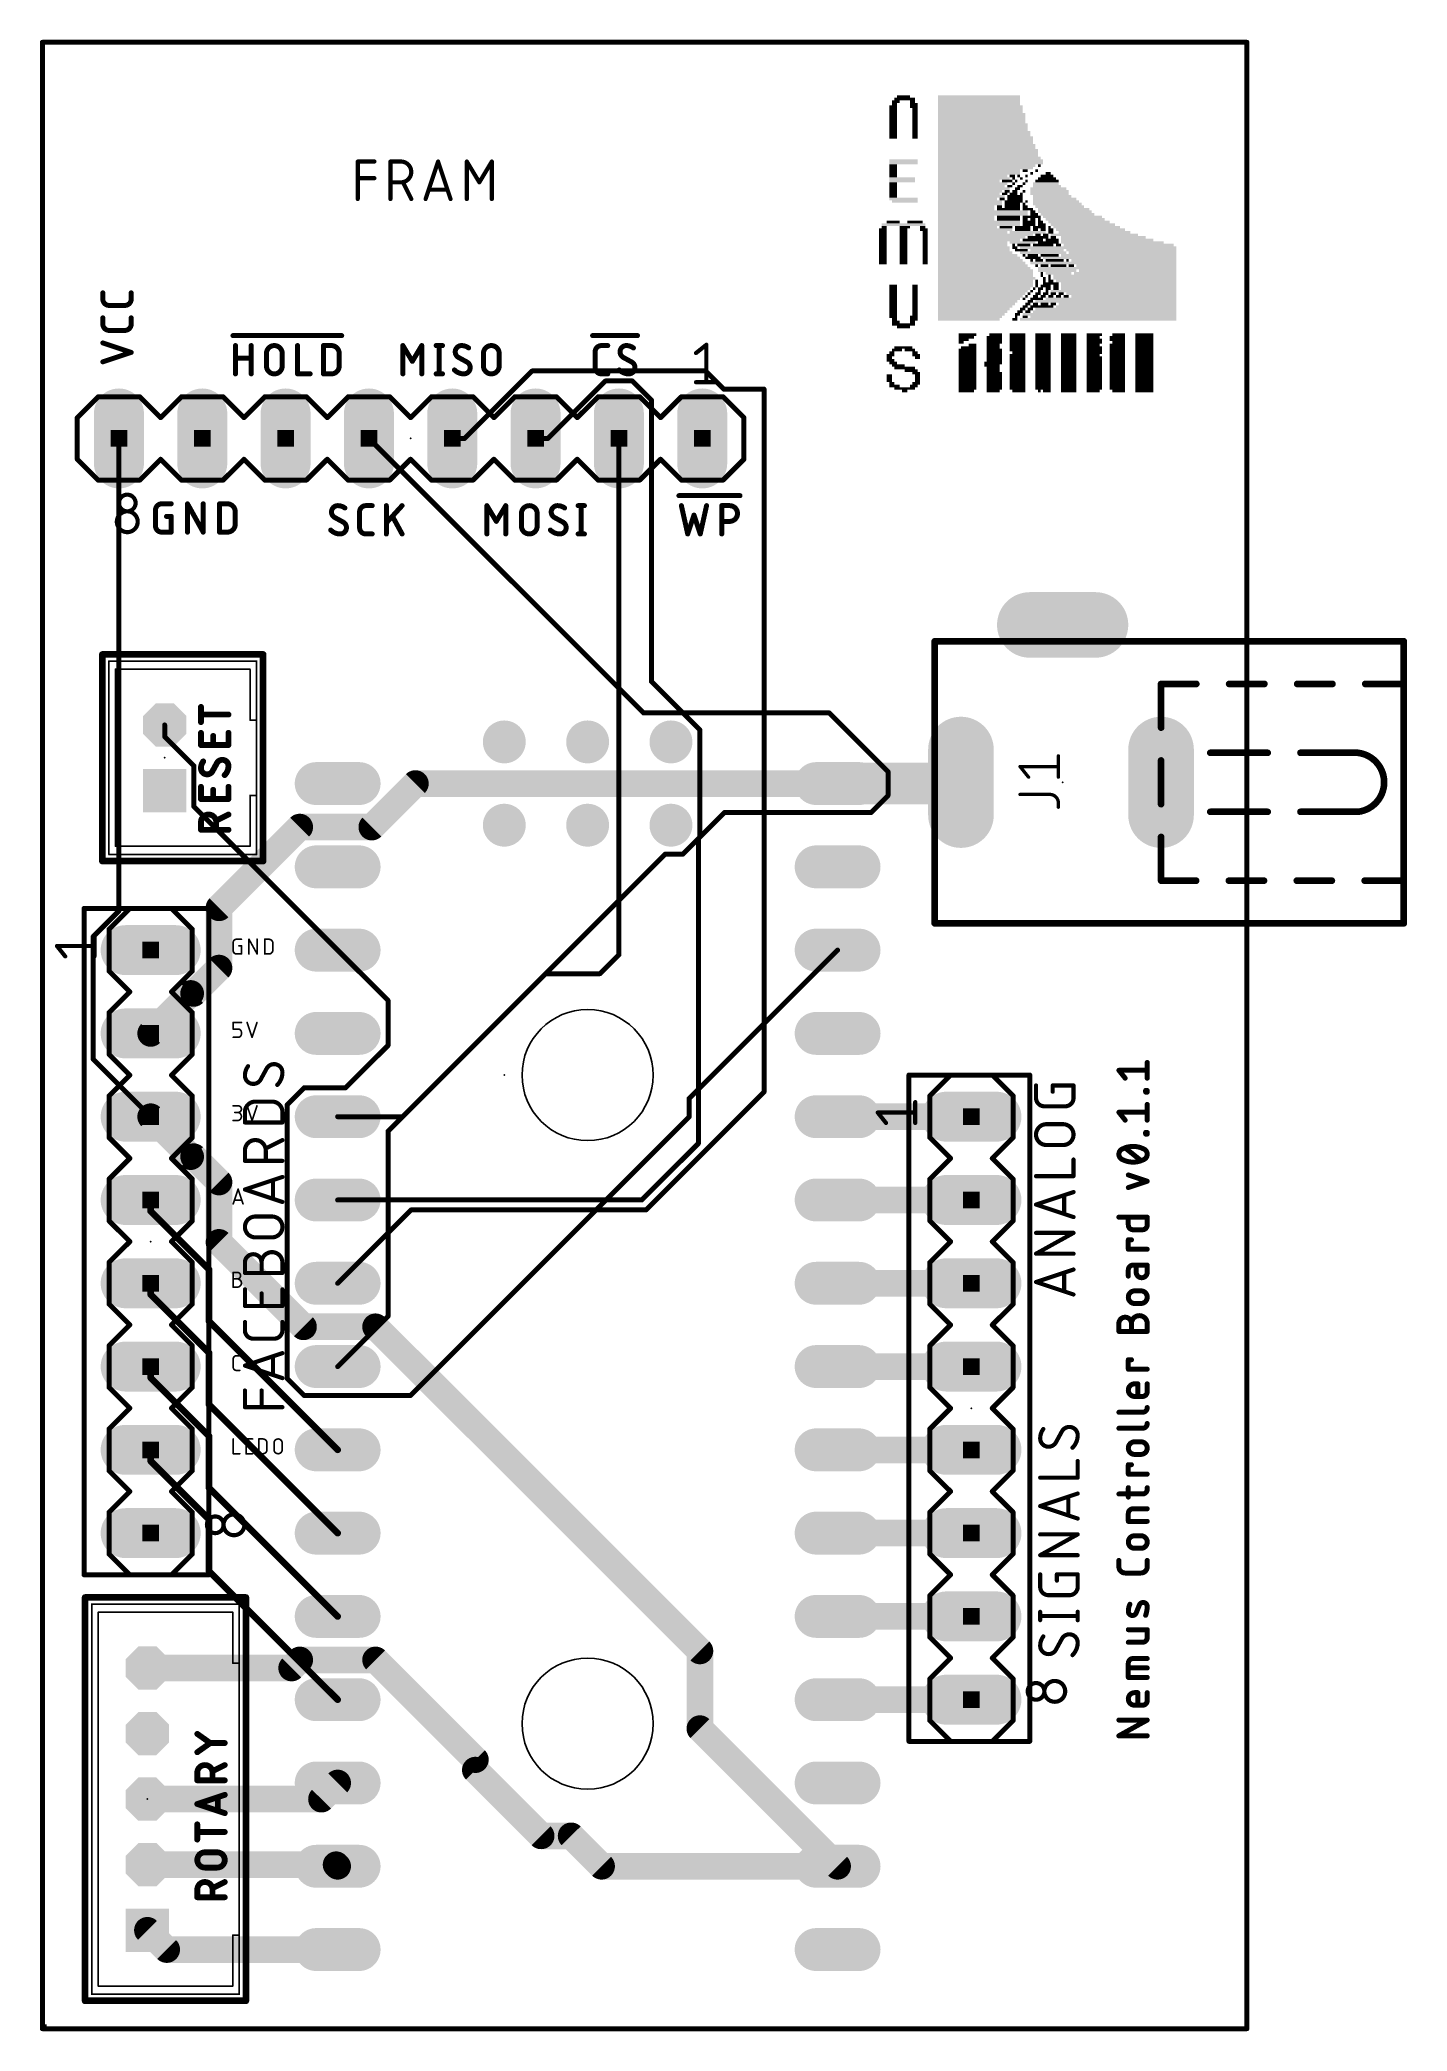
# Model space of a CAD drawing. Extents: x -0.1 to 41.6, y -0.1 to 60.7.
import ezdxf

# ---------------------------------------------------------------- set-up
doc = ezdxf.new("R2010")
doc.units = 0
for name, color, linetype in [('1', 12, 'CONTINUOUS'), ('16', 132, 'CONTINUOUS'), ('17', 110, 'CONTINUOUS'), ('20', 31, 'CONTINUOUS'), ('200', 132, 'CONTINUOUS'), ('201', 132, 'CONTINUOUS'), ('202', 110, 'CONTINUOUS'), ('21', 253, 'CONTINUOUS'), ('23', 53, 'CONTINUOUS'), ('25', 253, 'CONTINUOUS'), ('27', 253, 'CONTINUOUS'), ('51', 253, 'CONTINUOUS')]:
    doc.layers.add(name, color=color, linetype=linetype)

# ---------------------------------------------------------------- blocks, each defined once
blk = doc.blocks.new('RECT')
blk.add_solid([(-0.5, -0.5), (0.5, -0.5), (-0.5, 0.5), (0.5, 0.5)])
blk = doc.blocks.new('LONGP100')
at = {"const_width": 1}
blk.add_lwpolyline([(-0.5, 0), (0.5, 0)], dxfattribs=at)
at = {"const_width": 0.5}
for points in [[(-0.5, 0.25, 1), (-0.5, -0.25)], [(0.5, -0.25, 1), (0.5, 0.25)]]:
    blk.add_lwpolyline(points, format="xyb", dxfattribs=at)
blk = doc.blocks.new('SQUAREP')
blk.add_solid([(-0.5, -0.5), (0.5, -0.5), (-0.5, 0.5), (0.5, 0.5)])
blk = doc.blocks.new('OCTAGONP')
at = {"const_width": 0.5}
blk.add_lwpolyline([(-0.25, -0.1036), (-0.25, 0.1036), (-0.1036, 0.25), (0.1036, 0.25), (0.25, 0.1036), (0.25, -0.1036), (0.1036, -0.25), (-0.1036, -0.25), (-0.25, -0.1036), (-0.25, 0.1036)], dxfattribs=at)
blk = doc.blocks.new('ROUNDP')
at = {"const_width": 0.5}
blk.add_lwpolyline([(0, -0.25, 1), (0, 0.25, 1), (0, -0.25)], format="xyb", dxfattribs=at)

msp = doc.modelspace()

# ---------------------------------------------------------------- linework, layer by layer
at = {"layer": '1'}
for points, const_width in [([(0, 0), (0, 60.579)], 0.1524), ([(0, 60.579), (36.72, 60.579)], 0.1524), ([(36.72, 60.579), (36.72, 0)], 0.1524), ([(12.8721, 48.498), (14.9295, 50.5554)], 0.1524), ([(14.9295, 50.5554), (20.2205, 50.5554)], 0.1524), ([(20.2205, 50.5554), (20.7759, 50)], 0.1524), ([(15.4121, 48.498), (17.1647, 50.2506)], 0.1524), ([(17.1647, 50.2506), (17.9853, 50.2506)], 0.1524), ([(17.9853, 50.2506), (18.5656, 49.6703)], 0.1524), ([(20.7759, 50), (22, 50)], 0.1524), ([(22, 50), (22, 28.5689)], 0.1524), ([(18.5656, 49.6703), (18.5656, 41.0876)], 0.1524), ([(12.495, 48.498), (12.8721, 48.498)], 0.1524), ([(15.035, 48.498), (15.4121, 48.498)], 0.1524), ([(17.575, 48.498), (17.575, 32.7502)], 0.1524), ([(18.5656, 41.0876), (20.0446, 39.6086)], 0.1524), ([(3.73, 39.4041), (3.73, 39.76)], 0.1524), ([(4.619, 38.5151), (3.73, 39.4041)], 0.1524), ([(20.0446, 39.6086), (20.0446, 36.3374)], 0.1524), ([(4.619, 37.276), (4.619, 38.5151)], 0.1524), ([(27.964, 37.973), (24.242, 37.973)], 1.27), ([(28.002, 38.011), (27.964, 37.973)], 1.27), ([(9.002, 32.893), (4.619, 37.276)], 0.1524), ([(20.0446, 36.3374), (20, 36.2928)], 0.1524), ([(20, 36.2928), (20, 27)], 0.1524), ([(17.575, 32.7502), (17, 32.1752)], 0.1524), ([(15.3412, 32.1752), (10.979, 27.813)], 0.1524), ([(17, 32.1752), (15.3412, 32.1752)], 0.1524), ([(22, 28.5689), (18.3993, 24.9682)], 0.1524), ([(4.5212, 26.5938), (3.302, 27.813)], 0.8128), ([(28.322, 27.813), (24.242, 27.813)], 0.8128), ([(10.979, 27.813), (9.002, 27.813)], 0.1524), ([(4.6111, 26.5938), (4.5212, 26.5938)], 0.8128), ([(5.3848, 25.8201), (4.6111, 26.5938)], 0.8128), ([(20, 27), (18.273, 25.273)], 0.1524), ([(5.3848, 23.981), (5.3848, 25.8201)], 0.8128), ([(28.322, 25.273), (24.242, 25.273)], 0.8128), ([(18.273, 25.273), (9.002, 25.273)], 0.1524), ([(11.2372, 24.9682), (9.002, 22.733)], 0.1524), ([(18.3993, 24.9682), (11.2372, 24.9682)], 0.1524), ([(7.96, 21.4058), (5.3848, 23.981)], 0.8128), ([(28.322, 22.733), (24.242, 22.733)], 0.8128), ([(10.1584, 21.4058), (7.96, 21.4058)], 0.8128), ([(20.0444, 11.5198), (10.1584, 21.4058)], 0.8128), ([(28.322, 20.193), (24.242, 20.193)], 0.8128), ([(28.322, 17.653), (24.242, 17.653)], 0.8128), ([(28.322, 15.113), (24.242, 15.113)], 0.8128), ([(28.322, 12.573), (24.242, 12.573)], 0.8128), ([(7.5998, 11), (7.8456, 11.2458)], 0.8128), ([(7.8456, 11.2458), (10.1584, 11.2458)], 0.8128), ([(10.1584, 11.2458), (13.1996, 8.2046)], 0.8128), ([(20.0444, 9.1506), (20.0444, 11.5198)], 0.8128), ([(3.2037, 11), (7.5998, 11)], 0.8128), ([(28.322, 10.033), (24.242, 10.033)], 0.8128), ([(24.242, 4.953), (20.0444, 9.1506)], 0.8128), ([(13.1996, 8.2046), (13.1996, 7.8854)], 0.8128), ([(8.509, 7), (9.002, 7.493)], 0.8128), ([(13.1996, 7.8854), (15.2044, 5.8806)], 0.8128), ([(3.2037, 7), (8.509, 7)], 0.8128), ([(15.2044, 5.8806), (16.1194, 5.8806)], 0.8128), ([(16.1194, 5.8806), (17.047, 4.953)], 0.8128), ([(3.2037, 5), (8.955, 5)], 0.8128), ([(8.955, 5), (9.002, 4.953)], 0.8128), ([(17.047, 4.953), (24.242, 4.953)], 0.8128), ([(3.2037, 3), (3.7907, 2.413)], 0.8128), ([(3.7907, 2.413), (9.002, 2.413)], 0.8128), ([(36.72, 0), (0, 0)], 0.1524)]:
    msp.add_lwpolyline(points, dxfattribs=dict(at, const_width=const_width))
for points, const_width in [([(0.0381, 60.579, 1), (-0.0381, 60.579)], 0.0762), ([(0, 60.6171, 1), (0, 60.5409)], 0.0762), ([(36.7581, 60.579, 1), (36.6819, 60.579)], 0.0762), ([(36.72, 60.5409, 1), (36.72, 60.6171)], 0.0762), ([(14.9295, 50.5935, 1), (14.9295, 50.5173)], 0.0762), ([(14.9564, 50.5285, 1), (14.9025, 50.5823)], 0.0762), ([(20.2475, 50.5823, 1), (20.1936, 50.5285)], 0.0762), ([(20.2205, 50.5173, 1), (20.2205, 50.5935)], 0.0762), ([(17.1647, 50.2887, 1), (17.1647, 50.2125)], 0.0762), ([(17.1916, 50.2237, 1), (17.1377, 50.2775)], 0.0762), ([(18.0123, 50.2775, 1), (17.9584, 50.2237)], 0.0762), ([(17.9853, 50.2125, 1), (17.9853, 50.2887)], 0.0762), ([(20.7759, 50.0381, 1), (20.7759, 49.9619)], 0.0762), ([(20.749, 49.9731, 1), (20.8029, 50.0269)], 0.0762), ([(22.0381, 50, 1), (21.9619, 50)], 0.0762), ([(22, 49.9619, 1), (22, 50.0381)], 0.0762), ([(18.6037, 49.6703, 1), (18.5275, 49.6703)], 0.0762), ([(18.5387, 49.6434, 1), (18.5925, 49.6973)], 0.0762), ([(12.495, 48.5361, 1), (12.495, 48.4599)], 0.0762), ([(12.8451, 48.5249, 1), (12.899, 48.4711)], 0.0762), ([(12.8721, 48.4599, 1), (12.8721, 48.5361)], 0.0762), ([(15.035, 48.5361, 1), (15.035, 48.4599)], 0.0762), ([(15.3851, 48.5249, 1), (15.439, 48.4711)], 0.0762), ([(15.4121, 48.4599, 1), (15.4121, 48.5361)], 0.0762), ([(17.6131, 48.498, 1), (17.5369, 48.498)], 0.0762), ([(18.5925, 41.1145, 1), (18.5387, 41.0606)], 0.0762), ([(18.5275, 41.0876, 1), (18.6037, 41.0876)], 0.0762), ([(3.7681, 39.76, 1), (3.6919, 39.76)], 0.0762), ([(3.7569, 39.431, 1), (3.7031, 39.3771)], 0.0762), ([(20.0827, 39.6086, 1), (20.0065, 39.6086)], 0.0762), ([(20.0177, 39.5816, 1), (20.0715, 39.6355)], 0.0762), ([(3.6919, 39.4041, 1), (3.7681, 39.4041)], 0.0762), ([(4.6571, 38.5151, 1), (4.5809, 38.5151)], 0.0762), ([(4.5921, 38.4881, 1), (4.6459, 38.542)], 0.0762), ([(24.242, 38.2905, 1), (24.242, 37.6555)], 0.635), ([(27.7395, 38.1975, 1), (28.1885, 37.7485)], 0.635), ([(28.2265, 37.7865, 1), (27.7775, 38.2355)], 0.635), ([(27.964, 37.6555, 1), (27.964, 38.2905)], 0.635), ([(4.5809, 37.276, 1), (4.6571, 37.276)], 0.0762), ([(4.6459, 37.3029, 1), (4.5921, 37.2491)], 0.0762), ([(20.0381, 36.2928, 1), (19.9619, 36.2928)], 0.0762), ([(19.9731, 36.3198, 1), (20.0269, 36.2659)], 0.0762), ([(20.0065, 36.3374, 1), (20.0827, 36.3374)], 0.0762), ([(20.0715, 36.3105, 1), (20.0177, 36.3644)], 0.0762), ([(8.9751, 32.8661, 1), (9.0289, 32.9199)], 0.0762), ([(17.6019, 32.7233, 1), (17.5481, 32.7771)], 0.0762), ([(15.3412, 32.2133, 1), (15.3412, 32.1371)], 0.0762), ([(15.3681, 32.1483, 1), (15.3142, 32.2021)], 0.0762), ([(16.9731, 32.2021, 1), (17.0269, 32.1483)], 0.0762), ([(17, 32.1371, 1), (17, 32.2133)], 0.0762), ([(17.5369, 32.7502, 1), (17.6131, 32.7502)], 0.0762), ([(21.9619, 28.5689, 1), (22.0381, 28.5689)], 0.0762), ([(22.0269, 28.542, 1), (21.9731, 28.5959)], 0.0762), ([(3.4457, 27.9567, 1), (3.1583, 27.6693)], 0.4064), ([(24.242, 28.0162, 1), (24.242, 27.6098)], 0.4064), ([(28.322, 27.6098, 1), (28.322, 28.0162)], 0.4064), ([(9.002, 27.8511, 1), (9.002, 27.7749)], 0.0762), ([(10.952, 27.8399, 1), (11.0059, 27.7861)], 0.0762), ([(10.979, 27.7749, 1), (10.979, 27.8511)], 0.0762), ([(4.5212, 26.797, 1), (4.5212, 26.3906)], 0.4064), ([(4.3775, 26.4501, 1), (4.6649, 26.7375)], 0.4064), ([(4.7548, 26.7375, 1), (4.4674, 26.4501)], 0.4064), ([(4.6111, 26.3906, 1), (4.6111, 26.797)], 0.4064), ([(19.9619, 27, 1), (20.0381, 27)], 0.0762), ([(20.0269, 26.9731, 1), (19.9731, 27.0269)], 0.0762), ([(5.588, 25.8201, 1), (5.1816, 25.8201)], 0.4064), ([(5.2411, 25.6764, 1), (5.5285, 25.9638)], 0.4064), ([(24.242, 25.4762, 1), (24.242, 25.0698)], 0.4064), ([(28.322, 25.0698, 1), (28.322, 25.4762)], 0.4064), ([(9.002, 25.3111, 1), (9.002, 25.2349)], 0.0762), ([(11.2372, 25.0063, 1), (11.2372, 24.9301)], 0.0762), ([(11.2641, 24.9413, 1), (11.2103, 24.9951)], 0.0762), ([(18.2461, 25.2999, 1), (18.2999, 25.2461)], 0.0762), ([(18.273, 25.2349, 1), (18.273, 25.3111)], 0.0762), ([(18.3723, 24.9951, 1), (18.4262, 24.9413)], 0.0762), ([(18.3993, 24.9301, 1), (18.3993, 25.0063)], 0.0762), ([(5.5285, 24.1247, 1), (5.2411, 23.8374)], 0.4064), ([(5.1816, 23.981, 1), (5.588, 23.981)], 0.4064), ([(24.242, 22.9362, 1), (24.242, 22.5298)], 0.4064), ([(28.322, 22.5298, 1), (28.322, 22.9362)], 0.4064), ([(8.9751, 22.7599, 1), (9.0289, 22.7061)], 0.0762), ([(7.96, 21.609, 1), (7.96, 21.2026)], 0.4064), ([(7.8164, 21.2621, 1), (8.1037, 21.5495)], 0.4064), ([(10.302, 21.5495, 1), (10.0147, 21.2621)], 0.4064), ([(10.1584, 21.2026, 1), (10.1584, 21.609)], 0.4064), ([(24.242, 20.3962, 1), (24.242, 19.9898)], 0.4064), ([(28.322, 19.9898, 1), (28.322, 20.3962)], 0.4064), ([(24.242, 17.8562, 1), (24.242, 17.4498)], 0.4064), ([(28.322, 17.4498, 1), (28.322, 17.8562)], 0.4064), ([(24.242, 15.3162, 1), (24.242, 14.9098)], 0.4064), ([(28.322, 14.9098, 1), (28.322, 15.3162)], 0.4064), ([(24.242, 12.7762, 1), (24.242, 12.3698)], 0.4064), ([(28.322, 12.3698, 1), (28.322, 12.7762)], 0.4064), ([(7.8456, 11.449, 1), (7.8456, 11.0426)], 0.4064), ([(7.9893, 11.1021, 1), (7.702, 11.3895)], 0.4064), ([(10.302, 11.3895, 1), (10.0147, 11.1021)], 0.4064), ([(10.1584, 11.0426, 1), (10.1584, 11.449)], 0.4064), ([(20.2476, 11.5198, 1), (19.8412, 11.5198)], 0.4064), ([(19.9007, 11.3761, 1), (20.1881, 11.6634)], 0.4064), ([(3.2037, 11.2032, 1), (3.2037, 10.7968)], 0.4064), ([(7.4562, 11.1437, 1), (7.7435, 10.8563)], 0.4064), ([(7.5998, 10.7968, 1), (7.5998, 11.2032)], 0.4064), ([(24.242, 10.2362, 1), (24.242, 9.8298)], 0.4064), ([(28.322, 9.8298, 1), (28.322, 10.2362)], 0.4064), ([(20.1881, 9.2943, 1), (19.9007, 9.0069)], 0.4064), ([(19.8412, 9.1506, 1), (20.2476, 9.1506)], 0.4064), ([(13.4028, 8.2046, 1), (12.9964, 8.2046)], 0.4064), ([(13.0559, 8.0609, 1), (13.3433, 8.3482)], 0.4064), ([(9.1457, 7.3493, 1), (8.8583, 7.6367)], 0.4064), ([(13.3433, 8.0291, 1), (13.0559, 7.7417)], 0.4064), ([(12.9964, 7.8854, 1), (13.4028, 7.8854)], 0.4064), ([(3.2037, 7.2032, 1), (3.2037, 6.7968)], 0.4064), ([(8.3653, 7.1437, 1), (8.6527, 6.8563)], 0.4064), ([(8.509, 6.7968, 1), (8.509, 7.2032)], 0.4064), ([(15.2044, 6.0838, 1), (15.2044, 5.6774)], 0.4064), ([(15.0607, 5.7369, 1), (15.3481, 6.0243)], 0.4064), ([(16.2631, 6.0243, 1), (15.9757, 5.7369)], 0.4064), ([(16.1194, 5.6774, 1), (16.1194, 6.0838)], 0.4064), ([(3.2037, 5.2032, 1), (3.2037, 4.7968)], 0.4064), ([(9.0987, 5.1437, 1), (8.8113, 4.8563)], 0.4064), ([(8.8583, 4.8093, 1), (9.1457, 5.0967)], 0.4064), ([(8.955, 4.7968, 1), (8.955, 5.2032)], 0.4064), ([(17.047, 5.1562, 1), (17.047, 4.7498)], 0.4064), ([(16.9033, 4.8093, 1), (17.1907, 5.0967)], 0.4064), ([(24.0983, 4.8093, 1), (24.3857, 5.0967)], 0.4064), ([(24.242, 4.7498, 1), (24.242, 5.1562)], 0.4064), ([(3.3474, 3.1437, 1), (3.06, 2.8563)], 0.4064), ([(3.7907, 2.6162, 1), (3.7907, 2.2098)], 0.4064), ([(3.647, 2.2693, 1), (3.9344, 2.5567)], 0.4064), ([(9.002, 2.2098, 1), (9.002, 2.6162)], 0.4064), ([(0, 0.0381, 1), (0, -0.0381)], 0.0762), ([(-0.0381, 0, 1), (0.0381, 0)], 0.0762), ([(36.6819, 0, 1), (36.7581, 0)], 0.0762), ([(36.72, -0.0381, 1), (36.72, 0.0381)], 0.0762)]:
    msp.add_lwpolyline(points, format="xyb", dxfattribs=dict(at, const_width=const_width))
at = {"layer": '16'}
for points, const_width in [([(0, 0), (0, 60.579)], 0.1524), ([(0, 60.579), (36.72, 60.579)], 0.1524), ([(36.72, 60.579), (36.72, 0)], 0.1524), ([(2.335, 48.498), (2.335, 34.0889)], 0.1524), ([(18.3274, 40.1256), (9.955, 48.498)], 0.1524), ([(23.9916, 40.1256), (18.3274, 40.1256)], 0.1524), ([(25.7786, 38.3386), (23.9916, 40.1256)], 0.1524), ([(11.3712, 37.973), (10.044, 36.6458)], 0.8128), ([(24.242, 37.973), (11.3712, 37.973)], 0.8128), ([(25.7786, 37.6074), (25.7786, 38.3386)], 0.1524), ([(25.2616, 37.0904), (25.7786, 37.6074)], 0.1524), ([(7.8456, 36.6458), (5.3848, 34.185)], 0.8128), ([(10.044, 36.6458), (7.8456, 36.6458)], 0.8128), ([(19.5276, 35.8204), (20.7976, 37.0904)], 0.1524), ([(20.7976, 37.0904), (25.2616, 37.0904)], 0.1524), ([(10.5386, 27.3726), (18.9864, 35.8204)], 0.1524), ([(18.9864, 35.8204), (19.5276, 35.8204)], 0.1524), ([(2.335, 34.0889), (1.5494, 33.3033)], 0.1524), ([(5.3848, 34.185), (5.3848, 32.3459)], 0.8128), ([(1.5494, 33.3033), (1.5494, 29.5656)], 0.1524), ([(9.002, 32.893), (10.5386, 31.3564)], 0.1524), ([(19.7142, 28.3652), (24.242, 32.893)], 0.1524), ([(5.3848, 32.3459), (4.6111, 31.5722)], 0.8128), ([(4.5212, 31.5722), (3.302, 30.353)], 0.8128), ([(4.6111, 31.5722), (4.5212, 31.5722)], 0.8128), ([(10.5386, 31.3564), (10.5386, 29.9874)], 0.1524), ([(10.5386, 29.9874), (9.2468, 28.6956)], 0.1524), ([(1.5494, 29.5656), (3.302, 27.813)], 0.1524), ([(7.9824, 28.6956), (7.4654, 28.1786)], 0.1524), ([(9.2468, 28.6956), (7.9824, 28.6956)], 0.1524), ([(7.4654, 28.1786), (7.4654, 19.8274)], 0.1524), ([(19.7142, 27.8022), (19.7142, 28.3652)], 0.1524), ([(10.5386, 21.7296), (10.5386, 27.3726)], 0.1524), ([(11.2224, 19.3104), (19.7142, 27.8022)], 0.1524), ([(3.302, 24.9318), (3.302, 25.273)], 0.2032), ([(5.08, 23.1538), (3.302, 24.9318)], 0.2032), ([(5.08, 21.575), (5.08, 23.1538)], 0.2032), ([(3.302, 22.3918), (3.302, 22.733)], 0.2032), ([(5.08, 20.6138), (3.302, 22.3918)], 0.2032), ([(9.002, 17.653), (5.08, 21.575)], 0.2032), ([(9.002, 20.193), (10.5386, 21.7296)], 0.1524), ([(5.08, 19.035), (5.08, 20.6138)], 0.2032), ([(3.302, 19.8518), (3.302, 20.193)], 0.2032), ([(5.08, 18.0738), (3.302, 19.8518)], 0.2032), ([(7.4654, 19.8274), (7.9824, 19.3104)], 0.1524), ([(9.002, 15.113), (5.08, 19.035)], 0.2032), ([(7.9824, 19.3104), (11.2224, 19.3104)], 0.1524), ([(3.302, 17.3118), (3.302, 17.653)], 0.2032), ([(5.08, 16.495), (5.08, 18.0738)], 0.2032), ([(5.08, 15.5338), (3.302, 17.3118)], 0.2032), ([(9.002, 12.573), (5.08, 16.495)], 0.2032), ([(5.08, 13.955), (5.08, 15.5338)], 0.2032), ([(9.002, 10.033), (5.08, 13.955)], 0.2032), ([(36.72, 0), (0, 0)], 0.1524)]:
    msp.add_lwpolyline(points, dxfattribs=dict(at, const_width=const_width))
for points, const_width in [([(0.0381, 60.579, 1), (-0.0381, 60.579)], 0.0762), ([(0, 60.6171, 1), (0, 60.5409)], 0.0762), ([(36.7581, 60.579, 1), (36.6819, 60.579)], 0.0762), ([(36.72, 60.5409, 1), (36.72, 60.6171)], 0.0762), ([(2.3731, 48.498, 1), (2.2969, 48.498)], 0.0762), ([(9.9819, 48.5249, 1), (9.9281, 48.4711)], 0.0762), ([(18.3274, 40.1637, 1), (18.3274, 40.0875)], 0.0762), ([(18.3005, 40.0987, 1), (18.3543, 40.1525)], 0.0762), ([(24.0185, 40.1525, 1), (23.9646, 40.0987)], 0.0762), ([(23.9916, 40.0875, 1), (23.9916, 40.1637)], 0.0762), ([(11.3712, 38.1762, 1), (11.3712, 37.7698)], 0.4064), ([(11.5148, 37.8293, 1), (11.2275, 38.1167)], 0.4064), ([(24.242, 37.7698, 1), (24.242, 38.1762)], 0.4064), ([(25.8167, 38.3386, 1), (25.7405, 38.3386)], 0.0762), ([(25.7517, 38.3116, 1), (25.8055, 38.3655)], 0.0762), ([(25.8055, 37.5805, 1), (25.7517, 37.6344)], 0.0762), ([(7.8456, 36.849, 1), (7.8456, 36.4426)], 0.4064), ([(7.9893, 36.5021, 1), (7.702, 36.7895)], 0.4064), ([(10.044, 36.4426, 1), (10.044, 36.849)], 0.4064), ([(20.7976, 37.1285, 1), (20.7976, 37.0523)], 0.0762), ([(20.8245, 37.0635, 1), (20.7706, 37.1173)], 0.0762), ([(25.2346, 37.1173, 1), (25.2885, 37.0635)], 0.0762), ([(25.2616, 37.0523, 1), (25.2616, 37.1285)], 0.0762), ([(25.7405, 37.6074, 1), (25.8167, 37.6074)], 0.0762), ([(9.9003, 36.7895, 1), (10.1876, 36.5021)], 0.4064), ([(18.9864, 35.8585, 1), (18.9864, 35.7823)], 0.0762), ([(19.0133, 35.7935, 1), (18.9594, 35.8473)], 0.0762), ([(19.5006, 35.8473, 1), (19.5545, 35.7935)], 0.0762), ([(19.5276, 35.7823, 1), (19.5276, 35.8585)], 0.0762), ([(2.2969, 34.0889, 1), (2.3731, 34.0889)], 0.0762), ([(2.3619, 34.062, 1), (2.3081, 34.1159)], 0.0762), ([(5.588, 34.185, 1), (5.1816, 34.185)], 0.4064), ([(5.2411, 34.3286, 1), (5.5285, 34.0413)], 0.4064), ([(1.5875, 33.3033, 1), (1.5113, 33.3033)], 0.0762), ([(1.5225, 33.3303, 1), (1.5763, 33.2764)], 0.0762), ([(9.0289, 32.9199, 1), (8.9751, 32.8661)], 0.0762), ([(24.2689, 32.8661, 1), (24.2151, 32.9199)], 0.0762), ([(5.1816, 32.3459, 1), (5.588, 32.3459)], 0.4064), ([(5.5285, 32.2022, 1), (5.2411, 32.4896)], 0.4064), ([(4.5212, 31.7754, 1), (4.5212, 31.369)], 0.4064), ([(4.6649, 31.4285, 1), (4.3775, 31.7159)], 0.4064), ([(4.4674, 31.7159, 1), (4.7548, 31.4285)], 0.4064), ([(4.6111, 31.369, 1), (4.6111, 31.7754)], 0.4064), ([(10.5767, 31.3564, 1), (10.5005, 31.3564)], 0.0762), ([(10.5117, 31.3295, 1), (10.5655, 31.3833)], 0.0762), ([(3.1583, 30.4967, 1), (3.4457, 30.2093)], 0.4064), ([(10.5005, 29.9874, 1), (10.5767, 29.9874)], 0.0762), ([(10.5655, 29.9605, 1), (10.5117, 30.0144)], 0.0762), ([(1.5113, 29.5656, 1), (1.5875, 29.5656)], 0.0762), ([(1.5763, 29.5925, 1), (1.5225, 29.5387)], 0.0762), ([(7.9824, 28.7337, 1), (7.9824, 28.6575)], 0.0762), ([(8.0094, 28.6687, 1), (7.9555, 28.7225)], 0.0762), ([(9.2198, 28.7225, 1), (9.2737, 28.6687)], 0.0762), ([(9.2468, 28.6575, 1), (9.2468, 28.7337)], 0.0762), ([(7.5035, 28.1786, 1), (7.4273, 28.1786)], 0.0762), ([(7.4385, 28.2055, 1), (7.4923, 28.1516)], 0.0762), ([(19.7523, 28.3652, 1), (19.6761, 28.3652)], 0.0762), ([(19.6873, 28.3921, 1), (19.7411, 28.3383)], 0.0762), ([(3.2751, 27.7861, 1), (3.3289, 27.8399)], 0.0762), ([(10.5767, 27.3726, 1), (10.5005, 27.3726)], 0.0762), ([(10.5117, 27.3996, 1), (10.5655, 27.3457)], 0.0762), ([(19.6761, 27.8022, 1), (19.7523, 27.8022)], 0.0762), ([(19.7411, 27.7752, 1), (19.6873, 27.8291)], 0.0762), ([(3.3528, 25.273, 1), (3.2512, 25.273)], 0.1016), ([(3.3379, 24.9678, 1), (3.2661, 24.8959)], 0.1016), ([(3.2512, 24.9318, 1), (3.3528, 24.9318)], 0.1016), ([(5.1308, 23.1538, 1), (5.0292, 23.1538)], 0.1016), ([(5.0441, 23.1179, 1), (5.1159, 23.1898)], 0.1016), ([(3.3528, 22.733, 1), (3.2512, 22.733)], 0.1016), ([(3.3379, 22.4278, 1), (3.2661, 22.3559)], 0.1016), ([(3.2512, 22.3918, 1), (3.3528, 22.3918)], 0.1016), ([(5.1159, 21.6109, 1), (5.0441, 21.5391)], 0.1016), ([(5.0292, 21.575, 1), (5.1308, 21.575)], 0.1016), ([(10.5005, 21.7296, 1), (10.5767, 21.7296)], 0.0762), ([(10.5655, 21.7027, 1), (10.5117, 21.7565)], 0.0762), ([(5.1308, 20.6138, 1), (5.0292, 20.6138)], 0.1016), ([(5.0441, 20.5779, 1), (5.1159, 20.6498)], 0.1016), ([(3.3528, 20.193, 1), (3.2512, 20.193)], 0.1016), ([(8.9751, 20.2199, 1), (9.0289, 20.1661)], 0.0762), ([(3.3379, 19.8878, 1), (3.2661, 19.8159)], 0.1016), ([(3.2512, 19.8518, 1), (3.3528, 19.8518)], 0.1016), ([(7.4923, 19.8544, 1), (7.4385, 19.8005)], 0.0762), ([(7.4273, 19.8274, 1), (7.5035, 19.8274)], 0.0762), ([(5.1159, 19.0709, 1), (5.0441, 18.9991)], 0.1016), ([(5.0292, 19.035, 1), (5.1308, 19.035)], 0.1016), ([(7.9824, 19.3485, 1), (7.9824, 19.2723)], 0.0762), ([(7.9555, 19.2835, 1), (8.0094, 19.3373)], 0.0762), ([(11.1955, 19.3373, 1), (11.2494, 19.2835)], 0.0762), ([(11.2224, 19.2723, 1), (11.2224, 19.3485)], 0.0762), ([(3.3528, 17.653, 1), (3.2512, 17.653)], 0.1016), ([(5.1308, 18.0738, 1), (5.0292, 18.0738)], 0.1016), ([(5.0441, 18.0379, 1), (5.1159, 18.1098)], 0.1016), ([(8.9661, 17.6171, 1), (9.0379, 17.6889)], 0.1016), ([(3.3379, 17.3478, 1), (3.2661, 17.2759)], 0.1016), ([(3.2512, 17.3118, 1), (3.3528, 17.3118)], 0.1016), ([(5.1159, 16.5309, 1), (5.0441, 16.4591)], 0.1016), ([(5.0292, 16.495, 1), (5.1308, 16.495)], 0.1016), ([(5.1308, 15.5338, 1), (5.0292, 15.5338)], 0.1016), ([(5.0441, 15.4979, 1), (5.1159, 15.5698)], 0.1016), ([(8.9661, 15.0771, 1), (9.0379, 15.1489)], 0.1016), ([(5.1159, 13.9909, 1), (5.0441, 13.9191)], 0.1016), ([(5.0292, 13.955, 1), (5.1308, 13.955)], 0.1016), ([(8.9661, 12.5371, 1), (9.0379, 12.6089)], 0.1016), ([(8.9661, 9.9971, 1), (9.0379, 10.0689)], 0.1016), ([(0, 0.0381, 1), (0, -0.0381)], 0.0762), ([(-0.0381, 0, 1), (0.0381, 0)], 0.0762), ([(36.6819, 0, 1), (36.7581, 0)], 0.0762), ([(36.72, -0.0381, 1), (36.72, 0.0381)], 0.0762)]:
    msp.add_lwpolyline(points, format="xyb", dxfattribs=dict(at, const_width=const_width))
at = {"layer": '20'}
for p, q in [((36.7, 60.63), (0, 60.63)), ((0, 60.63), (0, 0)), ((36.7, 0), (36.7, 60.63)), ((0, 0), (36.7, 0))]:
    msp.add_line(p, q, dxfattribs=at)
for centre in [(16.622, 29.083), (16.622, 9.303)]:
    msp.add_circle(centre, 2, dxfattribs=at)
at = {"layer": '202'}
for p, q in [((0, -0.0053), (0.0009, -0.0028)), ((0.0016, -0.0031), (0.0016, -0.0045)), ((0.0027, -0.0045), (0.0027, -0.0031)), ((0.0042, -0.0045), (0.0036, -0.0043)), ((0.0051, -0.0047), (0.0051, -0.0042)), ((0.006, -0.0044), (0.0051, -0.0044)), ((0.006, -0.0051), (0.0054, -0.0051)), ((0.006, -0.0042), (0.006, -0.0044)), ((0.0067, -0.0051), (0.0067, -0.0037)), ((0.0067, -0.0037), (0.0074, -0.0037)), ((0.0074, -0.0037), (0.0074, -0.004)), ((0.0086, -0.0045), (0.0081, -0.0043)), ((0.0094, -0.0053), (0.0103, -0.0028)), ((0.0115, -0.0037), (0.0111, -0.0037)), ((0.0119, -0.0043), (0.0113, -0.0043)), ((0.0113, -0.0051), (0.0119, -0.0051)), ((0.0119, -0.0051), (0.0119, -0.0041)), ((0.0126, -0.0047), (0.0126, -0.0041)), ((0.0129, -0.0037), (0.0135, -0.0037)), ((0.0135, -0.0051), (0.0129, -0.0051)), ((0.0135, -0.0031), (0.0135, -0.0051)), ((0.0143, -0.0051), (0.0143, -0.0037)), ((0.0143, -0.0037), (0.0153, -0.0037)), ((0.015, -0.0051), (0.015, -0.0037)), ((0.0157, -0.0041), (0.0157, -0.0051)), ((0.0164, -0.0032), (0.0164, -0.0031)), ((0.0164, -0.0031), (0.0165, -0.0031)), ((0.0165, -0.0032), (0.0164, -0.0032)), ((0.0165, -0.0031), (0.0165, -0.0032)), ((0.0165, -0.0051), (0.0165, -0.0037)), ((0.0172, -0.0051), (0.0172, -0.0037)), ((0.0172, -0.0037), (0.0178, -0.0037)), ((0.0181, -0.0041), (0.0181, -0.0051)), ((0.0188, -0.0053), (0.0197, -0.0028)), ((0.0204, -0.0051), (0.0204, -0.0031)), ((0.0204, -0.0031), (0.021, -0.0031)), ((0.021, -0.0051), (0.0204, -0.0051)), ((0.0215, -0.0036), (0.0215, -0.0045)), ((0.0223, -0.0046), (0.0223, -0.0042)), ((0.0232, -0.0042), (0.0232, -0.0046)), ((0.0239, -0.0047), (0.0239, -0.0041)), ((0.0242, -0.0037), (0.0246, -0.0037)), ((0.0246, -0.0051), (0.0242, -0.0051)), ((0.0253, -0.0037), (0.0253, -0.0047)), ((0.0257, -0.0051), (0.0262, -0.0051)), ((0.0262, -0.0051), (0.0262, -0.0037)), ((0.027, -0.0051), (0.027, -0.0037)), ((0.027, -0.0037), (0.0281, -0.0037)), ((0.0277, -0.0051), (0.0277, -0.0037)), ((0.0284, -0.0041), (0.0284, -0.0051)), ((0.0292, -0.0047), (0.0292, -0.0042)), ((0.0301, -0.0044), (0.0292, -0.0044)), ((0.0301, -0.0051), (0.0295, -0.0051)), ((0.0301, -0.0042), (0.0301, -0.0044)), ((0.0308, -0.0051), (0.0308, -0.0037)), ((0.0308, -0.0037), (0.0314, -0.0037)), ((0.0317, -0.0041), (0.0317, -0.0051)), ((0.0323, -0.0037), (0.033, -0.0037)), ((0.0325, -0.0031), (0.0325, -0.0047)), ((0.0329, -0.0051), (0.033, -0.0051)), ((0.0343, -0.0045), (0.0338, -0.0043)), ((0.0351, -0.0053), (0.036, -0.0028)), ((0.0367, -0.0051), (0.0367, -0.0031)), ((0.0367, -0.0031), (0.0376, -0.0031)), ((0.0367, -0.004), (0.0374, -0.004)), ((0.0376, -0.0051), (0.0367, -0.0051)), ((0.0381, -0.0051), (0.0388, -0.0031)), ((0.0393, -0.0046), (0.0383, -0.0046)), ((0.0388, -0.0031), (0.0395, -0.0051)), ((0.0401, -0.0046), (0.0401, -0.0035)), ((0.0406, -0.0031), (0.0412, -0.0031)), ((0.0412, -0.0051), (0.0406, -0.0051)), ((0.0409, -0.004), (0.0412, -0.004)), ((0.0412, -0.004), (0.0412, -0.0051)), ((0.0421, -0.0031), (0.0421, -0.0051)), ((0.0421, -0.0051), (0.043, -0.0051)), ((0.0437, -0.0051), (0.0437, -0.0031)), ((0.0437, -0.0031), (0.0445, -0.0031)), ((0.0437, -0.004), (0.0443, -0.004)), ((0.0445, -0.0051), (0.0437, -0.0051)), ((0.0451, -0.0053), (0.046, -0.0028)), ((0.0467, -0.0058), (0.0467, -0.0037)), ((0.0467, -0.0037), (0.0473, -0.0037)), ((0.0473, -0.0051), (0.0467, -0.0051)), ((0.0476, -0.0041), (0.0476, -0.0047)), ((0.0483, -0.0051), (0.0483, -0.0037)), ((0.0483, -0.0037), (0.049, -0.0037)), ((0.049, -0.0037), (0.049, -0.004)), ((0.0495, -0.0046), (0.0495, -0.0042)), ((0.0504, -0.0042), (0.0504, -0.0046)), ((0.0508, -0.0058), (0.0507, -0.0058)), ((0.0511, -0.0032), (0.0511, -0.0031)), ((0.0511, -0.0031), (0.0512, -0.0031)), ((0.0512, -0.0032), (0.0511, -0.0032)), ((0.0511, -0.0037), (0.0511, -0.0054)), ((0.0512, -0.0031), (0.0512, -0.0032)), ((0.0519, -0.0047), (0.0519, -0.0042)), ((0.0528, -0.0044), (0.0519, -0.0044)), ((0.0528, -0.0051), (0.0522, -0.0051)), ((0.0528, -0.0042), (0.0528, -0.0044)), ((0.0534, -0.0047), (0.0534, -0.0041)), ((0.0538, -0.0037), (0.0542, -0.0037)), ((0.0542, -0.0051), (0.0538, -0.0051)), ((0.0547, -0.0037), (0.0554, -0.0037)), ((0.0549, -0.0031), (0.0549, -0.0047)), ((0.0553, -0.0051), (0.0554, -0.0051)), ((0.0567, -0.0045), (0.0562, -0.0043)), ((0.0575, -0.0053), (0.0584, -0.0028)), ((0.0591, -0.0051), (0.0591, -0.0031)), ((0.0591, -0.0037), (0.0597, -0.0037)), ((0.06, -0.0041), (0.06, -0.0051)), ((0.0613, -0.0037), (0.0608, -0.0037)), ((0.0616, -0.0043), (0.0611, -0.0043)), ((0.0611, -0.0051), (0.0616, -0.0051)), ((0.0616, -0.0051), (0.0616, -0.0041)), ((0.0624, -0.0058), (0.0624, -0.0037)), ((0.0624, -0.0037), (0.063, -0.0037)), ((0.063, -0.0051), (0.0624, -0.0051)), ((0.0633, -0.0041), (0.0633, -0.0047)), ((0.0639, -0.0037), (0.0646, -0.0037)), ((0.0641, -0.0031), (0.0641, -0.0047)), ((0.0644, -0.0051), (0.0646, -0.0051)), ((0.0651, -0.0032), (0.0651, -0.0031)), ((0.0651, -0.0031), (0.0653, -0.0031)), ((0.0653, -0.0032), (0.0651, -0.0032)), ((0.0652, -0.0051), (0.0652, -0.0037)), ((0.0653, -0.0031), (0.0653, -0.0032)), ((0.0659, -0.0047), (0.0659, -0.0041)), ((0.0662, -0.0037), (0.0667, -0.0037)), ((0.0667, -0.0051), (0.0662, -0.0051)), ((0.0673, -0.0043), (0.0687, -0.0043)), ((0.0694, -0.0051), (0.0694, -0.0031)), ((0.0694, -0.0037), (0.07, -0.0037)), ((0.0703, -0.0041), (0.0703, -0.0051)), ((0.0716, -0.0037), (0.0712, -0.0037)), ((0.072, -0.0043), (0.0715, -0.0043)), ((0.0715, -0.0051), (0.072, -0.0051)), ((0.072, -0.0051), (0.072, -0.0041)), ((0.0728, -0.0051), (0.0728, -0.0037)), ((0.0728, -0.0037), (0.0735, -0.0037)), ((0.0735, -0.0037), (0.0735, -0.004)), ((0.0741, -0.0058), (0.0741, -0.0037)), ((0.0741, -0.0037), (0.0746, -0.0037)), ((0.0746, -0.0051), (0.0741, -0.0051)), ((0.075, -0.0041), (0.075, -0.0047)), ((0.0764, -0.0045), (0.0758, -0.0043)), ((0.0772, -0.0032), (0.0772, -0.0031)), ((0.0772, -0.0031), (0.0773, -0.0031)), ((0.0773, -0.0032), (0.0772, -0.0032)), ((0.0772, -0.0051), (0.0772, -0.0037)), ((0.0773, -0.0031), (0.0773, -0.0032)), ((0.078, -0.0047), (0.078, -0.0041)), ((0.0783, -0.0037), (0.0787, -0.0037)), ((0.0787, -0.0051), (0.0783, -0.0051)), ((0.0794, -0.0051), (0.0794, -0.0031)), ((0.0794, -0.0037), (0.08, -0.0037)), ((0.0803, -0.0041), (0.0803, -0.0051)), ((0.0811, -0.0046), (0.0811, -0.0042)), ((0.082, -0.0042), (0.082, -0.0046)), ((0.0827, -0.0051), (0.0827, -0.0037)), ((0.0827, -0.0037), (0.0834, -0.0037)), ((0.0834, -0.0037), (0.0834, -0.004)), ((0.0839, -0.0047), (0.0839, -0.0041)), ((0.0842, -0.0037), (0.0848, -0.0037)), ((0.0848, -0.0051), (0.0842, -0.0051)), ((0.0848, -0.0031), (0.0848, -0.0051)), ((0.0856, -0.0043), (0.0869, -0.0043)), ((0.0876, -0.0047), (0.0876, -0.0041)), ((0.088, -0.0037), (0.0884, -0.0037)), ((0.0884, -0.0051), (0.088, -0.0051)), ((0.0896, -0.0037), (0.0891, -0.0037)), ((0.0899, -0.0043), (0.0894, -0.0043)), ((0.0894, -0.0051), (0.0899, -0.0051)), ((0.0899, -0.0051), (0.0899, -0.0041)), ((0.0907, -0.0047), (0.0907, -0.0041)), ((0.091, -0.0037), (0.0916, -0.0037)), ((0.0916, -0.0051), (0.091, -0.0051)), ((0.0916, -0.0031), (0.0916, -0.0051)), ((0.0922, -0.0053), (0.0931, -0.0028)), ((0.0938, -0.0031), (0.0938, -0.0047)), ((0.0947, -0.0046), (0.0947, -0.0042)), ((0.0956, -0.0042), (0.0956, -0.0046)), ((0.0963, -0.0047), (0.0963, -0.0041)), ((0.0969, -0.0058), (0.0964, -0.0058)), ((0.0966, -0.0037), (0.0972, -0.0037)), ((0.0972, -0.0051), (0.0966, -0.0051)), ((0.0972, -0.0037), (0.0972, -0.0054)), ((0.098, -0.0046), (0.098, -0.0042)), ((0.0989, -0.0042), (0.0989, -0.0046)), ((0.0995, -0.0053), (0.1004, -0.0028)), ((0.101, -0.0031), (0.101, -0.0047)), ((0.102, -0.0046), (0.102, -0.0042)), ((0.1029, -0.0042), (0.1029, -0.0046)), ((0.1036, -0.0047), (0.1036, -0.0041)), ((0.1041, -0.0058), (0.1037, -0.0058)), ((0.1039, -0.0037), (0.1045, -0.0037)), ((0.1045, -0.0051), (0.1039, -0.0051)), ((0.1045, -0.0037), (0.1045, -0.0054)), ((0.1052, -0.0046), (0.1052, -0.0042)), ((0.1061, -0.0042), (0.1061, -0.0046)), ((0.1068, -0.0031), (0.1068, -0.0051)), ((0.1074, -0.0037), (0.1068, -0.0037)), ((0.1068, -0.0051), (0.1074, -0.0051)), ((0.1077, -0.0047), (0.1077, -0.0041)), ((0.1084, -0.0037), (0.1087, -0.0051)), ((0.1087, -0.0051), (0.1091, -0.0042)), ((0.1091, -0.0042), (0.1094, -0.0051)), ((0.1094, -0.0051), (0.1097, -0.0037)), ((0.1103, -0.0053), (0.1112, -0.0053)), ((0.1126, -0.0045), (0.112, -0.0043)), ((0.1135, -0.0051), (0.1135, -0.0037)), ((0.1135, -0.0037), (0.1145, -0.0037)), ((0.1142, -0.0051), (0.1142, -0.0037)), ((0.1148, -0.0041), (0.1148, -0.0051)), ((0.1162, -0.0037), (0.1157, -0.0037)), ((0.1165, -0.0043), (0.116, -0.0043)), ((0.116, -0.0051), (0.1165, -0.0051)), ((0.1165, -0.0051), (0.1165, -0.0041)), ((0.1173, -0.0031), (0.1173, -0.0047)), ((0.1183, -0.0031), (0.1183, -0.0047)), ((0.1192, -0.0051), (0.1192, -0.005)), ((0.1192, -0.005), (0.1193, -0.005)), ((0.1193, -0.0051), (0.1192, -0.0051)), ((0.1193, -0.005), (0.1193, -0.0051)), ((0.12, -0.0031), (0.12, -0.0051)), ((0.1205, -0.0037), (0.12, -0.0037)), ((0.12, -0.0051), (0.1205, -0.0051)), ((0.1209, -0.0047), (0.1209, -0.0041)), ((0.1216, -0.0051), (0.1216, -0.0037)), ((0.1216, -0.0037), (0.1227, -0.0037)), ((0.1223, -0.0051), (0.1223, -0.0037)), ((0.123, -0.0041), (0.123, -0.0051)), ((0.1238, -0.0058), (0.1238, -0.0037)), ((0.1238, -0.0037), (0.1244, -0.0037)), ((0.1244, -0.0051), (0.1238, -0.0051)), ((0.1247, -0.0041), (0.1247, -0.0047))]:
    msp.add_line(p, q, dxfattribs=at)
for centre, radius, start, end in [((0.0022, -0.0045), 0.0006, 180, 0), ((0.0037, -0.004), 0.0003, 89.4073, 248.3343), ((0.0041, -0.0032), 0.0019, 250.0074, 269.3829), ((0.0037, -0.005), 0.0013, 65.5579, 89.3845), ((0.0041, -0.0048), 0.0003, 269.4004, 68.1016), ((0.0055, -0.0042), 0.0005, 0, 180), ((0.0054, -0.0047), 0.0003, 180, 270), ((0.0082, -0.004), 0.0003, 89.4073, 248.3343), ((0.0085, -0.0032), 0.0019, 250.0074, 269.3829), ((0.0082, -0.005), 0.0013, 65.5579, 89.3845), ((0.0085, -0.0048), 0.0003, 269.4004, 68.1016), ((0.0113, -0.0047), 0.0004, 90, 270), ((0.0115, -0.0041), 0.0003, 0, 90), ((0.0129, -0.0041), 0.0003, 90, 180), ((0.0129, -0.0047), 0.0003, 180, 270), ((0.0153, -0.0041), 0.0003, 0, 90), ((0.0178, -0.0041), 0.0003, 0, 90), ((0.021, -0.0036), 0.0006, 359.683, 89.9996), ((0.021, -0.0045), 0.0006, 270, 0), ((0.0227, -0.0042), 0.0005, 0, 180), ((0.0227, -0.0046), 0.0005, 180, 0), ((0.0242, -0.0041), 0.0003, 90, 180), ((0.0242, -0.0047), 0.0003, 180, 270), ((0.0257, -0.0047), 0.0003, 180, 270), ((0.0281, -0.0041), 0.0003, 0, 90), ((0.0296, -0.0042), 0.0005, 0, 180), ((0.0295, -0.0047), 0.0003, 180, 270), ((0.0314, -0.0041), 0.0003, 0, 90), ((0.0329, -0.0047), 0.0003, 180, 270), ((0.0339, -0.004), 0.0003, 89.4073, 248.3343), ((0.0342, -0.0032), 0.0019, 250.0074, 269.3829), ((0.0339, -0.005), 0.0013, 65.5579, 89.3845), ((0.0342, -0.0048), 0.0003, 269.4004, 68.1016), ((0.0406, -0.0035), 0.0005, 90.7903, 180), ((0.0406, -0.0046), 0.0005, 180, 270), ((0.0473, -0.0041), 0.0003, 0, 90), ((0.0473, -0.0047), 0.0003, 270, 0), ((0.05, -0.0042), 0.0005, 0, 180), ((0.05, -0.0046), 0.0005, 180, 0), ((0.0508, -0.0054), 0.0003, 270, 0), ((0.0523, -0.0042), 0.0005, 0, 180), ((0.0522, -0.0047), 0.0003, 180, 270), ((0.0538, -0.0041), 0.0003, 90, 180), ((0.0538, -0.0047), 0.0003, 180, 270), ((0.0553, -0.0047), 0.0003, 180, 270), ((0.0563, -0.004), 0.0003, 89.4073, 248.3343), ((0.0566, -0.0032), 0.0019, 250.0074, 269.3829), ((0.0563, -0.005), 0.0013, 65.5579, 89.3845), ((0.0566, -0.0048), 0.0003, 269.4004, 68.1016), ((0.0597, -0.0041), 0.0003, 0, 90), ((0.0611, -0.0047), 0.0004, 90, 270), ((0.0613, -0.0041), 0.0003, 0, 90), ((0.063, -0.0041), 0.0003, 0, 90), ((0.063, -0.0047), 0.0003, 270, 0), ((0.0644, -0.0047), 0.0003, 180, 270), ((0.0662, -0.0041), 0.0003, 90, 180), ((0.0662, -0.0047), 0.0003, 180, 270), ((0.07, -0.0041), 0.0003, 0, 90), ((0.0715, -0.0047), 0.0004, 90, 270), ((0.0716, -0.0041), 0.0003, 0, 90), ((0.0746, -0.0041), 0.0003, 0, 90), ((0.0746, -0.0047), 0.0003, 270, 0), ((0.0759, -0.004), 0.0003, 89.4073, 248.3343), ((0.0763, -0.0032), 0.0019, 250.0074, 269.3829), ((0.0759, -0.005), 0.0013, 65.5579, 89.3845), ((0.0763, -0.0048), 0.0003, 269.4004, 68.1016), ((0.0783, -0.0041), 0.0003, 90, 180), ((0.0783, -0.0047), 0.0003, 180, 270), ((0.08, -0.0041), 0.0003, 0, 90), ((0.0815, -0.0042), 0.0005, 0, 180), ((0.0815, -0.0046), 0.0005, 180, 0), ((0.0842, -0.0041), 0.0003, 90, 180), ((0.0842, -0.0047), 0.0003, 180, 270), ((0.088, -0.0041), 0.0003, 90, 180), ((0.088, -0.0047), 0.0003, 180, 270), ((0.0894, -0.0047), 0.0004, 90, 270), ((0.0896, -0.0041), 0.0003, 0, 90), ((0.091, -0.0041), 0.0003, 90, 180), ((0.091, -0.0047), 0.0003, 180, 270), ((0.0941, -0.0047), 0.0003, 180, 270), ((0.0952, -0.0042), 0.0005, 0, 180), ((0.0952, -0.0046), 0.0005, 180, 0), ((0.0966, -0.0041), 0.0003, 90, 180), ((0.0966, -0.0047), 0.0003, 180, 270), ((0.0969, -0.0054), 0.0003, 270, 0), ((0.0984, -0.0042), 0.0005, 0, 180), ((0.0984, -0.0046), 0.0005, 180, 0), ((0.1014, -0.0047), 0.0003, 180, 270), ((0.1024, -0.0042), 0.0005, 0, 180), ((0.1024, -0.0046), 0.0005, 180, 0), ((0.1039, -0.0041), 0.0003, 90, 180), ((0.1039, -0.0047), 0.0003, 180, 270), ((0.1041, -0.0054), 0.0003, 270, 0), ((0.1056, -0.0042), 0.0005, 0, 180), ((0.1056, -0.0046), 0.0005, 180, 0), ((0.1074, -0.0041), 0.0003, 0, 90), ((0.1074, -0.0047), 0.0003, 270, 0), ((0.1121, -0.004), 0.0003, 89.4073, 248.3343), ((0.1125, -0.0032), 0.0019, 250.0074, 269.3829), ((0.1121, -0.005), 0.0013, 65.5579, 89.3845), ((0.1125, -0.0048), 0.0003, 269.4004, 68.1016), ((0.1145, -0.0041), 0.0003, 0, 90), ((0.116, -0.0047), 0.0004, 90, 270), ((0.1162, -0.0041), 0.0003, 0, 90), ((0.1176, -0.0047), 0.0003, 180, 270), ((0.1186, -0.0047), 0.0003, 180, 270), ((0.1205, -0.0041), 0.0003, 0, 90), ((0.1205, -0.0047), 0.0003, 270, 0), ((0.1227, -0.0041), 0.0003, 0, 90), ((0.1244, -0.0041), 0.0003, 0, 90), ((0.1244, -0.0047), 0.0003, 270, 0)]:
    msp.add_arc(centre, radius, start, end, dxfattribs=at)
at = {"layer": '21'}
for points, const_width in [([(1.8442, 52.7473), (1.8442, 52.9392)], 0.1524), ([(2.7078, 52.9392), (2.7078, 52.7473)], 0.1524), ([(1.8442, 51.9853), (1.8442, 52.1772)], 0.1524), ([(2.5159, 52.5554), (2.0361, 52.5554)], 0.1524), ([(2.7078, 52.1772), (2.7078, 51.9853)], 0.1524), ([(2.5159, 51.7934), (2.0361, 51.7934)], 0.1524), ([(5.8108, 51.6356), (9.1252, 51.6356)], 0.1524), ([(16.7742, 51.6356), (18.1418, 51.6356)], 0.1524), ([(2.7078, 51.1227), (1.8442, 51.4105)], 0.1524), ([(1.8442, 50.8348), (2.7078, 51.1227)], 0.1524), ([(5.887, 50.4672), (5.887, 51.3308)], 0.1524), ([(5.887, 50.947), (6.3668, 50.947)], 0.1524), ([(6.3668, 51.3308), (6.3668, 50.4672)], 0.1524), ([(6.8319, 50.7071), (6.8319, 51.0909)], 0.1524), ([(7.3117, 51.0909), (7.3117, 50.7071)], 0.1524), ([(7.7793, 51.3308), (7.7793, 50.4672)], 0.1524), ([(8.5692, 50.4672), (8.5692, 51.3308)], 0.1524), ([(8.5692, 51.3308), (8.8091, 51.3308)], 0.1524), ([(9.049, 51.0909), (9.049, 50.7071)], 0.1524), ([(10.9902, 50.4672), (10.9902, 51.3308)], 0.1524), ([(10.9902, 51.3308), (11.278, 50.851)], 0.1524), ([(11.278, 50.851), (11.5659, 51.3308)], 0.1524), ([(11.5659, 51.3308), (11.5659, 50.4672)], 0.1524), ([(12.005, 51.3308), (12.1969, 51.3308)], 0.1524), ([(12.101, 51.3308), (12.101, 50.4672)], 0.1524), ([(12.946, 50.827), (12.6821, 50.971)], 0.1524), ([(13.4461, 50.7071), (13.4461, 51.0909)], 0.1524), ([(13.9258, 51.0909), (13.9258, 50.7071)], 0.1524), ([(16.8504, 50.6591), (16.8504, 51.1389)], 0.1524), ([(17.0424, 51.3308), (17.2343, 51.3308)], 0.1524), ([(17.9696, 50.827), (17.7057, 50.971)], 0.1524), ([(19.9245, 51.1015), (20.242, 51.3555)], 0.127), ([(20.242, 51.3555), (20.242, 50.2125)], 0.127), ([(7.7793, 50.4672), (8.1632, 50.4672)], 0.1524), ([(8.8091, 50.4672), (8.5692, 50.4672)], 0.1524), ([(12.005, 50.4672), (12.1969, 50.4672)], 0.1524), ([(17.2343, 50.4672), (17.0424, 50.4672)], 0.1524), ([(1.065, 49.133), (1.7, 49.768)], 0.1524), ([(1.7, 49.768), (2.97, 49.768)], 0.1524), ([(3.605, 49.133), (2.97, 49.768)], 0.1524), ([(3.605, 49.133), (4.24, 49.768)], 0.1524), ([(4.24, 49.768), (5.51, 49.768)], 0.1524), ([(5.51, 49.768), (6.145, 49.133)], 0.1524), ([(6.145, 49.133), (6.78, 49.768)], 0.1524), ([(6.78, 49.768), (8.05, 49.768)], 0.1524), ([(8.05, 49.768), (8.685, 49.133)], 0.1524), ([(8.685, 49.133), (9.32, 49.768)], 0.1524), ([(9.32, 49.768), (10.59, 49.768)], 0.1524), ([(11.225, 49.133), (10.59, 49.768)], 0.1524), ([(11.225, 49.133), (11.86, 49.768)], 0.1524), ([(11.86, 49.768), (13.13, 49.768)], 0.1524), ([(13.765, 49.133), (13.13, 49.768)], 0.1524), ([(13.765, 49.133), (14.4, 49.768)], 0.1524), ([(14.4, 49.768), (15.67, 49.768)], 0.1524), ([(15.67, 49.768), (16.305, 49.133)], 0.1524), ([(16.305, 49.133), (16.94, 49.768)], 0.1524), ([(16.94, 49.768), (18.21, 49.768)], 0.1524), ([(18.21, 49.768), (18.845, 49.133)], 0.1524), ([(18.845, 49.133), (19.48, 49.768)], 0.1524), ([(19.48, 49.768), (20.75, 49.768)], 0.1524), ([(19.9245, 50.2125), (20.5595, 50.2125)], 0.127), ([(21.385, 49.133), (20.75, 49.768)], 0.1524), ([(1.065, 47.863), (1.065, 49.133)], 0.1524), ([(21.385, 47.863), (21.385, 49.133)], 0.1524), ([(1.7, 47.228), (1.065, 47.863)], 0.1524), ([(2.97, 47.228), (3.605, 47.863)], 0.1524), ([(4.24, 47.228), (3.605, 47.863)], 0.1524), ([(6.145, 47.863), (5.51, 47.228)], 0.1524), ([(6.78, 47.228), (6.145, 47.863)], 0.1524), ([(8.685, 47.863), (8.05, 47.228)], 0.1524), ([(9.32, 47.228), (8.685, 47.863)], 0.1524), ([(10.59, 47.228), (11.225, 47.863)], 0.1524), ([(11.86, 47.228), (11.225, 47.863)], 0.1524), ([(13.13, 47.228), (13.765, 47.863)], 0.1524), ([(14.4, 47.228), (13.765, 47.863)], 0.1524), ([(16.305, 47.863), (15.67, 47.228)], 0.1524), ([(16.94, 47.228), (16.305, 47.863)], 0.1524), ([(18.845, 47.863), (18.21, 47.228)], 0.1524), ([(19.48, 47.228), (18.845, 47.863)], 0.1524), ([(20.75, 47.228), (21.385, 47.863)], 0.1524), ([(2.97, 47.228), (1.7, 47.228)], 0.1524), ([(5.51, 47.228), (4.24, 47.228)], 0.1524), ([(8.05, 47.228), (6.78, 47.228)], 0.1524), ([(10.59, 47.228), (9.32, 47.228)], 0.1524), ([(13.13, 47.228), (11.86, 47.228)], 0.1524), ([(15.67, 47.228), (14.4, 47.228)], 0.1524), ([(18.21, 47.228), (16.94, 47.228)], 0.1524), ([(19.4038, 46.7536), (21.2662, 46.7536)], 0.1524), ([(20.75, 47.228), (19.48, 47.228)], 0.1524), ([(3.4488, 45.8331), (3.4488, 46.3129)], 0.1524), ([(3.6407, 46.5048), (3.9285, 46.5048)], 0.1524), ([(3.7846, 46.121), (3.9285, 46.121)], 0.1524), ([(3.9285, 46.121), (3.9285, 45.6412)], 0.1524), ([(4.4241, 45.6412), (4.4241, 46.5048)], 0.1524), ([(4.4241, 46.5048), (4.9039, 45.6412)], 0.1524), ([(4.9039, 45.6412), (4.9039, 46.5048)], 0.1524), ([(5.3995, 45.6412), (5.3995, 46.5048)], 0.1524), ([(5.3995, 46.5048), (5.6394, 46.5048)], 0.1524), ([(5.8792, 46.2649), (5.8792, 45.8811)], 0.1524), ([(9.174, 45.945), (8.9101, 46.089)], 0.1524), ([(9.6703, 45.7771), (9.6703, 46.2569)], 0.1524), ([(9.8622, 46.4488), (10.0541, 46.4488)], 0.1524), ([(10.486, 45.5852), (10.486, 46.4488)], 0.1524), ([(10.9658, 46.4488), (10.486, 45.921)], 0.1524), ([(10.9658, 45.5852), (10.678, 46.113)], 0.1524), ([(13.5507, 45.5852), (13.5507, 46.4488)], 0.1524), ([(13.5507, 46.4488), (13.8386, 45.969)], 0.1524), ([(13.8386, 45.969), (14.1264, 46.4488)], 0.1524), ([(14.1264, 46.4488), (14.1264, 45.5852)], 0.1524), ([(14.6045, 45.8251), (14.6045, 46.2089)], 0.1524), ([(15.0843, 46.2089), (15.0843, 45.8251)], 0.1524), ([(15.8723, 45.945), (15.6084, 46.089)], 0.1524), ([(16.3334, 46.4488), (16.5253, 46.4488)], 0.1524), ([(16.4293, 46.4488), (16.4293, 45.5852)], 0.1524), ([(19.48, 46.4488), (19.6719, 45.5852)], 0.1524), ([(19.6719, 45.5852), (19.8638, 46.1609)], 0.1524), ([(19.8638, 46.1609), (20.0557, 45.5852)], 0.1524), ([(20.0557, 45.5852), (20.2477, 46.4488)], 0.1524), ([(20.7102, 45.5852), (20.7102, 46.4488)], 0.1524), ([(20.7102, 46.4488), (20.9501, 46.4488)], 0.1524), ([(3.9285, 45.6412), (3.6407, 45.6412)], 0.1524), ([(5.6394, 45.6412), (5.3995, 45.6412)], 0.1524), ([(10.0541, 45.5852), (9.8622, 45.5852)], 0.1524), ([(16.3334, 45.5852), (16.5253, 45.5852)], 0.1524), ([(20.9501, 45.969), (20.7102, 45.969)], 0.1524), ([(1.83, 35.61), (1.83, 41.91)], 0.2032), ([(1.83, 41.91), (6.73, 41.91)], 0.2032), ([(6.73, 41.91), (6.73, 35.61)], 0.2032), ([(27.202, 42.311), (27.202, 40.711)], 0.2032), ([(28.802, 42.311), (27.202, 42.311)], 0.2032), ([(41.502, 42.311), (33.552, 42.311)], 0.2032), ([(41.502, 33.711), (41.502, 42.311)], 0.2032), ([(6.73, 35.61), (1.83, 35.61)], 0.2032), ([(27.202, 35.311), (27.202, 33.711)], 0.2032), ([(2.667, 34.163), (2.032, 33.528)], 0.1524), ([(3.937, 34.163), (2.667, 34.163)], 0.1524), ([(4.572, 33.528), (3.937, 34.163)], 0.1524), ([(2.032, 32.258), (2.032, 33.528)], 0.1524), ([(4.572, 33.528), (4.572, 32.258)], 0.1524), ([(27.202, 33.711), (41.502, 33.711)], 0.2032), ([(0.6985, 32.7025), (0.4445, 33.02)], 0.127), ([(0.4445, 33.02), (1.5875, 33.02)], 0.127), ([(1.5875, 32.7025), (1.5875, 33.3375)], 0.127), ([(2.667, 31.623), (2.032, 32.258)], 0.1524), ([(4.572, 32.258), (3.937, 31.623)], 0.1524), ([(2.032, 30.988), (2.667, 31.623)], 0.1524), ([(3.937, 31.623), (4.572, 30.988)], 0.1524), ([(2.032, 29.718), (2.032, 30.988)], 0.1524), ([(4.572, 30.988), (4.572, 29.718)], 0.1524), ([(2.667, 29.083), (2.032, 29.718)], 0.1524), ([(4.572, 29.718), (3.937, 29.083)], 0.1524), ([(2.032, 28.448), (2.667, 29.083)], 0.1524), ([(3.937, 29.083), (4.572, 28.448)], 0.1524), ([(27.687, 29.083), (27.052, 28.448)], 0.1524), ([(28.957, 29.083), (27.687, 29.083)], 0.1524), ([(29.592, 28.448), (28.957, 29.083)], 0.1524), ([(33.0081, 28.988), (32.8162, 29.2279)], 0.1524), ([(32.8162, 29.2279), (33.6798, 29.2279)], 0.1524), ([(33.6798, 28.988), (33.6798, 29.4678)], 0.1524), ([(33.6318, 28.5638), (33.6318, 28.6118)], 0.1524), ([(33.6318, 28.6118), (33.6798, 28.6118)], 0.1524), ([(33.6798, 28.5638), (33.6318, 28.5638)], 0.1524), ([(33.6798, 28.6118), (33.6798, 28.5638)], 0.1524), ([(2.032, 27.178), (2.032, 28.448)], 0.1524), ([(4.572, 28.448), (4.572, 27.178)], 0.1524), ([(25.7185, 27.6225), (25.4645, 27.94)], 0.127), ([(25.4645, 27.94), (26.6075, 27.94)], 0.127), ([(26.6075, 27.6225), (26.6075, 28.2575)], 0.127), ([(27.052, 27.178), (27.052, 28.448)], 0.1524), ([(29.592, 28.448), (29.592, 27.178)], 0.1524), ([(33.0081, 27.7078), (32.8162, 27.9477)], 0.1524), ([(32.8162, 27.9477), (33.6798, 27.9477)], 0.1524), ([(33.6798, 27.7078), (33.6798, 28.1876)], 0.1524), ([(33.6318, 27.2836), (33.6318, 27.3316)], 0.1524), ([(33.6318, 27.3316), (33.6798, 27.3316)], 0.1524), ([(33.6798, 27.2836), (33.6318, 27.2836)], 0.1524), ([(33.6798, 27.3316), (33.6798, 27.2836)], 0.1524), ([(2.667, 26.543), (2.032, 27.178)], 0.1524), ([(4.572, 27.178), (3.937, 26.543)], 0.1524), ([(27.687, 26.543), (27.052, 27.178)], 0.1524), ([(29.592, 27.178), (28.957, 26.543)], 0.1524), ([(33.4879, 26.4756), (33.0081, 26.8595)], 0.1524), ([(2.667, 26.543), (2.032, 25.908)], 0.1524), ([(4.572, 25.908), (3.937, 26.543)], 0.1524), ([(27.052, 25.908), (27.687, 26.543)], 0.1524), ([(28.957, 26.543), (29.592, 25.908)], 0.1524), ([(2.032, 24.638), (2.032, 25.908)], 0.1524), ([(4.572, 25.908), (4.572, 24.638)], 0.1524), ([(27.052, 24.638), (27.052, 25.908)], 0.1524), ([(29.592, 25.908), (29.592, 24.638)], 0.1524), ([(33.6798, 25.8446), (33.1041, 26.0365)], 0.1524), ([(33.1041, 25.6527), (33.6798, 25.8446)], 0.1524), ([(2.667, 24.003), (2.032, 24.638)], 0.1524), ([(4.572, 24.638), (3.937, 24.003)], 0.1524), ([(27.687, 24.003), (27.052, 24.638)], 0.1524), ([(29.592, 24.638), (28.957, 24.003)], 0.1524), ([(32.8162, 24.7496), (33.6798, 24.7496)], 0.1524), ([(33.1041, 24.5097), (33.1041, 24.7496)], 0.1524), ([(33.5359, 24.3658), (33.248, 24.3658)], 0.1524), ([(33.6798, 24.7496), (33.6798, 24.5097)], 0.1524), ([(2.667, 24.003), (2.032, 23.368)], 0.1524), ([(4.572, 23.368), (3.937, 24.003)], 0.1524), ([(27.052, 23.368), (27.687, 24.003)], 0.1524), ([(28.957, 24.003), (29.592, 23.368)], 0.1524), ([(33.1041, 23.7706), (33.1041, 24.0584)], 0.1524), ([(33.1041, 24.0584), (33.2, 24.0584)], 0.1524), ([(33.6798, 23.7706), (33.1041, 23.7706)], 0.1524), ([(2.032, 22.098), (2.032, 23.368)], 0.1524), ([(4.572, 23.368), (4.572, 22.098)], 0.1524), ([(27.052, 22.098), (27.052, 23.368)], 0.1524), ([(29.592, 23.368), (29.592, 22.098)], 0.1524), ([(33.1041, 23.1426), (33.1041, 22.9507)], 0.1524), ([(33.6798, 23.2866), (33.248, 23.2866)], 0.1524), ([(33.344, 23.2866), (33.344, 23.0707)], 0.1524), ([(33.6798, 23.0707), (33.6798, 23.2866)], 0.1524), ([(33.296, 22.5009), (33.4879, 22.5009)], 0.1524), ([(2.667, 21.463), (2.032, 22.098)], 0.1524), ([(4.572, 22.098), (3.937, 21.463)], 0.1524), ([(27.687, 21.463), (27.052, 22.098)], 0.1524), ([(29.592, 22.098), (28.957, 21.463)], 0.1524), ([(33.4879, 22.117), (33.296, 22.117)], 0.1524), ([(2.032, 20.828), (2.667, 21.463)], 0.1524), ([(3.937, 21.463), (4.572, 20.828)], 0.1524), ([(27.687, 21.463), (27.052, 20.828)], 0.1524), ([(29.592, 20.828), (28.957, 21.463)], 0.1524), ([(32.8162, 21.2656), (32.8162, 21.5055)], 0.1524), ([(33.6798, 21.2656), (32.8162, 21.2656)], 0.1524), ([(33.2, 21.2656), (33.2, 21.5055)], 0.1524), ([(33.6798, 21.5055), (33.6798, 21.2656)], 0.1524), ([(2.032, 19.558), (2.032, 20.828)], 0.1524), ([(4.572, 20.828), (4.572, 19.558)], 0.1524), ([(27.052, 19.558), (27.052, 20.828)], 0.1524), ([(29.592, 20.828), (29.592, 19.558)], 0.1524), ([(33.1041, 20.113), (33.1041, 20.4009)], 0.1524), ([(33.1041, 20.4009), (33.2, 20.4009)], 0.1524), ([(33.6798, 20.113), (33.1041, 20.113)], 0.1524), ([(2.667, 18.923), (2.032, 19.558)], 0.1524), ([(4.572, 19.558), (3.937, 18.923)], 0.1524), ([(27.687, 18.923), (27.052, 19.558)], 0.1524), ([(29.592, 19.558), (28.957, 18.923)], 0.1524), ([(33.296, 19.6662), (33.3919, 19.6662)], 0.1524), ([(33.3919, 19.6662), (33.3919, 19.2824)], 0.1524), ([(33.6798, 19.6662), (33.6798, 19.4263)], 0.1524), ([(2.032, 18.288), (2.667, 18.923)], 0.1524), ([(3.937, 18.923), (4.572, 18.288)], 0.1524), ([(27.687, 18.923), (27.052, 18.288)], 0.1524), ([(29.592, 18.288), (28.957, 18.923)], 0.1524), ([(32.8162, 18.7986), (33.5359, 18.7986)], 0.1524), ([(33.5359, 19.2824), (33.296, 19.2824)], 0.1524), ([(2.032, 17.018), (2.032, 18.288)], 0.1524), ([(4.572, 18.288), (4.572, 17.018)], 0.1524), ([(27.052, 17.018), (27.052, 18.288)], 0.1524), ([(29.592, 18.288), (29.592, 17.018)], 0.1524), ([(32.8162, 18.3109), (33.5359, 18.3109)], 0.1524), ([(33.296, 17.8984), (33.4879, 17.8984)], 0.1524), ([(2.667, 16.383), (2.032, 17.018)], 0.1524), ([(4.572, 17.018), (3.937, 16.383)], 0.1524), ([(27.687, 16.383), (27.052, 17.018)], 0.1524), ([(29.592, 17.018), (28.957, 16.383)], 0.1524), ([(33.1041, 16.9126), (33.1041, 17.2005)], 0.1524), ([(33.1041, 17.2005), (33.2, 17.2005)], 0.1524), ([(33.4879, 17.5146), (33.296, 17.5146)], 0.1524), ([(2.667, 16.383), (2.032, 15.748)], 0.1524), ([(4.572, 15.748), (3.937, 16.383)], 0.1524), ([(27.052, 15.748), (27.687, 16.383)], 0.1524), ([(28.957, 16.383), (29.592, 15.748)], 0.1524), ([(33.6798, 16.9126), (33.1041, 16.9126)], 0.1524), ([(33.1041, 16.2108), (33.1041, 16.4987)], 0.1524), ([(33.6798, 16.4507), (33.6798, 16.4987)], 0.1524), ([(2.032, 14.478), (2.032, 15.748)], 0.1524), ([(4.572, 15.748), (4.572, 14.478)], 0.1524), ([(27.052, 14.478), (27.052, 15.748)], 0.1524), ([(29.592, 15.748), (29.592, 14.478)], 0.1524), ([(32.8162, 16.3068), (33.5359, 16.3068)], 0.1524), ([(33.248, 15.8563), (33.6798, 15.8563)], 0.1524), ([(33.1041, 15.4724), (33.1041, 15.7123)], 0.1524), ([(33.6798, 15.4724), (33.1041, 15.4724)], 0.1524), ([(33.296, 15.0333), (33.4879, 15.0333)], 0.1524), ([(33.4879, 14.6495), (33.296, 14.6495)], 0.1524), ([(2.667, 13.843), (2.032, 14.478)], 0.1524), ([(4.572, 14.478), (3.937, 13.843)], 0.1524), ([(27.687, 13.843), (27.052, 14.478)], 0.1524), ([(29.592, 14.478), (28.957, 13.843)], 0.1524), ([(32.8162, 14.0886), (32.8162, 14.2805)], 0.1524), ([(33.4879, 13.8966), (33.0081, 13.8966)], 0.1524), ([(33.6798, 14.2805), (33.6798, 14.0886)], 0.1524), ([(3.937, 13.843), (2.667, 13.843)], 0.1524), ([(27.052, 13.208), (27.687, 13.843)], 0.1524), ([(28.957, 13.843), (29.592, 13.208)], 0.1524), ([(1.3037, 0.85), (1.3037, 13.15)], 0.2032), ([(1.3037, 13.15), (6.2037, 13.15)], 0.2032), ([(6.2037, 13.15), (6.2037, 0.85)], 0.2032), ([(27.052, 11.938), (27.052, 13.208)], 0.1524), ([(29.592, 13.208), (29.592, 11.938)], 0.1524), ([(33.4399, 12.9192), (33.344, 12.6793)], 0.1524), ([(33.6798, 12.1682), (33.1041, 12.1682)], 0.1524), ([(33.6798, 11.9283), (33.6798, 12.1682)], 0.1524), ([(27.687, 11.303), (27.052, 11.938)], 0.1524), ([(29.592, 11.938), (28.957, 11.303)], 0.1524), ([(33.1041, 11.7844), (33.5359, 11.7844)], 0.1524), ([(27.687, 11.303), (27.052, 10.668)], 0.1524), ([(29.592, 10.668), (28.957, 11.303)], 0.1524), ([(33.1041, 10.7131), (33.1041, 11.1449)], 0.1524), ([(33.6798, 11.0009), (33.1041, 11.0009)], 0.1524), ([(33.248, 11.2888), (33.6798, 11.2888)], 0.1524), ([(27.052, 9.398), (27.052, 10.668)], 0.1524), ([(29.592, 10.668), (29.592, 9.398)], 0.1524), ([(33.6798, 10.7131), (33.1041, 10.7131)], 0.1524), ([(33.296, 10.248), (33.3919, 10.248)], 0.1524), ([(33.5359, 9.8641), (33.296, 9.8641)], 0.1524), ([(33.3919, 10.248), (33.3919, 9.8641)], 0.1524), ([(33.6798, 10.248), (33.6798, 10.0081)], 0.1524), ([(27.687, 8.763), (27.052, 9.398)], 0.1524), ([(29.592, 9.398), (28.957, 8.763)], 0.1524), ([(32.8162, 8.9322), (33.6798, 9.412)], 0.1524), ([(33.6798, 9.412), (32.8162, 9.412)], 0.1524), ([(28.957, 8.763), (27.687, 8.763)], 0.1524), ([(33.6798, 8.9322), (32.8162, 8.9322)], 0.1524), ([(6.2037, 0.85), (1.3037, 0.85)], 0.2032)]:
    msp.add_lwpolyline(points, dxfattribs=dict(at, const_width=const_width))
for points, const_width in [([(1.8823, 52.9392, 1), (1.8061, 52.9392)], 0.0762), ([(2.7459, 52.9392, 1), (2.6697, 52.9392)], 0.0762), ([(1.8442, 52.7473, 0.4142), (2.0361, 52.5554)], 0.1524), ([(1.8823, 52.7473, 1), (1.8061, 52.7473)], 0.0762), ([(1.8061, 52.7473, 1), (1.8823, 52.7473)], 0.0762), ([(1.8823, 52.1772, 1), (1.8061, 52.1772)], 0.0762), ([(2.0361, 52.5935, 1), (2.0361, 52.5173)], 0.0762), ([(2.0361, 52.5173, 1), (2.0361, 52.5935)], 0.0762), ([(2.5159, 52.5554, 0.4142), (2.7078, 52.7473)], 0.1524), ([(2.5159, 52.5935, 1), (2.5159, 52.5173)], 0.0762), ([(2.5159, 52.5173, 1), (2.5159, 52.5935)], 0.0762), ([(2.7459, 52.7473, 1), (2.6697, 52.7473)], 0.0762), ([(2.6697, 52.7473, 1), (2.7459, 52.7473)], 0.0762), ([(2.7459, 52.1772, 1), (2.6697, 52.1772)], 0.0762), ([(1.8442, 51.9853, 0.4142), (2.0361, 51.7934)], 0.1524), ([(1.8823, 51.9853, 1), (1.8061, 51.9853)], 0.0762), ([(1.8061, 51.9853, 1), (1.8823, 51.9853)], 0.0762), ([(2.0361, 51.8315, 1), (2.0361, 51.7553)], 0.0762), ([(2.0361, 51.7553, 1), (2.0361, 51.8315)], 0.0762), ([(2.5159, 51.7934, 0.4142), (2.7078, 51.9853)], 0.1524), ([(2.5159, 51.8315, 1), (2.5159, 51.7553)], 0.0762), ([(2.5159, 51.7553, 1), (2.5159, 51.8315)], 0.0762), ([(2.7459, 51.9853, 1), (2.6697, 51.9853)], 0.0762), ([(2.6697, 51.9853, 1), (2.7459, 51.9853)], 0.0762), ([(5.8108, 51.6737, 1), (5.8108, 51.5975)], 0.0762), ([(9.1252, 51.5975, 1), (9.1252, 51.6737)], 0.0762), ([(16.7742, 51.6737, 1), (16.7742, 51.5975)], 0.0762), ([(18.1418, 51.5975, 1), (18.1418, 51.6737)], 0.0762), ([(1.8562, 51.4467, 1), (1.8322, 51.3744)], 0.0762), ([(2.7198, 51.0865, 1), (2.6958, 51.1588)], 0.0762), ([(2.6958, 51.0865, 1), (2.7198, 51.1588)], 0.0762), ([(5.9251, 51.3308, 1), (5.8489, 51.3308)], 0.0762), ([(5.887, 50.9851, 1), (5.887, 50.9089)], 0.0762), ([(6.4049, 51.3308, 1), (6.3287, 51.3308)], 0.0762), ([(6.3668, 50.9089, 1), (6.3668, 50.9851)], 0.0762), ([(7.3117, 51.0909, 1), (6.8319, 51.0909)], 0.1524), ([(6.87, 51.0909, 1), (6.7938, 51.0909)], 0.0762), ([(6.7938, 51.0909, 1), (6.87, 51.0909)], 0.0762), ([(7.3498, 51.0909, 1), (7.2736, 51.0909)], 0.0762), ([(7.2736, 51.0909, 1), (7.3498, 51.0909)], 0.0762), ([(7.8174, 51.3308, 1), (7.7412, 51.3308)], 0.0762), ([(8.6073, 51.3308, 1), (8.5311, 51.3308)], 0.0762), ([(8.5692, 51.3689, 1), (8.5692, 51.2927)], 0.0762), ([(9.049, 51.0909, 0.4142), (8.8091, 51.3308)], 0.1524), ([(8.8091, 51.3689, 1), (8.8091, 51.2927)], 0.0762), ([(8.8091, 51.2927, 1), (8.8091, 51.3689)], 0.0762), ([(9.0871, 51.0909, 1), (9.0109, 51.0909)], 0.0762), ([(9.0109, 51.0909, 1), (9.0871, 51.0909)], 0.0762), ([(11.0283, 51.3308, 1), (10.9521, 51.3308)], 0.0762), ([(11.0228, 51.3504, 1), (10.9575, 51.3112)], 0.0762), ([(11.604, 51.3308, 1), (11.5278, 51.3308)], 0.0762), ([(11.5986, 51.3112, 1), (11.5332, 51.3504)], 0.0762), ([(12.005, 51.3689, 1), (12.005, 51.2927)], 0.0762), ([(12.1391, 51.3308, 1), (12.0629, 51.3308)], 0.0762), ([(12.1969, 51.2927, 1), (12.1969, 51.3689)], 0.0762), ([(12.778, 51.3308, 0.4142), (12.5861, 51.1389)], 0.1524), ([(12.5861, 51.1389, 0.2656), (12.6821, 50.971)], 0.1524), ([(12.6242, 51.1389, 1), (12.548, 51.1389)], 0.0762), ([(12.548, 51.1389, 1), (12.6242, 51.1389)], 0.0762), ([(12.7003, 51.0044, 1), (12.6638, 50.9375)], 0.0762), ([(12.6627, 50.9381, 1), (12.7014, 51.0038)], 0.0762), ([(12.9939, 51.2588, 0.1623), (12.778, 51.3308)], 0.1524), ([(12.778, 51.3689, 1), (12.778, 51.2927)], 0.0762), ([(12.778, 51.2927, 1), (12.778, 51.3689)], 0.0762), ([(12.9711, 51.2284, 1), (13.0168, 51.2893)], 0.0762), ([(13.9258, 51.0909, 1), (13.4461, 51.0909)], 0.1524), ([(13.4842, 51.0909, 1), (13.408, 51.0909)], 0.0762), ([(13.408, 51.0909, 1), (13.4842, 51.0909)], 0.0762), ([(13.9639, 51.0909, 1), (13.8877, 51.0909)], 0.0762), ([(13.8877, 51.0909, 1), (13.9639, 51.0909)], 0.0762), ([(17.0424, 51.3308, 0.4142), (16.8504, 51.1389)], 0.1524), ([(16.8885, 51.1389, 1), (16.8123, 51.1389)], 0.0762), ([(16.8123, 51.1389, 1), (16.8885, 51.1389)], 0.0762), ([(17.0424, 51.3689, 1), (17.0424, 51.2927)], 0.0762), ([(17.0424, 51.2927, 1), (17.0424, 51.3689)], 0.0762), ([(17.2343, 51.2927, 1), (17.2343, 51.3689)], 0.0762), ([(17.8017, 51.3308, 0.4142), (17.6098, 51.1389)], 0.1524), ([(17.6098, 51.1389, 0.2656), (17.7057, 50.971)], 0.1524), ([(17.6479, 51.1389, 1), (17.5717, 51.1389)], 0.0762), ([(17.5717, 51.1389, 1), (17.6479, 51.1389)], 0.0762), ([(17.724, 51.0044, 1), (17.6875, 50.9375)], 0.0762), ([(17.6864, 50.9381, 1), (17.7251, 51.0038)], 0.0762), ([(18.0176, 51.2588, 0.1623), (17.8017, 51.3308)], 0.1524), ([(17.8017, 51.3689, 1), (17.8017, 51.2927)], 0.0762), ([(17.8017, 51.2927, 1), (17.8017, 51.3689)], 0.0762), ([(17.9947, 51.2284, 1), (18.0404, 51.2893)], 0.0762), ([(19.9047, 51.1263, 1), (19.9443, 51.0767)], 0.0635), ([(20.2737, 51.3555, 1), (20.2103, 51.3555)], 0.0635), ([(20.2618, 51.3307, 1), (20.2222, 51.3803)], 0.0635), ([(1.8322, 50.871, 1), (1.8562, 50.7987)], 0.0762), ([(5.8489, 50.4672, 1), (5.9251, 50.4672)], 0.0762), ([(6.3287, 50.4672, 1), (6.4049, 50.4672)], 0.0762), ([(6.8319, 50.7071, 1), (7.3117, 50.7071)], 0.1524), ([(6.87, 50.7071, 1), (6.7938, 50.7071)], 0.0762), ([(6.7938, 50.7071, 1), (6.87, 50.7071)], 0.0762), ([(7.3498, 50.7071, 1), (7.2736, 50.7071)], 0.0762), ([(7.2736, 50.7071, 1), (7.3498, 50.7071)], 0.0762), ([(7.7793, 50.5053, 1), (7.7793, 50.4291)], 0.0762), ([(7.7412, 50.4672, 1), (7.8174, 50.4672)], 0.0762), ([(8.1632, 50.4291, 1), (8.1632, 50.5053)], 0.0762), ([(8.5692, 50.5053, 1), (8.5692, 50.4291)], 0.0762), ([(8.5311, 50.4672, 1), (8.6073, 50.4672)], 0.0762), ([(8.8091, 50.4672, 0.4142), (9.049, 50.7071)], 0.1524), ([(8.8091, 50.5053, 1), (8.8091, 50.4291)], 0.0762), ([(8.8091, 50.4291, 1), (8.8091, 50.5053)], 0.0762), ([(9.0871, 50.7071, 1), (9.0109, 50.7071)], 0.0762), ([(9.0109, 50.7071, 1), (9.0871, 50.7071)], 0.0762), ([(10.9521, 50.4672, 1), (11.0283, 50.4672)], 0.0762), ([(11.2454, 50.8706, 1), (11.3107, 50.8314)], 0.0762), ([(11.2454, 50.8314, 1), (11.3107, 50.8706)], 0.0762), ([(11.5278, 50.4672, 1), (11.604, 50.4672)], 0.0762), ([(12.005, 50.5053, 1), (12.005, 50.4291)], 0.0762), ([(12.0629, 50.4672, 1), (12.1391, 50.4672)], 0.0762), ([(12.1969, 50.4291, 1), (12.1969, 50.5053)], 0.0762), ([(12.5892, 50.614, 1), (12.5351, 50.5603)], 0.0762), ([(12.5621, 50.5871, 0.2), (12.85, 50.4672)], 0.1524), ([(12.85, 50.4672, 0.4142), (13.0419, 50.6591)], 0.1524), ([(12.85, 50.5053, 1), (12.85, 50.4291)], 0.0762), ([(12.85, 50.4291, 1), (12.85, 50.5053)], 0.0762), ([(12.9653, 50.8599, 1), (12.9266, 50.7942)], 0.0762), ([(13.0419, 50.6591, 0.2656), (12.946, 50.827)], 0.1524), ([(12.9277, 50.7936, 1), (12.9642, 50.8605)], 0.0762), ([(13.08, 50.6591, 1), (13.0038, 50.6591)], 0.0762), ([(13.0038, 50.6591, 1), (13.08, 50.6591)], 0.0762), ([(13.4461, 50.7071, 1), (13.9258, 50.7071)], 0.1524), ([(13.4842, 50.7071, 1), (13.408, 50.7071)], 0.0762), ([(13.408, 50.7071, 1), (13.4842, 50.7071)], 0.0762), ([(13.9639, 50.7071, 1), (13.8877, 50.7071)], 0.0762), ([(13.8877, 50.7071, 1), (13.9639, 50.7071)], 0.0762), ([(16.8504, 50.6591, 0.4142), (17.0424, 50.4672)], 0.1524), ([(16.8885, 50.6591, 1), (16.8123, 50.6591)], 0.0762), ([(16.8123, 50.6591, 1), (16.8885, 50.6591)], 0.0762), ([(17.0424, 50.5053, 1), (17.0424, 50.4291)], 0.0762), ([(17.0424, 50.4291, 1), (17.0424, 50.5053)], 0.0762), ([(17.2343, 50.4291, 1), (17.2343, 50.5053)], 0.0762), ([(17.6128, 50.614, 1), (17.5587, 50.5603)], 0.0762), ([(17.5858, 50.5871, 0.2), (17.8736, 50.4672)], 0.1524), ([(17.8736, 50.4672, 0.4142), (18.0656, 50.6591)], 0.1524), ([(17.8736, 50.5053, 1), (17.8736, 50.4291)], 0.0762), ([(17.8736, 50.4291, 1), (17.8736, 50.5053)], 0.0762), ([(17.9889, 50.8599, 1), (17.9503, 50.7942)], 0.0762), ([(18.0656, 50.6591, 0.2656), (17.9696, 50.827)], 0.1524), ([(17.9514, 50.7936, 1), (17.9878, 50.8605)], 0.0762), ([(18.1037, 50.6591, 1), (18.0275, 50.6591)], 0.0762), ([(18.0275, 50.6591, 1), (18.1037, 50.6591)], 0.0762), ([(1.7, 49.8061, 1), (1.7, 49.7299)], 0.0762), ([(1.7269, 49.7411, 1), (1.6731, 49.7949)], 0.0762), ([(2.9969, 49.7949, 1), (2.9431, 49.7411)], 0.0762), ([(2.97, 49.7299, 1), (2.97, 49.8061)], 0.0762), ([(4.24, 49.8061, 1), (4.24, 49.7299)], 0.0762), ([(4.2669, 49.7411, 1), (4.2131, 49.7949)], 0.0762), ([(5.5369, 49.7949, 1), (5.4831, 49.7411)], 0.0762), ([(5.51, 49.7299, 1), (5.51, 49.8061)], 0.0762), ([(6.78, 49.8061, 1), (6.78, 49.7299)], 0.0762), ([(6.8069, 49.7411, 1), (6.7531, 49.7949)], 0.0762), ([(8.0769, 49.7949, 1), (8.0231, 49.7411)], 0.0762), ([(8.05, 49.7299, 1), (8.05, 49.8061)], 0.0762), ([(9.32, 49.8061, 1), (9.32, 49.7299)], 0.0762), ([(9.3469, 49.7411, 1), (9.2931, 49.7949)], 0.0762), ([(10.6169, 49.7949, 1), (10.5631, 49.7411)], 0.0762), ([(10.59, 49.7299, 1), (10.59, 49.8061)], 0.0762), ([(11.86, 49.8061, 1), (11.86, 49.7299)], 0.0762), ([(11.8869, 49.7411, 1), (11.8331, 49.7949)], 0.0762), ([(13.1569, 49.7949, 1), (13.1031, 49.7411)], 0.0762), ([(13.13, 49.7299, 1), (13.13, 49.8061)], 0.0762), ([(14.4, 49.8061, 1), (14.4, 49.7299)], 0.0762), ([(14.4269, 49.7411, 1), (14.3731, 49.7949)], 0.0762), ([(15.6969, 49.7949, 1), (15.6431, 49.7411)], 0.0762), ([(15.67, 49.7299, 1), (15.67, 49.8061)], 0.0762), ([(16.94, 49.8061, 1), (16.94, 49.7299)], 0.0762), ([(16.9669, 49.7411, 1), (16.9131, 49.7949)], 0.0762), ([(18.2369, 49.7949, 1), (18.1831, 49.7411)], 0.0762), ([(18.21, 49.7299, 1), (18.21, 49.8061)], 0.0762), ([(19.48, 49.8061, 1), (19.48, 49.7299)], 0.0762), ([(19.5069, 49.7411, 1), (19.4531, 49.7949)], 0.0762), ([(19.9245, 50.2443, 1), (19.9245, 50.1808)], 0.0635), ([(20.2103, 50.2125, 1), (20.2737, 50.2125)], 0.0635), ([(20.5595, 50.1808, 1), (20.5595, 50.2443)], 0.0635), ([(20.7769, 49.7949, 1), (20.7231, 49.7411)], 0.0762), ([(20.75, 49.7299, 1), (20.75, 49.8061)], 0.0762), ([(1.1031, 49.133, 1), (1.0269, 49.133)], 0.0762), ([(1.0381, 49.1599, 1), (1.0919, 49.1061)], 0.0762), ([(3.5781, 49.1599, 1), (3.6319, 49.1061)], 0.0762), ([(3.5781, 49.1061, 1), (3.6319, 49.1599)], 0.0762), ([(6.1181, 49.1599, 1), (6.1719, 49.1061)], 0.0762), ([(6.1181, 49.1061, 1), (6.1719, 49.1599)], 0.0762), ([(8.6581, 49.1599, 1), (8.7119, 49.1061)], 0.0762), ([(8.6581, 49.1061, 1), (8.7119, 49.1599)], 0.0762), ([(11.1981, 49.1599, 1), (11.2519, 49.1061)], 0.0762), ([(11.1981, 49.1061, 1), (11.2519, 49.1599)], 0.0762), ([(13.7381, 49.1599, 1), (13.7919, 49.1061)], 0.0762), ([(13.7381, 49.1061, 1), (13.7919, 49.1599)], 0.0762), ([(16.2781, 49.1599, 1), (16.3319, 49.1061)], 0.0762), ([(16.2781, 49.1061, 1), (16.3319, 49.1599)], 0.0762), ([(18.8181, 49.1599, 1), (18.8719, 49.1061)], 0.0762), ([(18.8181, 49.1061, 1), (18.8719, 49.1599)], 0.0762), ([(21.4231, 49.133, 1), (21.3469, 49.133)], 0.0762), ([(21.3581, 49.1061, 1), (21.4119, 49.1599)], 0.0762), ([(1.0269, 47.863, 1), (1.1031, 47.863)], 0.0762), ([(1.0919, 47.8899, 1), (1.0381, 47.8361)], 0.0762), ([(3.6319, 47.8899, 1), (3.5781, 47.8361)], 0.0762), ([(3.6319, 47.8361, 1), (3.5781, 47.8899)], 0.0762), ([(6.1719, 47.8899, 1), (6.1181, 47.8361)], 0.0762), ([(6.1719, 47.8361, 1), (6.1181, 47.8899)], 0.0762), ([(8.7119, 47.8899, 1), (8.6581, 47.8361)], 0.0762), ([(8.7119, 47.8361, 1), (8.6581, 47.8899)], 0.0762), ([(11.2519, 47.8899, 1), (11.1981, 47.8361)], 0.0762), ([(11.2519, 47.8361, 1), (11.1981, 47.8899)], 0.0762), ([(13.7919, 47.8899, 1), (13.7381, 47.8361)], 0.0762), ([(13.7919, 47.8361, 1), (13.7381, 47.8899)], 0.0762), ([(16.3319, 47.8899, 1), (16.2781, 47.8361)], 0.0762), ([(16.3319, 47.8361, 1), (16.2781, 47.8899)], 0.0762), ([(18.8719, 47.8899, 1), (18.8181, 47.8361)], 0.0762), ([(18.8719, 47.8361, 1), (18.8181, 47.8899)], 0.0762), ([(21.3469, 47.863, 1), (21.4231, 47.863)], 0.0762), ([(21.4119, 47.8361, 1), (21.3581, 47.8899)], 0.0762), ([(1.7, 47.2661, 1), (1.7, 47.1899)], 0.0762), ([(1.6731, 47.2011, 1), (1.7269, 47.2549)], 0.0762), ([(2.843, 46.5295, 1), (2.335, 46.5295)], 0.127), ([(2.9431, 47.2549, 1), (2.9969, 47.2011)], 0.0762), ([(2.97, 47.1899, 1), (2.97, 47.2661)], 0.0762), ([(4.24, 47.2661, 1), (4.24, 47.1899)], 0.0762), ([(4.2131, 47.2011, 1), (4.2669, 47.2549)], 0.0762), ([(5.4831, 47.2549, 1), (5.5369, 47.2011)], 0.0762), ([(5.51, 47.1899, 1), (5.51, 47.2661)], 0.0762), ([(6.78, 47.2661, 1), (6.78, 47.1899)], 0.0762), ([(6.7531, 47.2011, 1), (6.8069, 47.2549)], 0.0762), ([(8.0231, 47.2549, 1), (8.0769, 47.2011)], 0.0762), ([(8.05, 47.1899, 1), (8.05, 47.2661)], 0.0762), ([(9.32, 47.2661, 1), (9.32, 47.1899)], 0.0762), ([(9.2931, 47.2011, 1), (9.3469, 47.2549)], 0.0762), ([(10.5631, 47.2549, 1), (10.6169, 47.2011)], 0.0762), ([(10.59, 47.1899, 1), (10.59, 47.2661)], 0.0762), ([(11.86, 47.2661, 1), (11.86, 47.1899)], 0.0762), ([(11.8331, 47.2011, 1), (11.8869, 47.2549)], 0.0762), ([(13.1031, 47.2549, 1), (13.1569, 47.2011)], 0.0762), ([(13.13, 47.1899, 1), (13.13, 47.2661)], 0.0762), ([(14.4, 47.2661, 1), (14.4, 47.1899)], 0.0762), ([(14.3731, 47.2011, 1), (14.4269, 47.2549)], 0.0762), ([(15.6431, 47.2549, 1), (15.6969, 47.2011)], 0.0762), ([(15.67, 47.1899, 1), (15.67, 47.2661)], 0.0762), ([(16.94, 47.2661, 1), (16.94, 47.1899)], 0.0762), ([(16.9131, 47.2011, 1), (16.9669, 47.2549)], 0.0762), ([(18.1831, 47.2549, 1), (18.2369, 47.2011)], 0.0762), ([(18.21, 47.1899, 1), (18.21, 47.2661)], 0.0762), ([(19.4038, 46.7917, 1), (19.4038, 46.7155)], 0.0762), ([(19.48, 47.2661, 1), (19.48, 47.1899)], 0.0762), ([(19.4531, 47.2011, 1), (19.5069, 47.2549)], 0.0762), ([(20.7231, 47.2549, 1), (20.7769, 47.2011)], 0.0762), ([(20.75, 47.1899, 1), (20.75, 47.2661)], 0.0762), ([(21.2662, 46.7155, 1), (21.2662, 46.7917)], 0.0762), ([(2.9065, 45.958, 1), (2.2715, 45.958)], 0.127), ([(2.3668, 46.5295, 1), (2.3032, 46.5295)], 0.0635), ([(2.3032, 46.5295, 1), (2.3668, 46.5295)], 0.0635), ([(2.335, 46.5295, 1), (2.843, 46.5295)], 0.127), ([(2.8748, 46.5295, 1), (2.8112, 46.5295)], 0.0635), ([(2.8112, 46.5295, 1), (2.8748, 46.5295)], 0.0635), ([(3.6407, 46.5048, 0.4142), (3.4488, 46.3129)], 0.1524), ([(3.4869, 46.3129, 1), (3.4107, 46.3129)], 0.0762), ([(3.4107, 46.3129, 1), (3.4869, 46.3129)], 0.0762), ([(3.6407, 46.5429, 1), (3.6407, 46.4667)], 0.0762), ([(3.6407, 46.4667, 1), (3.6407, 46.5429)], 0.0762), ([(3.7846, 46.1591, 1), (3.7846, 46.0829)], 0.0762), ([(3.9666, 46.121, 1), (3.8904, 46.121)], 0.0762), ([(3.9285, 46.4667, 1), (3.9285, 46.5429)], 0.0762), ([(3.9285, 46.0829, 1), (3.9285, 46.1591)], 0.0762), ([(4.4622, 46.5048, 1), (4.386, 46.5048)], 0.0762), ([(4.4574, 46.5233, 1), (4.3908, 46.4863)], 0.0762), ([(4.942, 46.5048, 1), (4.8658, 46.5048)], 0.0762), ([(5.4376, 46.5048, 1), (5.3614, 46.5048)], 0.0762), ([(5.3995, 46.5429, 1), (5.3995, 46.4667)], 0.0762), ([(5.8792, 46.2649, 0.4142), (5.6394, 46.5048)], 0.1524), ([(5.6394, 46.5429, 1), (5.6394, 46.4667)], 0.0762), ([(5.6394, 46.4667, 1), (5.6394, 46.5429)], 0.0762), ([(5.9173, 46.2649, 1), (5.8411, 46.2649)], 0.0762), ([(5.8411, 46.2649, 1), (5.9173, 46.2649)], 0.0762), ([(9.0061, 46.4488, 0.4142), (8.8142, 46.2569)], 0.1524), ([(8.8142, 46.2569, 0.2656), (8.9101, 46.089)], 0.1524), ([(8.8523, 46.2569, 1), (8.7761, 46.2569)], 0.0762), ([(8.7761, 46.2569, 1), (8.8523, 46.2569)], 0.0762), ([(8.9284, 46.1224, 1), (8.8919, 46.0555)], 0.0762), ([(8.8908, 46.0561, 1), (8.9295, 46.1218)], 0.0762), ([(9.222, 46.3768, 0.1623), (9.0061, 46.4488)], 0.1524), ([(9.0061, 46.4869, 1), (9.0061, 46.4107)], 0.0762), ([(9.0061, 46.4107, 1), (9.0061, 46.4869)], 0.0762), ([(9.1991, 46.3464, 1), (9.2448, 46.4073)], 0.0762), ([(9.8622, 46.4488, 0.4142), (9.6703, 46.2569)], 0.1524), ([(9.7084, 46.2569, 1), (9.6322, 46.2569)], 0.0762), ([(9.6322, 46.2569, 1), (9.7084, 46.2569)], 0.0762), ([(9.8622, 46.4869, 1), (9.8622, 46.4107)], 0.0762), ([(9.8622, 46.4107, 1), (9.8622, 46.4869)], 0.0762), ([(10.0541, 46.4107, 1), (10.0541, 46.4869)], 0.0762), ([(10.5241, 46.4488, 1), (10.4479, 46.4488)], 0.0762), ([(10.7114, 46.1312, 1), (10.6445, 46.0947)], 0.0762), ([(10.994, 46.4232, 1), (10.9376, 46.4744)], 0.0762), ([(13.5888, 46.4488, 1), (13.5126, 46.4488)], 0.0762), ([(13.5834, 46.4684, 1), (13.518, 46.4292)], 0.0762), ([(14.1645, 46.4488, 1), (14.0883, 46.4488)], 0.0762), ([(14.1591, 46.4292, 1), (14.0938, 46.4684)], 0.0762), ([(15.0843, 46.2089, 1), (14.6045, 46.2089)], 0.1524), ([(14.6426, 46.2089, 1), (14.5664, 46.2089)], 0.0762), ([(14.5664, 46.2089, 1), (14.6426, 46.2089)], 0.0762), ([(15.1224, 46.2089, 1), (15.0462, 46.2089)], 0.0762), ([(15.0462, 46.2089, 1), (15.1224, 46.2089)], 0.0762), ([(15.7043, 46.4488, 0.4142), (15.5124, 46.2569)], 0.1524), ([(15.5124, 46.2569, 0.2656), (15.6084, 46.089)], 0.1524), ([(15.5505, 46.2569, 1), (15.4743, 46.2569)], 0.0762), ([(15.4743, 46.2569, 1), (15.5505, 46.2569)], 0.0762), ([(15.6266, 46.1224, 1), (15.5901, 46.0555)], 0.0762), ([(15.589, 46.0561, 1), (15.6277, 46.1218)], 0.0762), ([(15.9202, 46.3768, 0.1623), (15.7043, 46.4488)], 0.1524), ([(15.7043, 46.4869, 1), (15.7043, 46.4107)], 0.0762), ([(15.7043, 46.4107, 1), (15.7043, 46.4869)], 0.0762), ([(15.8974, 46.3464, 1), (15.9431, 46.4073)], 0.0762), ([(16.3334, 46.4869, 1), (16.3334, 46.4107)], 0.0762), ([(16.4674, 46.4488, 1), (16.3912, 46.4488)], 0.0762), ([(16.5253, 46.4107, 1), (16.5253, 46.4869)], 0.0762), ([(19.5172, 46.4571, 1), (19.4428, 46.4405)], 0.0762), ([(19.9, 46.173, 1), (19.8277, 46.1489)], 0.0762), ([(19.9, 46.1489, 1), (19.8277, 46.173)], 0.0762), ([(20.2848, 46.4405, 1), (20.2105, 46.4571)], 0.0762), ([(20.7483, 46.4488, 1), (20.6721, 46.4488)], 0.0762), ([(20.7102, 46.4869, 1), (20.7102, 46.4107)], 0.0762), ([(20.9501, 45.969, 1), (20.9501, 46.4488)], 0.1524), ([(20.9501, 46.4869, 1), (20.9501, 46.4107)], 0.0762), ([(20.9501, 46.4107, 1), (20.9501, 46.4869)], 0.0762), ([(2.3033, 45.958, 1), (2.2397, 45.958)], 0.0635), ([(2.2397, 45.958, 1), (2.3033, 45.958)], 0.0635), ([(2.2715, 45.958, 1), (2.9065, 45.958)], 0.127), ([(2.9383, 45.958, 1), (2.8748, 45.958)], 0.0635), ([(2.8748, 45.958, 1), (2.9383, 45.958)], 0.0635), ([(3.4488, 45.8331, 0.4142), (3.6407, 45.6412)], 0.1524), ([(3.4869, 45.8331, 1), (3.4107, 45.8331)], 0.0762), ([(3.4107, 45.8331, 1), (3.4869, 45.8331)], 0.0762), ([(3.6407, 45.6793, 1), (3.6407, 45.6031)], 0.0762), ([(3.6407, 45.6031, 1), (3.6407, 45.6793)], 0.0762), ([(3.8904, 45.6412, 1), (3.9666, 45.6412)], 0.0762), ([(3.9285, 45.6031, 1), (3.9285, 45.6793)], 0.0762), ([(4.386, 45.6412, 1), (4.4622, 45.6412)], 0.0762), ([(4.8658, 45.6412, 1), (4.942, 45.6412)], 0.0762), ([(4.8706, 45.6227, 1), (4.9372, 45.6597)], 0.0762), ([(5.3995, 45.6793, 1), (5.3995, 45.6031)], 0.0762), ([(5.3614, 45.6412, 1), (5.4376, 45.6412)], 0.0762), ([(5.6394, 45.6412, 0.4142), (5.8792, 45.8811)], 0.1524), ([(5.6394, 45.6793, 1), (5.6394, 45.6031)], 0.0762), ([(5.6394, 45.6031, 1), (5.6394, 45.6793)], 0.0762), ([(5.9173, 45.8811, 1), (5.8411, 45.8811)], 0.0762), ([(5.8411, 45.8811, 1), (5.9173, 45.8811)], 0.0762), ([(8.8172, 45.732, 1), (8.7631, 45.6783)], 0.0762), ([(8.7902, 45.7051, 0.2), (9.078, 45.5852)], 0.1524), ([(9.078, 45.5852, 0.4142), (9.27, 45.7771)], 0.1524), ([(9.078, 45.6233, 1), (9.078, 45.5471)], 0.0762), ([(9.078, 45.5471, 1), (9.078, 45.6233)], 0.0762), ([(9.1933, 45.9779, 1), (9.1547, 45.9122)], 0.0762), ([(9.27, 45.7771, 0.2656), (9.174, 45.945)], 0.1524), ([(9.1558, 45.9116, 1), (9.1922, 45.9785)], 0.0762), ([(9.3081, 45.7771, 1), (9.2319, 45.7771)], 0.0762), ([(9.2319, 45.7771, 1), (9.3081, 45.7771)], 0.0762), ([(9.6703, 45.7771, 0.4142), (9.8622, 45.5852)], 0.1524), ([(9.7084, 45.7771, 1), (9.6322, 45.7771)], 0.0762), ([(9.6322, 45.7771, 1), (9.7084, 45.7771)], 0.0762), ([(9.8622, 45.6233, 1), (9.8622, 45.5471)], 0.0762), ([(9.8622, 45.5471, 1), (9.8622, 45.6233)], 0.0762), ([(10.0541, 45.5471, 1), (10.0541, 45.6233)], 0.0762), ([(10.4479, 45.5852, 1), (10.5241, 45.5852)], 0.0762), ([(10.4579, 45.9467, 1), (10.5142, 45.8954)], 0.0762), ([(10.9324, 45.567, 1), (10.9993, 45.6034)], 0.0762), ([(13.5126, 45.5852, 1), (13.5888, 45.5852)], 0.0762), ([(13.8059, 45.9886, 1), (13.8712, 45.9494)], 0.0762), ([(13.8059, 45.9494, 1), (13.8712, 45.9886)], 0.0762), ([(14.0883, 45.5852, 1), (14.1645, 45.5852)], 0.0762), ([(14.6045, 45.8251, 1), (15.0843, 45.8251)], 0.1524), ([(14.6426, 45.8251, 1), (14.5664, 45.8251)], 0.0762), ([(14.5664, 45.8251, 1), (14.6426, 45.8251)], 0.0762), ([(15.1224, 45.8251, 1), (15.0462, 45.8251)], 0.0762), ([(15.0462, 45.8251, 1), (15.1224, 45.8251)], 0.0762), ([(15.5155, 45.732, 1), (15.4614, 45.6783)], 0.0762), ([(15.4884, 45.7051, 0.2), (15.7763, 45.5852)], 0.1524), ([(15.7763, 45.5852, 0.4142), (15.9682, 45.7771)], 0.1524), ([(15.7763, 45.6233, 1), (15.7763, 45.5471)], 0.0762), ([(15.7763, 45.5471, 1), (15.7763, 45.6233)], 0.0762), ([(15.8916, 45.9779, 1), (15.8529, 45.9122)], 0.0762), ([(15.9682, 45.7771, 0.2656), (15.8723, 45.945)], 0.1524), ([(15.854, 45.9116, 1), (15.8905, 45.9785)], 0.0762), ([(16.0063, 45.7771, 1), (15.9301, 45.7771)], 0.0762), ([(15.9301, 45.7771, 1), (16.0063, 45.7771)], 0.0762), ([(16.3334, 45.6233, 1), (16.3334, 45.5471)], 0.0762), ([(16.3912, 45.5852, 1), (16.4674, 45.5852)], 0.0762), ([(16.5253, 45.5471, 1), (16.5253, 45.6233)], 0.0762), ([(19.6358, 45.5972, 1), (19.7081, 45.5732)], 0.0762), ([(19.6347, 45.5769, 1), (19.7091, 45.5935)], 0.0762), ([(20.0185, 45.5935, 1), (20.0929, 45.5769)], 0.0762), ([(20.0196, 45.5732, 1), (20.0919, 45.5972)], 0.0762), ([(20.7102, 46.0071, 1), (20.7102, 45.9309)], 0.0762), ([(20.6721, 45.5852, 1), (20.7483, 45.5852)], 0.0762), ([(20.9501, 46.0071, 1), (20.9501, 45.9309)], 0.0762), ([(20.9501, 45.9309, 1), (20.9501, 46.0071)], 0.0762), ([(1.8808, 41.91, 1), (1.7792, 41.91)], 0.1016), ([(1.83, 41.9608, 1), (1.83, 41.8592)], 0.1016), ([(6.7808, 41.91, 1), (6.6792, 41.91)], 0.1016), ([(6.73, 41.8592, 1), (6.73, 41.9608)], 0.1016), ([(27.2528, 42.311, 1), (27.1512, 42.311)], 0.1016), ([(27.202, 42.3618, 1), (27.202, 42.2602)], 0.1016), ([(28.802, 42.2602, 1), (28.802, 42.3618)], 0.1016), ([(33.552, 42.3618, 1), (33.552, 42.2602)], 0.1016), ([(41.5528, 42.311, 1), (41.4512, 42.311)], 0.1016), ([(41.502, 42.2602, 1), (41.502, 42.3618)], 0.1016), ([(27.1512, 40.711, 1), (27.2528, 40.711)], 0.1016), ([(1.83, 35.6608, 1), (1.83, 35.5592)], 0.1016), ([(1.7792, 35.61, 1), (1.8808, 35.61)], 0.1016), ([(6.6792, 35.61, 1), (6.7808, 35.61)], 0.1016), ([(6.73, 35.5592, 1), (6.73, 35.6608)], 0.1016), ([(27.2528, 35.311, 1), (27.1512, 35.311)], 0.1016), ([(2.667, 34.2011, 1), (2.667, 34.1249)], 0.0762), ([(2.6939, 34.1361, 1), (2.6401, 34.1899)], 0.0762), ([(3.9639, 34.1899, 1), (3.9101, 34.1361)], 0.0762), ([(3.937, 34.1249, 1), (3.937, 34.2011)], 0.0762), ([(2.0701, 33.528, 1), (1.9939, 33.528)], 0.0762), ([(2.0051, 33.5549, 1), (2.0589, 33.5011)], 0.0762), ([(4.6101, 33.528, 1), (4.5339, 33.528)], 0.0762), ([(4.5451, 33.5011, 1), (4.5989, 33.5549)], 0.0762), ([(27.202, 33.7618, 1), (27.202, 33.6602)], 0.1016), ([(27.1512, 33.711, 1), (27.2528, 33.711)], 0.1016), ([(41.4512, 33.711, 1), (41.5528, 33.711)], 0.1016), ([(41.502, 33.6602, 1), (41.502, 33.7618)], 0.1016), ([(0.4445, 33.0518, 1), (0.4445, 32.9883)], 0.0635), ([(0.4693, 33.0398, 1), (0.4197, 33.0002)], 0.0635), ([(1.6193, 33.3375, 1), (1.5558, 33.3375)], 0.0635), ([(1.5875, 32.9883, 1), (1.5875, 33.0518)], 0.0635), ([(0.6737, 32.6827, 1), (0.7233, 32.7223)], 0.0635), ([(1.5558, 32.7025, 1), (1.6193, 32.7025)], 0.0635), ([(1.9939, 32.258, 1), (2.0701, 32.258)], 0.0762), ([(2.0589, 32.2849, 1), (2.0051, 32.2311)], 0.0762), ([(4.5339, 32.258, 1), (4.6101, 32.258)], 0.0762), ([(4.5989, 32.2311, 1), (4.5451, 32.2849)], 0.0762), ([(2.6939, 31.5961, 1), (2.6401, 31.6499)], 0.0762), ([(2.6401, 31.5961, 1), (2.6939, 31.6499)], 0.0762), ([(3.9639, 31.6499, 1), (3.9101, 31.5961)], 0.0762), ([(3.9101, 31.6499, 1), (3.9639, 31.5961)], 0.0762), ([(2.0701, 30.988, 1), (1.9939, 30.988)], 0.0762), ([(2.0051, 31.0149, 1), (2.0589, 30.9611)], 0.0762), ([(4.6101, 30.988, 1), (4.5339, 30.988)], 0.0762), ([(4.5451, 30.9611, 1), (4.5989, 31.0149)], 0.0762), ([(2.0589, 29.7449, 1), (2.0051, 29.6911)], 0.0762), ([(4.5989, 29.6911, 1), (4.5451, 29.7449)], 0.0762), ([(1.9939, 29.718, 1), (2.0701, 29.718)], 0.0762), ([(2.6939, 29.0561, 1), (2.6401, 29.1099)], 0.0762), ([(3.9639, 29.1099, 1), (3.9101, 29.0561)], 0.0762), ([(4.5339, 29.718, 1), (4.6101, 29.718)], 0.0762), ([(27.687, 29.1211, 1), (27.687, 29.0449)], 0.0762), ([(27.7139, 29.0561, 1), (27.6601, 29.1099)], 0.0762), ([(28.9839, 29.1099, 1), (28.9301, 29.0561)], 0.0762), ([(28.957, 29.0449, 1), (28.957, 29.1211)], 0.0762), ([(32.846, 29.2517, 1), (32.7864, 29.2041)], 0.0762), ([(32.8162, 29.266, 1), (32.8162, 29.1898)], 0.0762), ([(33.7179, 29.4678, 1), (33.6417, 29.4678)], 0.0762), ([(33.6798, 29.1898, 1), (33.6798, 29.266)], 0.0762), ([(2.6401, 29.0561, 1), (2.6939, 29.1099)], 0.0762), ([(3.9101, 29.1099, 1), (3.9639, 29.0561)], 0.0762), ([(32.9784, 28.9642, 1), (33.0379, 29.0118)], 0.0762), ([(33.6699, 28.6118, 1), (33.5937, 28.6118)], 0.0762), ([(33.6318, 28.6499, 1), (33.6318, 28.5737)], 0.0762), ([(33.6318, 28.6019, 1), (33.6318, 28.5257)], 0.0762), ([(33.5937, 28.5638, 1), (33.6699, 28.5638)], 0.0762), ([(33.6417, 28.988, 1), (33.7179, 28.988)], 0.0762), ([(33.7179, 28.6118, 1), (33.6417, 28.6118)], 0.0762), ([(33.6417, 28.5638, 1), (33.7179, 28.5638)], 0.0762), ([(33.6798, 28.5737, 1), (33.6798, 28.6499)], 0.0762), ([(33.6798, 28.5257, 1), (33.6798, 28.6019)], 0.0762), ([(2.0701, 28.448, 1), (1.9939, 28.448)], 0.0762), ([(2.0051, 28.4749, 1), (2.0589, 28.4211)], 0.0762), ([(4.6101, 28.448, 1), (4.5339, 28.448)], 0.0762), ([(4.5451, 28.4211, 1), (4.5989, 28.4749)], 0.0762), ([(25.4645, 27.9718, 1), (25.4645, 27.9083)], 0.0635), ([(25.4893, 27.9598, 1), (25.4397, 27.9202)], 0.0635), ([(26.6393, 28.2575, 1), (26.5758, 28.2575)], 0.0635), ([(26.6075, 27.9083, 1), (26.6075, 27.9718)], 0.0635), ([(27.0901, 28.448, 1), (27.0139, 28.448)], 0.0762), ([(27.0251, 28.4749, 1), (27.0789, 28.4211)], 0.0762), ([(29.6301, 28.448, 1), (29.5539, 28.448)], 0.0762), ([(29.5651, 28.4211, 1), (29.6189, 28.4749)], 0.0762), ([(32.846, 27.9715, 1), (32.7864, 27.9239)], 0.0762), ([(32.8162, 27.9858, 1), (32.8162, 27.9096)], 0.0762), ([(33.7179, 28.1876, 1), (33.6417, 28.1876)], 0.0762), ([(33.6798, 27.9096, 1), (33.6798, 27.9858)], 0.0762), ([(25.6937, 27.6027, 1), (25.7433, 27.6423)], 0.0635), ([(26.5758, 27.6225, 1), (26.6393, 27.6225)], 0.0635), ([(32.9784, 27.684, 1), (33.0379, 27.7316)], 0.0762), ([(33.6699, 27.3316, 1), (33.5937, 27.3316)], 0.0762), ([(33.6318, 27.3697, 1), (33.6318, 27.2935)], 0.0762), ([(33.6318, 27.3217, 1), (33.6318, 27.2455)], 0.0762), ([(33.6417, 27.7078, 1), (33.7179, 27.7078)], 0.0762), ([(33.7179, 27.3316, 1), (33.6417, 27.3316)], 0.0762), ([(33.6798, 27.2935, 1), (33.6798, 27.3697)], 0.0762), ([(33.6798, 27.2455, 1), (33.6798, 27.3217)], 0.0762), ([(1.9939, 27.178, 1), (2.0701, 27.178)], 0.0762), ([(2.0589, 27.2049, 1), (2.0051, 27.1511)], 0.0762), ([(4.5339, 27.178, 1), (4.6101, 27.178)], 0.0762), ([(4.5989, 27.1511, 1), (4.5451, 27.2049)], 0.0762), ([(27.0139, 27.178, 1), (27.0901, 27.178)], 0.0762), ([(27.0789, 27.2049, 1), (27.0251, 27.1511)], 0.0762), ([(29.5539, 27.178, 1), (29.6301, 27.178)], 0.0762), ([(29.6189, 27.1511, 1), (29.5651, 27.2049)], 0.0762), ([(32.9361, 26.8355, 0.3205), (32.8162, 26.6676)], 0.1524), ([(32.8162, 26.6676, 0.3205), (32.9361, 26.4996)], 0.1524), ([(32.8543, 26.6676, 1), (32.7781, 26.6676)], 0.0762), ([(33.248, 26.9074, 0.1139), (32.9361, 26.8355)], 0.1524), ([(32.9195, 26.8697, 1), (32.9528, 26.8012)], 0.0762), ([(32.9485, 26.7994, 1), (32.9238, 26.8715)], 0.0762), ([(33.0319, 26.8892, 1), (32.9843, 26.8297)], 0.0762), ([(33.5599, 26.8355, 0.1139), (33.248, 26.9074)], 0.1524), ([(33.248, 26.9455, 1), (33.248, 26.8693)], 0.0762), ([(33.248, 26.8693, 1), (33.248, 26.9455)], 0.0762), ([(33.5722, 26.8715, 1), (33.5475, 26.7994)], 0.0762), ([(33.6798, 26.6676, 0.3205), (33.5599, 26.8355)], 0.1524), ([(33.5599, 26.4996, 0.3205), (33.6798, 26.6676)], 0.1524), ([(33.5432, 26.8012, 1), (33.5766, 26.8697)], 0.0762), ([(33.5937, 27.2836, 1), (33.6699, 27.2836)], 0.0762), ([(33.6417, 27.2836, 1), (33.7179, 27.2836)], 0.0762), ([(33.7179, 26.6676, 1), (33.6417, 26.6676)], 0.0762), ([(2.6939, 26.5161, 1), (2.6401, 26.5699)], 0.0762), ([(2.6401, 26.5161, 1), (2.6939, 26.5699)], 0.0762), ([(3.9639, 26.5699, 1), (3.9101, 26.5161)], 0.0762), ([(3.9101, 26.5699, 1), (3.9639, 26.5161)], 0.0762), ([(27.7139, 26.5161, 1), (27.6601, 26.5699)], 0.0762), ([(27.6601, 26.5161, 1), (27.7139, 26.5699)], 0.0762), ([(28.9839, 26.5699, 1), (28.9301, 26.5161)], 0.0762), ([(28.9301, 26.5699, 1), (28.9839, 26.5161)], 0.0762), ([(32.7781, 26.6676, 1), (32.8543, 26.6676)], 0.0762), ([(32.9361, 26.4996, 0.1139), (33.248, 26.4277)], 0.1524), ([(32.9528, 26.5339, 1), (32.9195, 26.4654)], 0.0762), ([(32.9238, 26.4636, 1), (32.9485, 26.5357)], 0.0762), ([(33.248, 26.4277, 0.1139), (33.5599, 26.4996)], 0.1524), ([(33.248, 26.4658, 1), (33.248, 26.3896)], 0.0762), ([(33.248, 26.3896, 1), (33.248, 26.4658)], 0.0762), ([(33.4641, 26.4459, 1), (33.5117, 26.5054)], 0.0762), ([(33.5475, 26.5357, 1), (33.5722, 26.4636)], 0.0762), ([(33.5766, 26.4654, 1), (33.5432, 26.5339)], 0.0762), ([(33.6417, 26.6676, 1), (33.7179, 26.6676)], 0.0762), ([(2.0701, 25.908, 1), (1.9939, 25.908)], 0.0762), ([(2.0051, 25.9349, 1), (2.0589, 25.8811)], 0.0762), ([(4.6101, 25.908, 1), (4.5339, 25.908)], 0.0762), ([(4.5451, 25.8811, 1), (4.5989, 25.9349)], 0.0762), ([(27.0901, 25.908, 1), (27.0139, 25.908)], 0.0762), ([(27.0251, 25.9349, 1), (27.0789, 25.8811)], 0.0762), ([(29.6301, 25.908, 1), (29.5539, 25.908)], 0.0762), ([(29.5651, 25.8811, 1), (29.6189, 25.9349)], 0.0762), ([(33.1161, 26.0727, 1), (33.092, 26.0004)], 0.0762), ([(33.092, 25.6888, 1), (33.1161, 25.6165)], 0.0762), ([(33.6918, 25.8085, 1), (33.6678, 25.8807)], 0.0762), ([(33.6678, 25.8085, 1), (33.6918, 25.8807)], 0.0762), ([(1.9939, 24.638, 1), (2.0701, 24.638)], 0.0762), ([(2.0589, 24.6649, 1), (2.0051, 24.6111)], 0.0762), ([(4.5339, 24.638, 1), (4.6101, 24.638)], 0.0762), ([(4.5989, 24.6111, 1), (4.5451, 24.6649)], 0.0762), ([(27.0139, 24.638, 1), (27.0901, 24.638)], 0.0762), ([(27.0789, 24.6649, 1), (27.0251, 24.6111)], 0.0762), ([(29.5539, 24.638, 1), (29.6301, 24.638)], 0.0762), ([(29.6189, 24.6111, 1), (29.5651, 24.6649)], 0.0762), ([(32.8162, 24.7877, 1), (32.8162, 24.7115)], 0.0762), ([(33.1422, 24.7496, 1), (33.066, 24.7496)], 0.0762), ([(33.1041, 24.5097, 0.4142), (33.248, 24.3658)], 0.1524), ([(33.1422, 24.5097, 1), (33.066, 24.5097)], 0.0762), ([(33.066, 24.5097, 1), (33.1422, 24.5097)], 0.0762), ([(33.248, 24.4039, 1), (33.248, 24.3277)], 0.0762), ([(33.248, 24.3277, 1), (33.248, 24.4039)], 0.0762), ([(33.5359, 24.3658, 0.4142), (33.6798, 24.5097)], 0.1524), ([(33.5359, 24.4039, 1), (33.5359, 24.3277)], 0.0762), ([(33.5359, 24.3277, 1), (33.5359, 24.4039)], 0.0762), ([(33.7179, 24.7496, 1), (33.6417, 24.7496)], 0.0762), ([(33.7179, 24.5097, 1), (33.6417, 24.5097)], 0.0762), ([(33.6417, 24.5097, 1), (33.7179, 24.5097)], 0.0762), ([(33.6798, 24.7115, 1), (33.6798, 24.7877)], 0.0762), ([(2.6939, 23.9761, 1), (2.6401, 24.0299)], 0.0762), ([(2.6401, 23.9761, 1), (2.6939, 24.0299)], 0.0762), ([(3.9639, 24.0299, 1), (3.9101, 23.9761)], 0.0762), ([(3.9101, 24.0299, 1), (3.9639, 23.9761)], 0.0762), ([(27.7139, 23.9761, 1), (27.6601, 24.0299)], 0.0762), ([(27.6601, 23.9761, 1), (27.7139, 24.0299)], 0.0762), ([(28.9839, 24.0299, 1), (28.9301, 23.9761)], 0.0762), ([(28.9301, 24.0299, 1), (28.9839, 23.9761)], 0.0762), ([(33.1422, 24.0584, 1), (33.066, 24.0584)], 0.0762), ([(33.1041, 24.0965, 1), (33.1041, 24.0203)], 0.0762), ([(33.1041, 23.8087, 1), (33.1041, 23.7325)], 0.0762), ([(33.066, 23.7706, 1), (33.1422, 23.7706)], 0.0762), ([(33.2, 24.0203, 1), (33.2, 24.0965)], 0.0762), ([(33.6798, 23.7325, 1), (33.6798, 23.8087)], 0.0762), ([(2.0701, 23.368, 1), (1.9939, 23.368)], 0.0762), ([(2.0051, 23.3949, 1), (2.0589, 23.3411)], 0.0762), ([(4.6101, 23.368, 1), (4.5339, 23.368)], 0.0762), ([(4.5451, 23.3411, 1), (4.5989, 23.3949)], 0.0762), ([(27.0901, 23.368, 1), (27.0139, 23.368)], 0.0762), ([(27.0251, 23.3949, 1), (27.0789, 23.3411)], 0.0762), ([(29.6301, 23.368, 1), (29.5539, 23.368)], 0.0762), ([(29.5651, 23.3411, 1), (29.6189, 23.3949)], 0.0762), ([(33.248, 23.2866, 0.4142), (33.1041, 23.1426)], 0.1524), ([(33.1422, 23.1426, 1), (33.066, 23.1426)], 0.0762), ([(33.066, 23.1426, 1), (33.1422, 23.1426)], 0.0762), ([(33.248, 23.3247, 1), (33.248, 23.2485)], 0.0762), ([(33.248, 23.2485, 1), (33.248, 23.3247)], 0.0762), ([(33.3821, 23.2866, 1), (33.3059, 23.2866)], 0.0762), ([(33.344, 23.0707, 1), (33.6798, 23.0707)], 0.1524), ([(33.3821, 23.0707, 1), (33.3059, 23.0707)], 0.0762), ([(33.3059, 23.0707, 1), (33.3821, 23.0707)], 0.0762), ([(33.7179, 23.2866, 1), (33.6417, 23.2866)], 0.0762), ([(33.7179, 23.0707, 1), (33.6417, 23.0707)], 0.0762), ([(33.6417, 23.0707, 1), (33.7179, 23.0707)], 0.0762), ([(33.6798, 23.2485, 1), (33.6798, 23.3247)], 0.0762), ([(33.066, 22.9507, 1), (33.1422, 22.9507)], 0.0762), ([(33.296, 22.5008, 1), (33.296, 22.117)], 0.1524), ([(33.296, 22.539, 1), (33.296, 22.4628)], 0.0762), ([(33.296, 22.4627, 1), (33.296, 22.5389)], 0.0762), ([(33.4879, 22.117, 1), (33.4879, 22.5009)], 0.1524), ([(33.4879, 22.539, 1), (33.4879, 22.4628)], 0.0762), ([(33.4879, 22.4628, 1), (33.4879, 22.539)], 0.0762), ([(1.9939, 22.098, 1), (2.0701, 22.098)], 0.0762), ([(2.0589, 22.1249, 1), (2.0051, 22.0711)], 0.0762), ([(4.5339, 22.098, 1), (4.6101, 22.098)], 0.0762), ([(4.5989, 22.0711, 1), (4.5451, 22.1249)], 0.0762), ([(27.0139, 22.098, 1), (27.0901, 22.098)], 0.0762), ([(27.0789, 22.1249, 1), (27.0251, 22.0711)], 0.0762), ([(29.5539, 22.098, 1), (29.6301, 22.098)], 0.0762), ([(29.6189, 22.0711, 1), (29.5651, 22.1249)], 0.0762), ([(33.296, 22.1551, 1), (33.296, 22.0789)], 0.0762), ([(33.296, 22.0789, 1), (33.296, 22.1551)], 0.0762), ([(33.4879, 22.1551, 1), (33.4879, 22.0789)], 0.0762), ([(33.4879, 22.0789, 1), (33.4879, 22.1551)], 0.0762), ([(2.6939, 21.4361, 1), (2.6401, 21.4899)], 0.0762), ([(2.6401, 21.4361, 1), (2.6939, 21.4899)], 0.0762), ([(3.9639, 21.4899, 1), (3.9101, 21.4361)], 0.0762), ([(3.9101, 21.4899, 1), (3.9639, 21.4361)], 0.0762), ([(27.7139, 21.4361, 1), (27.6601, 21.4899)], 0.0762), ([(27.6601, 21.4361, 1), (27.7139, 21.4899)], 0.0762), ([(28.9839, 21.4899, 1), (28.9301, 21.4361)], 0.0762), ([(28.9301, 21.4899, 1), (28.9839, 21.4361)], 0.0762), ([(33.2, 21.5055, 1), (32.8162, 21.5055)], 0.1524), ([(32.8543, 21.5055, 1), (32.7781, 21.5055)], 0.0762), ([(32.7781, 21.5055, 1), (32.8543, 21.5055)], 0.0762), ([(32.8162, 21.3037, 1), (32.8162, 21.2275)], 0.0762), ([(32.7781, 21.2656, 1), (32.8543, 21.2656)], 0.0762), ([(33.6798, 21.5055, 1), (33.2, 21.5055)], 0.1524), ([(33.2381, 21.5055, 1), (33.1619, 21.5055)], 0.0762), ([(33.1619, 21.5055, 1), (33.2381, 21.5055)], 0.0762), ([(33.1619, 21.5055, 1), (33.2381, 21.5055)], 0.0762), ([(33.1619, 21.2656, 1), (33.2381, 21.2656)], 0.0762), ([(33.7179, 21.5055, 1), (33.6417, 21.5055)], 0.0762), ([(33.6417, 21.5055, 1), (33.7179, 21.5055)], 0.0762), ([(33.6417, 21.2656, 1), (33.7179, 21.2656)], 0.0762), ([(33.6798, 21.2275, 1), (33.6798, 21.3037)], 0.0762), ([(2.0701, 20.828, 1), (1.9939, 20.828)], 0.0762), ([(2.0051, 20.8549, 1), (2.0589, 20.8011)], 0.0762), ([(4.6101, 20.828, 1), (4.5339, 20.828)], 0.0762), ([(4.5451, 20.8011, 1), (4.5989, 20.8549)], 0.0762), ([(27.0901, 20.828, 1), (27.0139, 20.828)], 0.0762), ([(27.0251, 20.8549, 1), (27.0789, 20.8011)], 0.0762), ([(29.6301, 20.828, 1), (29.5539, 20.828)], 0.0762), ([(29.5651, 20.8011, 1), (29.6189, 20.8549)], 0.0762), ([(33.1422, 20.4009, 1), (33.066, 20.4009)], 0.0762), ([(33.1041, 20.439, 1), (33.1041, 20.3628)], 0.0762), ([(33.1041, 20.1511, 1), (33.1041, 20.0749)], 0.0762), ([(33.066, 20.113, 1), (33.1422, 20.113)], 0.0762), ([(33.2, 20.3628, 1), (33.2, 20.439)], 0.0762), ([(33.6798, 20.0749, 1), (33.6798, 20.1511)], 0.0762), ([(1.9939, 19.558, 1), (2.0701, 19.558)], 0.0762), ([(2.0589, 19.5849, 1), (2.0051, 19.5311)], 0.0762), ([(4.5339, 19.558, 1), (4.6101, 19.558)], 0.0762), ([(4.5989, 19.5311, 1), (4.5451, 19.5849)], 0.0762), ([(27.0139, 19.558, 1), (27.0901, 19.558)], 0.0762), ([(27.0789, 19.5849, 1), (27.0251, 19.5311)], 0.0762), ([(29.5539, 19.558, 1), (29.6301, 19.558)], 0.0762), ([(29.6189, 19.5311, 1), (29.5651, 19.5849)], 0.0762), ([(33.296, 19.6662, 1), (33.296, 19.2824)], 0.1524), ([(33.296, 19.7043, 1), (33.296, 19.6281)], 0.0762), ([(33.296, 19.6281, 1), (33.296, 19.7043)], 0.0762), ([(33.43, 19.6662, 1), (33.3538, 19.6662)], 0.0762), ([(33.3919, 19.6281, 1), (33.3919, 19.7043)], 0.0762), ([(33.5359, 19.2824, 0.4142), (33.6798, 19.4263)], 0.1524), ([(33.7179, 19.6662, 1), (33.6417, 19.6662)], 0.0762), ([(33.7179, 19.4263, 1), (33.6417, 19.4263)], 0.0762), ([(33.6417, 19.4263, 1), (33.7179, 19.4263)], 0.0762), ([(2.6939, 18.8961, 1), (2.6401, 18.9499)], 0.0762), ([(2.6401, 18.8961, 1), (2.6939, 18.9499)], 0.0762), ([(3.9639, 18.9499, 1), (3.9101, 18.8961)], 0.0762), ([(3.9101, 18.9499, 1), (3.9639, 18.8961)], 0.0762), ([(27.7139, 18.8961, 1), (27.6601, 18.9499)], 0.0762), ([(27.6601, 18.8961, 1), (27.7139, 18.9499)], 0.0762), ([(28.9839, 18.9499, 1), (28.9301, 18.8961)], 0.0762), ([(28.9301, 18.9499, 1), (28.9839, 18.8961)], 0.0762), ([(32.8162, 18.8367, 1), (32.8162, 18.7605)], 0.0762), ([(33.296, 19.3205, 1), (33.296, 19.2443)], 0.0762), ([(33.296, 19.2443, 1), (33.296, 19.3205)], 0.0762), ([(33.3538, 19.2824, 1), (33.43, 19.2824)], 0.0762), ([(33.5359, 19.3205, 1), (33.5359, 19.2443)], 0.0762), ([(33.5359, 18.7986, 0.4142), (33.6798, 18.9425)], 0.1524), ([(33.5359, 18.8367, 1), (33.5359, 18.7605)], 0.0762), ([(33.5359, 19.2443, 1), (33.5359, 19.3205)], 0.0762), ([(33.5359, 18.7605, 1), (33.5359, 18.8367)], 0.0762), ([(33.7179, 18.9425, 1), (33.6417, 18.9425)], 0.0762), ([(2.0701, 18.288, 1), (1.9939, 18.288)], 0.0762), ([(2.0051, 18.3149, 1), (2.0589, 18.2611)], 0.0762), ([(4.6101, 18.288, 1), (4.5339, 18.288)], 0.0762), ([(4.5451, 18.2611, 1), (4.5989, 18.3149)], 0.0762), ([(27.0901, 18.288, 1), (27.0139, 18.288)], 0.0762), ([(27.0251, 18.3149, 1), (27.0789, 18.2611)], 0.0762), ([(29.6301, 18.288, 1), (29.5539, 18.288)], 0.0762), ([(29.5651, 18.2611, 1), (29.6189, 18.3149)], 0.0762), ([(32.8162, 18.349, 1), (32.8162, 18.2728)], 0.0762), ([(33.5359, 18.3109, 0.4142), (33.6798, 18.4549)], 0.1524), ([(33.5359, 18.349, 1), (33.5359, 18.2728)], 0.0762), ([(33.5359, 18.2728, 1), (33.5359, 18.349)], 0.0762), ([(33.7179, 18.4549, 1), (33.6417, 18.4549)], 0.0762), ([(33.296, 17.8984, 1), (33.296, 17.5146)], 0.1524), ([(33.296, 17.9365, 1), (33.296, 17.8603)], 0.0762), ([(33.296, 17.8603, 1), (33.296, 17.9365)], 0.0762), ([(33.4879, 17.5146, 1), (33.4879, 17.8984)], 0.1524), ([(33.4879, 17.9365, 1), (33.4879, 17.8603)], 0.0762), ([(33.4879, 17.8603, 1), (33.4879, 17.9365)], 0.0762), ([(1.9939, 17.018, 1), (2.0701, 17.018)], 0.0762), ([(2.0589, 17.0449, 1), (2.0051, 16.9911)], 0.0762), ([(4.5339, 17.018, 1), (4.6101, 17.018)], 0.0762), ([(4.5989, 16.9911, 1), (4.5451, 17.0449)], 0.0762), ([(27.0139, 17.018, 1), (27.0901, 17.018)], 0.0762), ([(27.0789, 17.0449, 1), (27.0251, 16.9911)], 0.0762), ([(29.5539, 17.018, 1), (29.6301, 17.018)], 0.0762), ([(29.6189, 16.9911, 1), (29.5651, 17.0449)], 0.0762), ([(33.1422, 17.2005, 1), (33.066, 17.2005)], 0.0762), ([(33.1041, 17.2386, 1), (33.1041, 17.1624)], 0.0762), ([(33.2, 17.1624, 1), (33.2, 17.2386)], 0.0762), ([(33.296, 17.5527, 1), (33.296, 17.4765)], 0.0762), ([(33.296, 17.4765, 1), (33.296, 17.5527)], 0.0762), ([(33.4879, 17.5527, 1), (33.4879, 17.4765)], 0.0762), ([(33.4879, 17.4765, 1), (33.4879, 17.5527)], 0.0762), ([(2.6939, 16.3561, 1), (2.6401, 16.4099)], 0.0762), ([(2.6401, 16.3561, 1), (2.6939, 16.4099)], 0.0762), ([(3.9639, 16.4099, 1), (3.9101, 16.3561)], 0.0762), ([(3.9101, 16.4099, 1), (3.9639, 16.3561)], 0.0762), ([(27.7139, 16.3561, 1), (27.6601, 16.4099)], 0.0762), ([(27.6601, 16.3561, 1), (27.7139, 16.4099)], 0.0762), ([(28.9839, 16.4099, 1), (28.9301, 16.3561)], 0.0762), ([(28.9301, 16.4099, 1), (28.9839, 16.3561)], 0.0762), ([(33.1041, 16.9507, 1), (33.1041, 16.8745)], 0.0762), ([(33.066, 16.9126, 1), (33.1422, 16.9126)], 0.0762), ([(33.1422, 16.4987, 1), (33.066, 16.4987)], 0.0762), ([(33.5359, 16.3068, 0.4142), (33.6798, 16.4507)], 0.1524), ([(33.7179, 16.4987, 1), (33.6417, 16.4987)], 0.0762), ([(33.7179, 16.4507, 1), (33.6417, 16.4507)], 0.0762), ([(33.6417, 16.4507, 1), (33.7179, 16.4507)], 0.0762), ([(33.6798, 16.8745, 1), (33.6798, 16.9507)], 0.0762), ([(2.0701, 15.748, 1), (1.9939, 15.748)], 0.0762), ([(2.0051, 15.7749, 1), (2.0589, 15.7211)], 0.0762), ([(4.6101, 15.748, 1), (4.5339, 15.748)], 0.0762), ([(4.5451, 15.7211, 1), (4.5989, 15.7749)], 0.0762), ([(27.0901, 15.748, 1), (27.0139, 15.748)], 0.0762), ([(27.0251, 15.7749, 1), (27.0789, 15.7211)], 0.0762), ([(29.6301, 15.748, 1), (29.5539, 15.748)], 0.0762), ([(29.5651, 15.7211, 1), (29.6189, 15.7749)], 0.0762), ([(32.8162, 16.3449, 1), (32.8162, 16.2687)], 0.0762), ([(33.066, 16.2108, 1), (33.1422, 16.2108)], 0.0762), ([(33.248, 15.8563, 0.4142), (33.1041, 15.7123)], 0.1524), ([(33.248, 15.8944, 1), (33.248, 15.8182)], 0.0762), ([(33.248, 15.8182, 1), (33.248, 15.8943)], 0.0762), ([(33.5359, 16.3449, 1), (33.5359, 16.2687)], 0.0762), ([(33.5359, 16.2687, 1), (33.5359, 16.3449)], 0.0762), ([(33.6798, 15.8182, 1), (33.6798, 15.8944)], 0.0762), ([(5.2705, 15.621, 1), (5.2705, 15.113)], 0.127), ([(5.2705, 15.113, 1), (5.2705, 15.621)], 0.127), ([(5.2705, 15.6528, 1), (5.2705, 15.5892)], 0.0635), ([(5.2705, 15.5892, 1), (5.2705, 15.6528)], 0.0635), ([(5.842, 15.6845, 1), (5.842, 15.0495)], 0.127), ([(5.842, 15.7163, 1), (5.842, 15.6527)], 0.0635), ([(5.842, 15.0495, 1), (5.842, 15.6845)], 0.127), ([(5.842, 15.6527, 1), (5.842, 15.7163)], 0.0635), ([(33.1422, 15.7123, 1), (33.066, 15.7123)], 0.0762), ([(33.066, 15.7123, 1), (33.1422, 15.7123)], 0.0762), ([(33.1041, 15.5105, 1), (33.1041, 15.4343)], 0.0762), ([(33.066, 15.4724, 1), (33.1422, 15.4724)], 0.0762), ([(33.6798, 15.4343, 1), (33.6798, 15.5105)], 0.0762), ([(5.2705, 15.1448, 1), (5.2705, 15.0813)], 0.0635), ([(5.2705, 15.0813, 1), (5.2705, 15.1448)], 0.0635), ([(5.842, 15.0813, 1), (5.842, 15.0177)], 0.0635), ([(5.842, 15.0177, 1), (5.842, 15.0813)], 0.0635), ([(33.296, 15.0333, 1), (33.296, 14.6495)], 0.1524), ([(33.296, 15.0714, 1), (33.296, 14.9952)], 0.0762), ([(33.296, 14.6876, 1), (33.296, 14.6114)], 0.0762), ([(33.296, 14.9952, 1), (33.296, 15.0714)], 0.0762), ([(33.296, 14.6114, 1), (33.296, 14.6876)], 0.0762), ([(33.4879, 14.6495, 1), (33.4879, 15.0333)], 0.1524), ([(33.4879, 15.0714, 1), (33.4879, 14.9952)], 0.0762), ([(33.4879, 14.6876, 1), (33.4879, 14.6114)], 0.0762), ([(33.4879, 14.9952, 1), (33.4879, 15.0714)], 0.0762), ([(33.4879, 14.6114, 1), (33.4879, 14.6876)], 0.0762), ([(1.9939, 14.478, 1), (2.0701, 14.478)], 0.0762), ([(2.0589, 14.5049, 1), (2.0051, 14.4511)], 0.0762), ([(4.5339, 14.478, 1), (4.6101, 14.478)], 0.0762), ([(4.5989, 14.4511, 1), (4.5451, 14.5049)], 0.0762), ([(27.0139, 14.478, 1), (27.0901, 14.478)], 0.0762), ([(27.0789, 14.5049, 1), (27.0251, 14.4511)], 0.0762), ([(29.5539, 14.478, 1), (29.6301, 14.478)], 0.0762), ([(29.6189, 14.4511, 1), (29.5651, 14.5049)], 0.0762), ([(32.8543, 14.2805, 1), (32.7781, 14.2805)], 0.0762), ([(32.8162, 14.0886, 0.4142), (33.0081, 13.8966)], 0.1524), ([(32.8543, 14.0886, 1), (32.7781, 14.0885)], 0.0762), ([(32.7781, 14.0886, 1), (32.8543, 14.0886)], 0.0762), ([(33.0081, 13.9347, 1), (33.0081, 13.8585)], 0.0762), ([(33.0081, 13.8585, 1), (33.0081, 13.9347)], 0.0762), ([(33.4879, 13.8966, 0.4142), (33.6798, 14.0886)], 0.1524), ([(33.4879, 13.9347, 1), (33.4879, 13.8585)], 0.0762), ([(33.4879, 13.8585, 1), (33.4879, 13.9347)], 0.0762), ([(33.7179, 14.2805, 1), (33.6417, 14.2805)], 0.0762), ([(33.7179, 14.0885, 1), (33.6417, 14.0886)], 0.0762), ([(33.6417, 14.0886, 1), (33.7179, 14.0886)], 0.0762), ([(2.667, 13.8811, 1), (2.667, 13.8049)], 0.0762), ([(2.6401, 13.8161, 1), (2.6939, 13.8699)], 0.0762), ([(3.9101, 13.8699, 1), (3.9639, 13.8161)], 0.0762), ([(3.937, 13.8049, 1), (3.937, 13.8811)], 0.0762), ([(27.7139, 13.8161, 1), (27.6601, 13.8699)], 0.0762), ([(27.6601, 13.8161, 1), (27.7139, 13.8699)], 0.0762), ([(28.9839, 13.8699, 1), (28.9301, 13.8161)], 0.0762), ([(28.9301, 13.8699, 1), (28.9839, 13.8161)], 0.0762), ([(1.3545, 13.15, 1), (1.2529, 13.15)], 0.1016), ([(1.3037, 13.2008, 1), (1.3037, 13.0992)], 0.1016), ([(6.2545, 13.15, 1), (6.1529, 13.15)], 0.1016), ([(6.2037, 13.0992, 1), (6.2037, 13.2008)], 0.1016), ([(27.0901, 13.208, 1), (27.0139, 13.208)], 0.0762), ([(27.0251, 13.2349, 1), (27.0789, 13.1811)], 0.0762), ([(29.6301, 13.208, 1), (29.5539, 13.208)], 0.0762), ([(29.5651, 13.1811, 1), (29.6189, 13.2349)], 0.0762), ([(33.152, 12.9432, 0.1025), (33.1041, 12.7273)], 0.1524), ([(33.1041, 12.7273, 0.8318), (33.344, 12.6793)], 0.1524), ([(33.1422, 12.7267, 1), (33.066, 12.7278)], 0.0762), ([(33.066, 12.7278, 1), (33.1422, 12.7267)], 0.0762), ([(33.1868, 12.9275, 1), (33.1173, 12.9588)], 0.0762), ([(33.3793, 12.6651, 1), (33.3086, 12.6934)], 0.0762), ([(33.6798, 12.8712, 0.8318), (33.4399, 12.9192)], 0.1524), ([(33.4045, 12.9333, 1), (33.4753, 12.905)], 0.0762), ([(33.4753, 12.905, 1), (33.4045, 12.9333)], 0.0762), ([(33.6318, 12.6073, 0.083), (33.6798, 12.8712)], 0.1524), ([(33.7179, 12.8707, 1), (33.6417, 12.8717)], 0.0762), ([(33.6417, 12.8717, 1), (33.7179, 12.8707)], 0.0762), ([(33.1041, 12.2063, 1), (33.1041, 12.1301)], 0.0762), ([(33.3086, 12.6934, 1), (33.3793, 12.6651)], 0.0762), ([(33.596, 12.6202, 1), (33.6677, 12.5944)], 0.0762), ([(33.7179, 12.1682, 1), (33.6417, 12.1682)], 0.0762), ([(33.6798, 12.1301, 1), (33.6798, 12.2063)], 0.0762), ([(27.0139, 11.938, 1), (27.0901, 11.938)], 0.0762), ([(27.0789, 11.9649, 1), (27.0251, 11.9111)], 0.0762), ([(29.5539, 11.938, 1), (29.6301, 11.938)], 0.0762), ([(29.6189, 11.9111, 1), (29.5651, 11.9649)], 0.0762), ([(33.1041, 11.8225, 1), (33.1041, 11.7463)], 0.0762), ([(33.5359, 11.7844, 0.4142), (33.6798, 11.9283)], 0.1524), ([(33.5359, 11.8225, 1), (33.5359, 11.7463)], 0.0762), ([(33.5359, 11.7463, 1), (33.5359, 11.8225)], 0.0762), ([(33.7179, 11.9283, 1), (33.6417, 11.9283)], 0.0762), ([(33.6417, 11.9283, 1), (33.7179, 11.9283)], 0.0762), ([(27.7139, 11.2761, 1), (27.6601, 11.3299)], 0.0762), ([(27.6601, 11.2761, 1), (27.7139, 11.3299)], 0.0762), ([(28.9839, 11.3299, 1), (28.9301, 11.2761)], 0.0762), ([(28.9301, 11.3299, 1), (28.9839, 11.2761)], 0.0762), ([(33.248, 11.2888, 0.4142), (33.1041, 11.1449)], 0.1524), ([(33.1422, 11.1449, 1), (33.066, 11.1449)], 0.0762), ([(33.066, 11.1449, 1), (33.1422, 11.1449)], 0.0762), ([(33.1041, 11.039, 1), (33.1041, 10.9628)], 0.0762), ([(33.248, 11.3269, 1), (33.248, 11.2507)], 0.0762), ([(33.248, 11.2507, 1), (33.248, 11.3269)], 0.0762), ([(33.6798, 11.2507, 1), (33.6798, 11.3269)], 0.0762), ([(33.6798, 10.9628, 1), (33.6798, 11.039)], 0.0762), ([(27.0901, 10.668, 1), (27.0139, 10.668)], 0.0762), ([(27.0251, 10.6949, 1), (27.0789, 10.6411)], 0.0762), ([(29.6301, 10.668, 1), (29.5539, 10.668)], 0.0762), ([(29.5651, 10.6411, 1), (29.6189, 10.6949)], 0.0762), ([(30.2905, 10.541, 1), (30.2905, 10.033)], 0.127), ([(30.2905, 10.5728, 1), (30.2905, 10.5092)], 0.0635), ([(30.2905, 10.033, 1), (30.2905, 10.541)], 0.127), ([(30.2905, 10.5092, 1), (30.2905, 10.5728)], 0.0635), ([(30.862, 10.6045, 1), (30.862, 9.9695)], 0.127), ([(30.862, 10.6363, 1), (30.862, 10.5727)], 0.0635), ([(30.862, 9.9695, 1), (30.862, 10.6045)], 0.127), ([(30.862, 10.5727, 1), (30.862, 10.6363)], 0.0635), ([(33.1041, 10.7512, 1), (33.1041, 10.675)], 0.0762), ([(33.066, 10.7131, 1), (33.1422, 10.7131)], 0.0762), ([(33.6798, 10.675, 1), (33.6798, 10.7512)], 0.0762), ([(30.2905, 10.0648, 1), (30.2905, 10.0013)], 0.0635), ([(30.2905, 10.0013, 1), (30.2905, 10.0648)], 0.0635), ([(30.862, 10.0013, 1), (30.862, 9.9377)], 0.0635), ([(30.862, 9.9377, 1), (30.862, 10.0013)], 0.0635), ([(33.296, 10.248, 1), (33.296, 9.8641)], 0.1524), ([(33.296, 10.2861, 1), (33.296, 10.2099)], 0.0762), ([(33.296, 9.9022, 1), (33.296, 9.826)], 0.0762), ([(33.296, 10.2099, 1), (33.296, 10.2861)], 0.0762), ([(33.296, 9.826, 1), (33.296, 9.9022)], 0.0762), ([(33.43, 10.248, 1), (33.3538, 10.248)], 0.0762), ([(33.3538, 9.8641, 1), (33.43, 9.8641)], 0.0762), ([(33.3919, 10.2099, 1), (33.3919, 10.2861)], 0.0762), ([(33.5359, 9.8641, 0.4142), (33.6798, 10.0081)], 0.1524), ([(33.5359, 9.9022, 1), (33.5359, 9.826)], 0.0762), ([(33.5359, 9.826, 1), (33.5359, 9.9022)], 0.0762), ([(33.7179, 10.248, 1), (33.6417, 10.248)], 0.0762), ([(33.7179, 10.0081, 1), (33.6417, 10.0081)], 0.0762), ([(33.6417, 10.0081, 1), (33.7179, 10.0081)], 0.0762), ([(27.0139, 9.398, 1), (27.0901, 9.398)], 0.0762), ([(27.0789, 9.4249, 1), (27.0251, 9.3711)], 0.0762), ([(29.5539, 9.398, 1), (29.6301, 9.398)], 0.0762), ([(29.6189, 9.3711, 1), (29.5651, 9.4249)], 0.0762), ([(32.8162, 9.4501, 1), (32.8162, 9.3739)], 0.0762), ([(33.6983, 9.3787, 1), (33.6613, 9.4453)], 0.0762), ([(33.6798, 9.3739, 1), (33.6798, 9.4501)], 0.0762), ([(27.687, 8.8011, 1), (27.687, 8.7249)], 0.0762), ([(27.6601, 8.7361, 1), (27.7139, 8.7899)], 0.0762), ([(28.9301, 8.7899, 1), (28.9839, 8.7361)], 0.0762), ([(28.957, 8.7249, 1), (28.957, 8.8011)], 0.0762), ([(32.8162, 8.9703, 1), (32.8162, 8.8941)], 0.0762), ([(32.7977, 8.9655, 1), (32.8347, 8.8989)], 0.0762), ([(33.6798, 8.8941, 1), (33.6798, 8.9703)], 0.0762), ([(1.3037, 0.9008, 1), (1.3037, 0.7992)], 0.1016), ([(1.2529, 0.85, 1), (1.3545, 0.85)], 0.1016), ([(6.1529, 0.85, 1), (6.2545, 0.85)], 0.1016), ([(6.2037, 0.7992, 1), (6.2037, 0.9008)], 0.1016)]:
    msp.add_lwpolyline(points, format="xyb", dxfattribs=dict(at, const_width=const_width))
at = {"layer": '23'}
for p in [(11.225, 48.498), (3.73, 38.76), (31.102, 38.011), (14.082, 29.083), (3.302, 24.003), (28.322, 18.923), (3.2037, 7)]:
    msp.add_point(p, dxfattribs=at)
at = {"layer": '25'}
for points, const_width in [([(9.6146, 55.8005), (9.6146, 56.9435)], 0.127), ([(9.6146, 56.9435), (10.1226, 56.9435)], 0.127), ([(9.6146, 56.4355), (10.1226, 56.4355)], 0.127), ([(10.611, 55.8005), (10.611, 56.9435)], 0.127), ([(10.611, 56.9435), (10.9285, 56.9435)], 0.127), ([(11.6822, 55.8005), (12.0632, 56.9435)], 0.127), ([(12.0632, 56.9435), (12.4442, 55.8005)], 0.127), ([(12.9395, 55.8005), (12.9395, 56.9435)], 0.127), ([(12.9395, 56.9435), (13.3205, 56.3085)], 0.127), ([(13.3205, 56.3085), (13.7015, 56.9435)], 0.127), ([(13.7015, 56.9435), (13.7015, 55.8005)], 0.127), ([(10.9285, 56.3085), (10.611, 56.3085)], 0.127), ([(11.246, 55.8005), (10.992, 56.3085)], 0.127), ([(12.349, 56.0862), (11.7774, 56.0862)], 0.127), ([(4.8349, 39.8453), (4.8349, 40.311)], 0.1778), ([(5.6731, 40.0782), (4.8349, 40.0782)], 0.1778), ([(4.8349, 39.1472), (4.8349, 39.5197)], 0.1778), ([(5.2074, 39.1472), (5.2074, 39.4266)], 0.1778), ([(5.6731, 39.5197), (5.6731, 39.1472)], 0.1778), ([(5.6731, 39.1472), (4.8349, 39.1472)], 0.1778), ([(30.9712, 38.1686), (30.9712, 38.8177)], 0.1016), ([(5.3239, 38.6024), (5.1841, 38.3463)], 0.1778), ([(30.0624, 38.1686), (29.8028, 38.4932)], 0.1016), ([(29.8028, 38.4932), (30.9712, 38.4932)], 0.1016), ([(4.8349, 37.5013), (4.8349, 37.8738)], 0.1778), ([(5.2074, 37.5013), (5.2074, 37.7807)], 0.1778), ([(5.6731, 37.8738), (5.6731, 37.5013)], 0.1778), ([(29.8028, 37.6413), (30.7116, 37.6413)], 0.1016), ([(5.6731, 37.5013), (4.8349, 37.5013)], 0.1778), ([(5.6731, 37.0286), (5.3006, 36.8423)], 0.1778), ([(30.9712, 37.3816), (30.9712, 37.2518)], 0.1016), ([(4.8349, 36.5629), (4.8349, 36.7957)], 0.1778), ([(5.6731, 36.5629), (4.8349, 36.5629)], 0.1778), ([(5.3006, 36.7957), (5.3006, 36.5629)], 0.1778), ([(30.2905, 28.3845), (30.2905, 28.7655)], 0.127), ([(30.7985, 28.575), (30.7985, 28.7655)], 0.127), ([(30.7985, 28.7655), (31.4335, 28.7655)], 0.127), ([(31.4335, 28.7655), (31.4335, 28.3845)], 0.127), ([(31.1795, 28.1305), (30.5445, 28.1305)], 0.127), ([(30.608, 27.5844), (31.116, 27.5844)], 0.127), ([(31.116, 26.9494), (30.608, 26.9494)], 0.127), ([(31.4335, 25.9994), (31.4335, 26.5074)], 0.127), ([(30.2905, 25.9994), (31.4335, 25.9994)], 0.127), ([(30.2905, 25.1333), (31.4335, 25.5143)], 0.127), ([(31.4335, 24.7523), (30.2905, 25.1333)], 0.127), ([(31.1478, 25.4191), (31.1478, 24.8476)], 0.127), ([(30.2905, 23.6347), (31.4335, 24.2697)], 0.127), ([(31.4335, 24.2697), (30.2905, 24.2697)], 0.127), ([(31.4335, 23.6347), (30.2905, 23.6347)], 0.127), ([(30.2905, 22.7711), (31.4335, 23.1521)], 0.127), ([(31.1478, 23.0569), (31.1478, 22.4854)], 0.127), ([(31.4335, 22.3901), (30.2905, 22.7711)], 0.127), ([(5.1184, 8.7114), (4.7226, 8.9908)], 0.1778), ([(4.7226, 8.432), (5.1184, 8.7114)], 0.1778), ([(5.5608, 8.7114), (5.1184, 8.7114)], 0.1778), ([(4.7226, 7.5735), (4.7226, 7.8063)], 0.1778), ([(5.5608, 8.0392), (5.1883, 7.8529)], 0.1778), ([(5.1883, 7.8063), (5.1883, 7.5735)], 0.1778), ([(5.5608, 7.5735), (4.7226, 7.5735)], 0.1778), ([(4.7226, 6.8521), (5.5608, 7.1315)], 0.1778), ([(5.5608, 6.5727), (4.7226, 6.8521)], 0.1778), ([(5.3513, 7.0616), (5.3513, 6.6425)], 0.1778), ([(4.7226, 5.7658), (4.7226, 6.2315)], 0.1778), ([(5.5608, 5.9986), (4.7226, 5.9986)], 0.1778), ([(4.9555, 5.378), (5.328, 5.378)], 0.1778), ([(5.328, 4.9124), (4.9555, 4.9124)], 0.1778), ([(4.7226, 4.0074), (4.7226, 4.2402)], 0.1778), ([(5.5608, 4.473), (5.1883, 4.2868)], 0.1778), ([(5.1883, 4.2402), (5.1883, 4.0074)], 0.1778), ([(5.5608, 4.0074), (4.7226, 4.0074)], 0.1778)]:
    msp.add_lwpolyline(points, dxfattribs=dict(at, const_width=const_width))
for points, const_width in [([(9.6146, 56.9753, 1), (9.6146, 56.9117)], 0.0635), ([(9.6146, 56.4673, 1), (9.6146, 56.4038)], 0.0635), ([(9.6464, 56.9435, 1), (9.5829, 56.9435)], 0.0635), ([(10.1226, 56.9117, 1), (10.1226, 56.9753)], 0.0635), ([(10.1226, 56.4038, 1), (10.1226, 56.4673)], 0.0635), ([(10.6427, 56.9435, 1), (10.5792, 56.9435)], 0.0635), ([(10.611, 56.9753, 1), (10.611, 56.9117)], 0.0635), ([(10.9285, 56.3085, 1), (10.9285, 56.9435)], 0.127), ([(10.9285, 56.9753, 1), (10.9285, 56.9117)], 0.0635), ([(10.9285, 56.9117, 1), (10.9285, 56.9753)], 0.0635), ([(12.0933, 56.9535, 1), (12.0331, 56.9335)], 0.0635), ([(12.0933, 56.9335, 1), (12.0331, 56.9535)], 0.0635), ([(12.9667, 56.9598, 1), (12.9123, 56.9272)], 0.0635), ([(12.9713, 56.9435, 1), (12.9078, 56.9435)], 0.0635), ([(13.7333, 56.9435, 1), (13.6698, 56.9435)], 0.0635), ([(13.7287, 56.9272, 1), (13.6743, 56.9598)], 0.0635), ([(10.611, 56.3403, 1), (10.611, 56.2767)], 0.0635), ([(10.9285, 56.3403, 1), (10.9285, 56.2767)], 0.0635), ([(10.9285, 56.2767, 1), (10.9285, 56.3403)], 0.0635), ([(11.0204, 56.3227, 1), (10.9636, 56.2943)], 0.0635), ([(11.7774, 56.118, 1), (11.7774, 56.0545)], 0.0635), ([(12.349, 56.0545, 1), (12.349, 56.118)], 0.0635), ([(13.2933, 56.3248, 1), (13.3477, 56.2922)], 0.0635), ([(13.2933, 56.2922, 1), (13.3477, 56.3248)], 0.0635), ([(9.5829, 55.8005, 1), (9.6464, 55.8005)], 0.0635), ([(10.5792, 55.8005, 1), (10.6427, 55.8005)], 0.0635), ([(11.2176, 55.7863, 1), (11.2744, 55.8147)], 0.0635), ([(11.6521, 55.8105, 1), (11.7123, 55.7905)], 0.0635), ([(12.4141, 55.7905, 1), (12.4743, 55.8105)], 0.0635), ([(12.9078, 55.8005, 1), (12.9713, 55.8005)], 0.0635), ([(13.6698, 55.8005, 1), (13.7333, 55.8005)], 0.0635), ([(4.8794, 40.311, 1), (4.7904, 40.311)], 0.0889), ([(4.8349, 40.1226, 1), (4.8349, 40.0337)], 0.0889), ([(5.6731, 40.0337, 1), (5.6731, 40.1226)], 0.0889), ([(4.7904, 39.8453, 1), (4.8794, 39.8453)], 0.0889), ([(4.8794, 39.5197, 1), (4.7904, 39.5197)], 0.0889), ([(5.2519, 39.4266, 1), (5.163, 39.4266)], 0.0889), ([(5.7176, 39.5197, 1), (5.6287, 39.5197)], 0.0889), ([(4.7904, 39.1472, 1), (4.8794, 39.1472)], 0.0889), ([(4.8349, 39.1916, 1), (4.8349, 39.1027)], 0.0889), ([(5.163, 39.1472, 1), (5.2519, 39.1472)], 0.0889), ([(5.6287, 39.1472, 1), (5.7176, 39.1472)], 0.0889), ([(5.6731, 39.1027, 1), (5.6731, 39.1916)], 0.0889), ([(30.9966, 38.8177, 1), (30.9458, 38.8177)], 0.0508), ([(4.8794, 38.4395, 1), (4.7904, 38.4395)], 0.0889), ([(4.7904, 38.4395, 1), (4.8794, 38.4395)], 0.0889), ([(4.9047, 38.649, 0.1623), (4.8349, 38.4395)], 0.1778), ([(4.8349, 38.4395, 0.4142), (5.0212, 38.2532)], 0.1778), ([(4.9403, 38.6223, 1), (4.8692, 38.6757)], 0.0889), ([(5.0212, 38.2532, 0.2656), (5.1841, 38.3463)], 0.1778), ([(5.0212, 38.2976, 1), (5.0212, 38.2087)], 0.0889), ([(5.0212, 38.2087, 1), (5.0212, 38.2976)], 0.0889), ([(5.1451, 38.3676, 1), (5.2232, 38.325)], 0.0889), ([(5.2224, 38.3238, 1), (5.1459, 38.3689)], 0.0889), ([(5.4868, 38.6956, 0.2656), (5.3239, 38.6024)], 0.1778), ([(5.2856, 38.625, 1), (5.3621, 38.5799)], 0.0889), ([(5.3629, 38.5811, 1), (5.2848, 38.6237)], 0.0889), ([(5.6731, 38.5093, 0.4142), (5.4868, 38.6956)], 0.1778), ([(5.4868, 38.74, 1), (5.4868, 38.6511)], 0.0889), ([(5.4868, 38.6511, 1), (5.4868, 38.74)], 0.0889), ([(5.5567, 38.2299, 0.2), (5.6731, 38.5093)], 0.1778), ([(5.5254, 38.2615, 1), (5.588, 38.1983)], 0.0889), ([(5.7175, 38.5093, 1), (5.6287, 38.5093)], 0.0889), ([(5.6287, 38.5093, 1), (5.7176, 38.5093)], 0.0889), ([(29.8028, 38.5186, 1), (29.8028, 38.4678)], 0.0508), ([(29.8226, 38.509, 1), (29.783, 38.4773)], 0.0508), ([(30.9712, 38.4678, 1), (30.9712, 38.5186)], 0.0508), ([(4.8794, 37.8738, 1), (4.7904, 37.8738)], 0.0889), ([(5.2519, 37.7807, 1), (5.163, 37.7807)], 0.0889), ([(5.7176, 37.8738, 1), (5.6287, 37.8738)], 0.0889), ([(29.8028, 37.6667, 1), (29.8028, 37.6159)], 0.0508), ([(30.0426, 38.1527, 1), (30.0823, 38.1845)], 0.0508), ([(30.9712, 37.3816, 0.4142), (30.7116, 37.6413)], 0.1016), ([(30.7116, 37.6667, 1), (30.7116, 37.6159)], 0.0508), ([(30.7116, 37.6159, 1), (30.7116, 37.6667)], 0.0508), ([(30.9458, 38.1686, 1), (30.9966, 38.1686)], 0.0508), ([(4.7904, 37.5013, 1), (4.8794, 37.5013)], 0.0889), ([(4.8349, 37.5457, 1), (4.8349, 37.4568)], 0.0889), ([(5.3006, 36.7957, 1), (4.8349, 36.7957)], 0.1778), ([(5.163, 37.5013, 1), (5.2519, 37.5013)], 0.0889), ([(5.6287, 37.5013, 1), (5.7176, 37.5013)], 0.0889), ([(5.693, 36.9888, 1), (5.6532, 37.0683)], 0.0889), ([(5.6731, 37.4568, 1), (5.6731, 37.5457)], 0.0889), ([(30.9966, 37.3816, 1), (30.9458, 37.3816)], 0.0508), ([(30.9458, 37.3816, 1), (30.9966, 37.3816)], 0.0508), ([(30.9458, 37.2518, 1), (30.9966, 37.2518)], 0.0508), ([(4.8794, 36.7957, 1), (4.7904, 36.7957)], 0.0889), ([(4.7904, 36.7957, 1), (4.8794, 36.7957)], 0.0889), ([(4.7904, 36.5629, 1), (4.8794, 36.5629)], 0.0889), ([(4.8349, 36.6073, 1), (4.8349, 36.5185)], 0.0889), ([(5.2807, 36.8821, 1), (5.3204, 36.8025)], 0.0889), ([(5.345, 36.7957, 1), (5.2561, 36.7957)], 0.0889), ([(5.2561, 36.7957, 1), (5.345, 36.7957)], 0.0889), ([(5.2561, 36.5629, 1), (5.345, 36.5629)], 0.0889), ([(5.6731, 36.5185, 1), (5.6731, 36.6073)], 0.0889), ([(30.3223, 28.7655, 1), (30.2588, 28.7655)], 0.0635), ([(30.7985, 28.7973, 1), (30.7985, 28.7338)], 0.0635), ([(30.8302, 28.7655, 1), (30.7668, 28.7655)], 0.0635), ([(30.7668, 28.575, 1), (30.8302, 28.575)], 0.0635), ([(31.4653, 28.7655, 1), (31.4018, 28.7655)], 0.0635), ([(31.4335, 28.7338, 1), (31.4335, 28.7973)], 0.0635), ([(30.2905, 28.3845, 0.4142), (30.5445, 28.1305)], 0.127), ([(30.3223, 28.3845, 1), (30.2588, 28.3845)], 0.0635), ([(30.2588, 28.3845, 1), (30.3223, 28.3845)], 0.0635), ([(30.5445, 28.1623, 1), (30.5445, 28.0988)], 0.0635), ([(30.5445, 28.0988, 1), (30.5445, 28.1623)], 0.0635), ([(31.1795, 28.1305, 0.4142), (31.4335, 28.3845)], 0.127), ([(31.1795, 28.1623, 1), (31.1795, 28.0988)], 0.0635), ([(31.1795, 28.0988, 1), (31.1795, 28.1623)], 0.0635), ([(31.4653, 28.3845, 1), (31.4018, 28.3845)], 0.0635), ([(31.4018, 28.3845, 1), (31.4653, 28.3845)], 0.0635), ([(30.608, 27.5844, 1), (30.608, 26.9494)], 0.127), ([(30.608, 27.6162, 1), (30.608, 27.5527)], 0.0635), ([(30.608, 27.5527, 1), (30.608, 27.6162)], 0.0635), ([(31.116, 26.9494, 1), (31.116, 27.5844)], 0.127), ([(31.116, 27.6162, 1), (31.116, 27.5527)], 0.0635), ([(31.116, 27.5527, 1), (31.116, 27.6162)], 0.0635), ([(30.608, 26.9811, 1), (30.608, 26.9177)], 0.0635), ([(30.608, 26.9177, 1), (30.608, 26.9811)], 0.0635), ([(31.116, 26.9811, 1), (31.116, 26.9177)], 0.0635), ([(31.116, 26.9177, 1), (31.116, 26.9811)], 0.0635), ([(31.4653, 26.5074, 1), (31.4018, 26.5074)], 0.0635), ([(30.2905, 26.0312, 1), (30.2905, 25.9677)], 0.0635), ([(31.4018, 25.9994, 1), (31.4653, 25.9994)], 0.0635), ([(31.4435, 25.4842, 1), (31.4235, 25.5444)], 0.0635), ([(31.4335, 25.9677, 1), (31.4335, 26.0312)], 0.0635), ([(30.3005, 25.1634, 1), (30.2805, 25.1032)], 0.0635), ([(30.2805, 25.1634, 1), (30.3005, 25.1032)], 0.0635), ([(31.1795, 25.4191, 1), (31.116, 25.4191)], 0.0635), ([(30.2905, 24.3015, 1), (30.2905, 24.238)], 0.0635), ([(31.116, 24.8476, 1), (31.1795, 24.8476)], 0.0635), ([(31.4489, 24.2419, 1), (31.4181, 24.2975)], 0.0635), ([(31.4235, 24.7222, 1), (31.4435, 24.7824)], 0.0635), ([(31.4335, 24.238, 1), (31.4335, 24.3015)], 0.0635), ([(30.2905, 23.6665, 1), (30.2905, 23.603)], 0.0635), ([(30.2751, 23.6625, 1), (30.3059, 23.6069)], 0.0635), ([(31.4335, 23.603, 1), (31.4335, 23.6665)], 0.0635), ([(31.1795, 23.0569, 1), (31.116, 23.0569)], 0.0635), ([(31.4435, 23.122, 1), (31.4235, 23.1822)], 0.0635), ([(30.3005, 22.8012, 1), (30.2805, 22.741)], 0.0635), ([(30.2805, 22.8012, 1), (30.3005, 22.741)], 0.0635), ([(31.116, 22.4854, 1), (31.1795, 22.4854)], 0.0635), ([(31.4235, 22.36, 1), (31.4435, 22.4202)], 0.0635), ([(4.7483, 9.0271, 1), (4.697, 8.9544)], 0.0889), ([(4.697, 8.4683, 1), (4.7483, 8.3956)], 0.0889), ([(5.1184, 8.7558, 1), (5.1184, 8.6669)], 0.0889), ([(5.1441, 8.675, 1), (5.0928, 8.7477)], 0.0889), ([(5.0928, 8.675, 1), (5.1441, 8.7477)], 0.0889), ([(5.5608, 8.6669, 1), (5.5608, 8.7558)], 0.0889), ([(5.1883, 7.8063, 1), (4.7226, 7.8063)], 0.1778), ([(4.7671, 7.8063, 1), (4.6782, 7.8063)], 0.0889), ([(5.2327, 7.8063, 1), (5.1438, 7.8063)], 0.0889), ([(5.1684, 7.8927, 1), (5.2082, 7.8132)], 0.0889), ([(5.5807, 7.9994, 1), (5.5409, 8.0789)], 0.0889), ([(4.7226, 7.618, 1), (4.7226, 7.5291)], 0.0889), ([(4.6782, 7.8063, 1), (4.7671, 7.8063)], 0.0889), ([(4.6782, 7.5735, 1), (4.7671, 7.5735)], 0.0889), ([(5.1438, 7.8063, 1), (5.2327, 7.8063)], 0.0889), ([(5.1438, 7.5735, 1), (5.2327, 7.5735)], 0.0889), ([(5.5608, 7.5291, 1), (5.5608, 7.618)], 0.0889), ([(4.7367, 6.8943, 1), (4.7086, 6.8099)], 0.0889), ([(4.7086, 6.8943, 1), (4.7367, 6.8099)], 0.0889), ([(5.3957, 7.0616, 1), (5.3068, 7.0616)], 0.0889), ([(5.3068, 6.6425, 1), (5.3957, 6.6425)], 0.0889), ([(5.5749, 7.0893, 1), (5.5468, 7.1737)], 0.0889), ([(4.7226, 6.0431, 1), (4.7226, 5.9542)], 0.0889), ([(4.7671, 6.2315, 1), (4.6782, 6.2315)], 0.0889), ([(5.5468, 6.5305, 1), (5.5749, 6.6149)], 0.0889), ([(5.5608, 5.9542, 1), (5.5608, 6.0431)], 0.0889), ([(4.6782, 5.7658, 1), (4.7671, 5.7658)], 0.0889), ([(4.9555, 5.378, 1), (4.9555, 4.9124)], 0.1778), ([(4.9555, 5.4225, 1), (4.9555, 5.3336)], 0.0889), ([(4.9555, 5.3336, 1), (4.9555, 5.4225)], 0.0889), ([(5.328, 5.4225, 1), (5.328, 5.3336)], 0.0889), ([(5.328, 4.9124, 1), (5.328, 5.378)], 0.1778), ([(5.328, 5.3336, 1), (5.328, 5.4225)], 0.0889), ([(4.9555, 4.9568, 1), (4.9555, 4.8679)], 0.0889), ([(4.9555, 4.8679, 1), (4.9555, 4.9568)], 0.0889), ([(5.328, 4.9568, 1), (5.328, 4.8679)], 0.0889), ([(5.328, 4.8679, 1), (5.328, 4.9568)], 0.0889), ([(5.1883, 4.2402, 1), (4.7226, 4.2402)], 0.1778), ([(4.7671, 4.2402, 1), (4.6782, 4.2402)], 0.0889), ([(4.6782, 4.2402, 1), (4.7671, 4.2402)], 0.0889), ([(5.2327, 4.2402, 1), (5.1438, 4.2402)], 0.0889), ([(5.1438, 4.2402, 1), (5.2327, 4.2402)], 0.0889), ([(5.1684, 4.3265, 1), (5.2082, 4.247)], 0.0889), ([(5.5807, 4.4333, 1), (5.5409, 4.5128)], 0.0889), ([(4.7226, 4.0518, 1), (4.7226, 3.9629)], 0.0889), ([(4.6782, 4.0074, 1), (4.7671, 4.0074)], 0.0889), ([(5.1438, 4.0074, 1), (5.2327, 4.0074)], 0.0889), ([(5.5608, 3.9629, 1), (5.5608, 4.0518)], 0.0889)]:
    msp.add_lwpolyline(points, format="xyb", dxfattribs=dict(at, const_width=const_width))
at = {"layer": '27'}
for points, const_width in [([(5.08, 34.163), (1.27, 34.163)], 0.1524), ([(1.27, 34.163), (1.27, 13.843)], 0.1524), ([(5.08, 13.843), (5.08, 34.163)], 0.1524), ([(5.8185, 32.8752), (5.8185, 33.1248)], 0.0508), ([(5.9183, 33.2246), (6.0681, 33.2246)], 0.0508), ([(6.0681, 32.7754), (5.9183, 32.7754)], 0.0508), ([(5.9932, 33.025), (6.0681, 33.025)], 0.0508), ([(6.0681, 33.025), (6.0681, 32.7754)], 0.0508), ([(6.2985, 32.7754), (6.2985, 33.2246)], 0.0508), ([(6.2985, 33.2246), (6.5481, 32.7754)], 0.0508), ([(6.5481, 32.7754), (6.5481, 33.2246)], 0.0508), ([(6.7785, 32.7754), (6.7785, 33.2246)], 0.0508), ([(6.7785, 33.2246), (6.9033, 33.2246)], 0.0508), ([(6.9033, 32.7754), (6.7785, 32.7754)], 0.0508), ([(7.0281, 33.0998), (7.0281, 32.9002)], 0.0508), ([(5.8185, 30.485), (5.8185, 30.6846)], 0.0508), ([(5.8185, 30.6846), (6.0681, 30.6846)], 0.0508), ([(5.9683, 30.485), (5.8185, 30.485)], 0.0508), ([(6.0681, 30.3352), (6.0681, 30.3851)], 0.0508), ([(6.2436, 30.6846), (6.3933, 30.2354)], 0.0508), ([(6.3933, 30.2354), (6.543, 30.6846)], 0.0508), ([(5.8185, 30.2354), (5.9683, 30.2354)], 0.0508), ([(6.8422, 29.2895), (6.6518, 28.9403)], 0.127), ([(26.417, 29.083), (26.417, 8.763)], 0.1524), ([(30.1, 29.083), (26.417, 29.083)], 0.1524), ([(30.1, 8.763), (30.1, 29.083)], 0.1524), ([(5.8185, 28.1446), (5.9683, 28.1446)], 0.0508), ([(5.9683, 27.945), (5.8684, 27.945)], 0.0508), ([(6.1755, 27.6385), (6.1755, 27.956)], 0.127), ([(6.2436, 28.1446), (6.3933, 27.6954)], 0.0508), ([(6.3933, 27.6954), (6.543, 28.1446)], 0.0508), ([(6.493, 28.2735), (7.001, 28.2735)], 0.127), ([(7.3185, 27.956), (7.3185, 27.6385)], 0.127), ([(5.8185, 27.6954), (5.9433, 27.6954)], 0.0508), ([(7.3185, 27.6385), (6.1755, 27.6385)], 0.127), ([(6.1755, 26.4657), (6.1755, 26.7832)], 0.127), ([(7.3185, 27.1007), (6.8105, 26.8467)], 0.127), ([(6.8105, 26.7832), (6.8105, 26.4657)], 0.127), ([(7.3185, 26.4657), (6.1755, 26.4657)], 0.127), ([(5.8185, 25.1554), (5.9683, 25.6046)], 0.0508), ([(5.9683, 25.6046), (6.118, 25.1554)], 0.0508), ([(6.1755, 25.5938), (7.3185, 25.9748)], 0.127), ([(7.3185, 25.2128), (6.1755, 25.5938)], 0.127), ([(7.0328, 25.8796), (7.0328, 25.3081)], 0.127), ([(6.0806, 25.2677), (5.856, 25.2677)], 0.0508), ([(6.493, 24.7683), (7.001, 24.7683)], 0.127), ([(7.001, 24.1333), (6.493, 24.1333)], 0.127), ([(5.8185, 22.6154), (5.8185, 23.0646)], 0.0508), ([(5.8185, 23.0646), (5.9433, 23.0646)], 0.0508), ([(6.1755, 23.0475), (6.1755, 23.365)], 0.127), ([(7.3185, 23.0475), (6.1755, 23.0475)], 0.127), ([(6.6835, 23.0475), (6.6835, 23.365)], 0.127), ([(7.3185, 23.365), (7.3185, 23.0475)], 0.127), ([(5.8185, 22.865), (5.9433, 22.865)], 0.0508), ([(5.9433, 22.6154), (5.8185, 22.6154)], 0.0508), ([(6.1755, 22.0403), (6.1755, 22.5483)], 0.127), ([(6.6835, 22.0403), (6.6835, 22.4213)], 0.127), ([(7.3185, 22.5483), (7.3185, 22.0403)], 0.127), ([(7.3185, 22.0403), (6.1755, 22.0403)], 0.127), ([(6.1755, 21.2975), (6.1755, 21.5515)], 0.127), ([(7.3185, 21.5515), (7.3185, 21.2975)], 0.127), ([(6.1755, 20.2217), (7.3185, 20.6027)], 0.127), ([(7.0645, 21.0435), (6.4295, 21.0435)], 0.127), ([(5.8185, 20.1752), (5.8185, 20.4248)], 0.0508), ([(5.9183, 20.5246), (6.0182, 20.5246)], 0.0508), ([(6.0182, 20.0754), (5.9183, 20.0754)], 0.0508), ([(7.3185, 19.8407), (6.1755, 20.2217)], 0.127), ([(7.0328, 20.5075), (7.0328, 19.936)], 0.127), ([(6.1755, 18.9543), (6.1755, 19.4623)], 0.127), ([(6.6835, 18.9543), (6.6835, 19.4623)], 0.127), ([(7.3185, 18.9543), (6.1755, 18.9543)], 0.127), ([(31.0843, 18.2245), (30.8938, 17.8753)], 0.127), ([(5.8185, 17.9846), (5.8185, 17.5354)], 0.0508), ([(6.2085, 17.5354), (6.2085, 17.9846)], 0.0508), ([(6.2085, 17.9846), (6.4082, 17.9846)], 0.0508), ([(6.2085, 17.785), (6.3583, 17.785)], 0.0508), ([(6.5975, 17.5354), (6.5975, 17.9846)], 0.0508), ([(6.5975, 17.9846), (6.7223, 17.9846)], 0.0508), ([(6.8471, 17.8598), (6.8471, 17.6602)], 0.0508), ([(7.0625, 17.6602), (7.0625, 17.8598)], 0.0508), ([(7.3121, 17.8598), (7.3121, 17.6602)], 0.0508), ([(5.8185, 17.5354), (6.0182, 17.5354)], 0.0508), ([(6.4082, 17.5354), (6.2085, 17.5354)], 0.0508), ([(6.7223, 17.5354), (6.5975, 17.5354)], 0.0508), ([(31.5605, 16.8046), (31.5605, 17.3126)], 0.127), ([(30.4175, 16.8046), (31.5605, 16.8046)], 0.127), ([(30.4175, 15.9385), (31.5605, 16.3195)], 0.127), ([(31.5605, 15.5575), (30.4175, 15.9385)], 0.127), ([(31.2748, 16.2243), (31.2748, 15.6528)], 0.127), ([(30.4175, 14.4399), (31.5605, 15.0749)], 0.127), ([(31.5605, 15.0749), (30.4175, 15.0749)], 0.127), ([(31.5605, 14.4399), (30.4175, 14.4399)], 0.127), ([(1.27, 13.843), (5.08, 13.843)], 0.1524), ([(30.4175, 13.4747), (30.4175, 13.8557)], 0.127), ([(30.9255, 13.6652), (30.9255, 13.8557)], 0.127), ([(30.9255, 13.8557), (31.5605, 13.8557)], 0.127), ([(31.5605, 13.8557), (31.5605, 13.4747)], 0.127), ([(30.4175, 12.4587), (30.4175, 12.7127)], 0.127), ([(31.3065, 13.2207), (30.6715, 13.2207)], 0.127), ([(31.5605, 12.4587), (31.5605, 12.7127)], 0.127), ([(30.4175, 12.5857), (31.5605, 12.5857)], 0.127), ([(31.0843, 11.8999), (30.8938, 11.5507)], 0.127), ([(26.417, 8.763), (30.1, 8.763)], 0.1524)]:
    msp.add_lwpolyline(points, dxfattribs=dict(at, const_width=const_width))
for points, const_width in [([(1.27, 34.2011, 1), (1.27, 34.1249)], 0.0762), ([(1.3081, 34.163, 1), (1.2319, 34.163)], 0.0762), ([(5.1181, 34.163, 1), (5.0419, 34.163)], 0.0762), ([(5.08, 34.1249, 1), (5.08, 34.2011)], 0.0762), ([(5.9183, 33.2246, 0.4142), (5.8185, 33.1248)], 0.0508), ([(5.8312, 33.1248, 1), (5.8058, 33.1248)], 0.0254), ([(5.8058, 33.1248, 1), (5.8312, 33.1248)], 0.0254), ([(5.8185, 32.8752, 0.4142), (5.9183, 32.7754)], 0.0508), ([(5.8312, 32.8752, 1), (5.8058, 32.8752)], 0.0254), ([(5.8058, 32.8752, 1), (5.8312, 32.8752)], 0.0254), ([(5.9183, 33.2373, 1), (5.9183, 33.2119)], 0.0254), ([(5.9183, 32.7881, 1), (5.9183, 32.7627)], 0.0254), ([(5.9183, 33.2119, 1), (5.9183, 33.2373)], 0.0254), ([(5.9183, 32.7627, 1), (5.9183, 32.7881)], 0.0254), ([(5.9932, 33.0377, 1), (5.9932, 33.0123)], 0.0254), ([(6.0808, 33.025, 1), (6.0554, 33.025)], 0.0254), ([(6.0681, 33.2119, 1), (6.0681, 33.2373)], 0.0254), ([(6.0681, 33.0123, 1), (6.0681, 33.0377)], 0.0254), ([(6.0681, 32.7627, 1), (6.0681, 32.7881)], 0.0254), ([(6.3112, 33.2246, 1), (6.2858, 33.2246)], 0.0254), ([(6.3096, 33.2308, 1), (6.2874, 33.2184)], 0.0254), ([(6.5608, 33.2246, 1), (6.5354, 33.2246)], 0.0254), ([(6.7912, 33.2246, 1), (6.7658, 33.2246)], 0.0254), ([(6.7785, 33.2373, 1), (6.7785, 33.2119)], 0.0254), ([(6.7785, 32.7881, 1), (6.7785, 32.7627)], 0.0254), ([(7.0281, 33.0998, 0.4142), (6.9033, 33.2246)], 0.0508), ([(6.9033, 33.2373, 1), (6.9033, 33.2119)], 0.0254), ([(6.9033, 32.7754, 0.4142), (7.0281, 32.9002)], 0.0508), ([(6.9033, 32.7881, 1), (6.9033, 32.7627)], 0.0254), ([(6.9033, 33.2119, 1), (6.9033, 33.2373)], 0.0254), ([(6.9033, 32.7627, 1), (6.9033, 32.7881)], 0.0254), ([(7.0408, 33.0998, 1), (7.0154, 33.0998)], 0.0254), ([(7.0154, 33.0998, 1), (7.0408, 33.0998)], 0.0254), ([(7.0408, 32.9002, 1), (7.0154, 32.9002)], 0.0254), ([(7.0154, 32.9002, 1), (7.0408, 32.9002)], 0.0254), ([(6.0554, 32.7754, 1), (6.0808, 32.7754)], 0.0254), ([(6.2858, 32.7754, 1), (6.3112, 32.7754)], 0.0254), ([(6.5354, 32.7754, 1), (6.5608, 32.7754)], 0.0254), ([(6.537, 32.7692, 1), (6.5592, 32.7816)], 0.0254), ([(6.7658, 32.7754, 1), (6.7912, 32.7754)], 0.0254), ([(5.8312, 30.6846, 1), (5.8058, 30.6846)], 0.0254), ([(5.8185, 30.6973, 1), (5.8185, 30.6719)], 0.0254), ([(5.8185, 30.4977, 1), (5.8185, 30.4723)], 0.0254), ([(5.8058, 30.485, 1), (5.8312, 30.485)], 0.0254), ([(6.0681, 30.3851, 0.4142), (5.9683, 30.485)], 0.0508), ([(5.9683, 30.4977, 1), (5.9683, 30.4723)], 0.0254), ([(5.9683, 30.4723, 1), (5.9683, 30.4977)], 0.0254), ([(6.0808, 30.3851, 1), (6.0554, 30.3851)], 0.0254), ([(6.0554, 30.3851, 1), (6.0808, 30.3851)], 0.0254), ([(6.0681, 30.6719, 1), (6.0681, 30.6973)], 0.0254), ([(6.2556, 30.6886, 1), (6.2315, 30.6806)], 0.0254), ([(6.5551, 30.6806, 1), (6.531, 30.6886)], 0.0254), ([(5.8185, 30.2481, 1), (5.8185, 30.2227)], 0.0254), ([(5.9683, 30.2354, 0.4142), (6.0681, 30.3352)], 0.0508), ([(5.9683, 30.2481, 1), (5.9683, 30.2227)], 0.0254), ([(5.9683, 30.2227, 1), (5.9683, 30.2481)], 0.0254), ([(6.0808, 30.3352, 1), (6.0554, 30.3352)], 0.0254), ([(6.0554, 30.3352, 1), (6.0808, 30.3352)], 0.0254), ([(6.3812, 30.2394, 1), (6.4053, 30.2314)], 0.0254), ([(6.3812, 30.2314, 1), (6.4053, 30.2394)], 0.0254), ([(6.2708, 29.353, 0.1623), (6.1755, 29.0673)], 0.127), ([(6.2961, 29.3339, 1), (6.2454, 29.3721)], 0.0635), ([(7.0645, 29.4165, 0.2656), (6.8422, 29.2895)], 0.127), ([(6.8149, 29.3056, 1), (6.8696, 29.2734)], 0.0635), ([(6.8701, 29.2743, 1), (6.8144, 29.3047)], 0.0635), ([(7.0645, 29.4483, 1), (7.0645, 29.3848)], 0.0635), ([(7.3185, 29.1625, 0.4142), (7.0645, 29.4165)], 0.127), ([(7.0645, 29.3848, 1), (7.0645, 29.4483)], 0.0635), ([(7.1598, 28.7815, 0.2), (7.3185, 29.1625)], 0.127), ([(7.3502, 29.1625, 1), (7.2868, 29.1625)], 0.0635), ([(7.2868, 29.1625, 1), (7.3502, 29.1625)], 0.0635), ([(26.4551, 29.083, 1), (26.3789, 29.083)], 0.0762), ([(26.417, 29.1211, 1), (26.417, 29.0449)], 0.0762), ([(30.1381, 29.083, 1), (30.0619, 29.083)], 0.0762), ([(30.1, 29.0449, 1), (30.1, 29.1211)], 0.0762), ([(6.1755, 29.0673, 0.4142), (6.4295, 28.8133)], 0.127), ([(6.2073, 29.0673, 1), (6.1438, 29.0673)], 0.0635), ([(6.1438, 29.0672, 1), (6.2073, 29.0673)], 0.0635), ([(6.4295, 28.8133, 0.2656), (6.6518, 28.9403)], 0.127), ([(6.4295, 28.845, 1), (6.4295, 28.7815)], 0.0635), ([(6.4295, 28.7815, 1), (6.4295, 28.845)], 0.0635), ([(6.6239, 28.9555, 1), (6.6796, 28.925)], 0.0635), ([(6.6791, 28.9241, 1), (6.6244, 28.9564)], 0.0635), ([(7.1374, 28.804, 1), (7.1821, 28.759)], 0.0635), ([(5.8185, 28.1573, 1), (5.8185, 28.1319)], 0.0254), ([(5.8684, 27.9577, 1), (5.8684, 27.9323)], 0.0254), ([(5.9433, 27.6954, 1), (5.9433, 27.945)], 0.0508), ([(5.9433, 27.9577, 1), (5.9433, 27.9323)], 0.0254), ([(5.9683, 27.945, 1), (5.9683, 28.1446)], 0.0508), ([(5.9683, 28.1573, 1), (5.9683, 28.1319)], 0.0254), ([(5.9683, 27.9577, 1), (5.9683, 27.9323)], 0.0254), ([(5.9683, 28.1319, 1), (5.9683, 28.1573)], 0.0254), ([(5.9683, 27.9323, 1), (5.9683, 27.9577)], 0.0254), ([(6.493, 28.2735, 0.4142), (6.1755, 27.956)], 0.127), ([(6.2073, 27.956, 1), (6.1438, 27.956)], 0.0635), ([(6.1438, 27.956, 1), (6.2073, 27.956)], 0.0635), ([(6.2556, 28.1486, 1), (6.2315, 28.1406)], 0.0254), ([(6.493, 28.3053, 1), (6.493, 28.2418)], 0.0635), ([(6.493, 28.2418, 1), (6.493, 28.3053)], 0.0635), ([(6.5551, 28.1406, 1), (6.531, 28.1486)], 0.0254), ([(7.3185, 27.956, 0.4142), (7.001, 28.2735)], 0.127), ([(7.001, 28.3053, 1), (7.001, 28.2418)], 0.0635), ([(7.001, 28.2418, 1), (7.001, 28.3053)], 0.0635), ([(7.3502, 27.956, 1), (7.2868, 27.956)], 0.0635), ([(7.2868, 27.956, 1), (7.3502, 27.956)], 0.0635), ([(5.8185, 27.7081, 1), (5.8185, 27.6827)], 0.0254), ([(5.9433, 27.7081, 1), (5.9433, 27.6827)], 0.0254), ([(5.9433, 27.6827, 1), (5.9433, 27.7081)], 0.0254), ([(6.1755, 27.6702, 1), (6.1755, 27.6068)], 0.0635), ([(6.1438, 27.6385, 1), (6.2073, 27.6385)], 0.0635), ([(6.3812, 27.6994, 1), (6.4053, 27.6914)], 0.0254), ([(6.3812, 27.6914, 1), (6.4053, 27.6994)], 0.0254), ([(7.2868, 27.6385, 1), (7.3502, 27.6385)], 0.0635), ([(7.3185, 27.6068, 1), (7.3185, 27.6702)], 0.0635), ([(6.8105, 26.7832, 1), (6.1755, 26.7832)], 0.127), ([(6.2073, 26.7832, 1), (6.1438, 26.7832)], 0.0635), ([(6.1438, 26.7832, 1), (6.2073, 26.7832)], 0.0635), ([(6.7963, 26.8751, 1), (6.8247, 26.8183)], 0.0635), ([(6.8422, 26.7832, 1), (6.7788, 26.7832)], 0.0635), ([(6.7788, 26.7832, 1), (6.8422, 26.7832)], 0.0635), ([(7.3327, 27.0723, 1), (7.3043, 27.1291)], 0.0635), ([(6.1755, 26.4974, 1), (6.1755, 26.4339)], 0.0635), ([(6.1438, 26.4657, 1), (6.2073, 26.4657)], 0.0635), ([(6.7788, 26.4657, 1), (6.8422, 26.4657)], 0.0635), ([(7.3185, 26.4339, 1), (7.3185, 26.4974)], 0.0635), ([(5.9803, 25.6086, 1), (5.9562, 25.6006)], 0.0254), ([(5.9803, 25.6006, 1), (5.9562, 25.6086)], 0.0254), ([(6.1855, 25.6239, 1), (6.1655, 25.5637)], 0.0635), ([(6.1655, 25.6239, 1), (6.1855, 25.5637)], 0.0635), ([(7.0645, 25.8796, 1), (7.001, 25.8796)], 0.0635), ([(7.3285, 25.9447, 1), (7.3085, 26.0049)], 0.0635), ([(5.8065, 25.1594, 1), (5.8306, 25.1514)], 0.0254), ([(5.856, 25.2804, 1), (5.856, 25.255)], 0.0254), ([(6.0806, 25.255, 1), (6.0806, 25.2804)], 0.0254), ([(6.1059, 25.1514, 1), (6.13, 25.1594)], 0.0254), ([(7.001, 25.3081, 1), (7.0645, 25.3081)], 0.0635), ([(7.3085, 25.1827, 1), (7.3285, 25.2429)], 0.0635), ([(6.493, 24.7683, 1), (6.493, 24.1333)], 0.127), ([(6.493, 24.8001, 1), (6.493, 24.7366)], 0.0635), ([(6.493, 24.7366, 1), (6.493, 24.8001)], 0.0635), ([(7.001, 24.1333, 1), (7.001, 24.7683)], 0.127), ([(7.001, 24.8001, 1), (7.001, 24.7366)], 0.0635), ([(7.001, 24.7366, 1), (7.001, 24.8001)], 0.0635), ([(6.493, 24.1651, 1), (6.493, 24.1016)], 0.0635), ([(6.493, 24.1016, 1), (6.493, 24.1651)], 0.0635), ([(7.3185, 23.365, 1), (6.6835, 23.365)], 0.127), ([(7.001, 24.1651, 1), (7.001, 24.1016)], 0.0635), ([(7.001, 24.1016, 1), (7.001, 24.1651)], 0.0635), ([(5.8312, 23.0646, 1), (5.8058, 23.0646)], 0.0254), ([(5.8185, 23.0773, 1), (5.8185, 23.0519)], 0.0254), ([(5.9433, 22.865, 1), (5.9433, 23.0646)], 0.0508), ([(5.9433, 23.0773, 1), (5.9433, 23.0519)], 0.0254), ([(5.9433, 23.0519, 1), (5.9433, 23.0773)], 0.0254), ([(6.6835, 23.365, 1), (6.1755, 23.365)], 0.127), ([(6.2073, 23.365, 1), (6.1438, 23.365)], 0.0635), ([(6.1438, 23.365, 1), (6.2073, 23.365)], 0.0635), ([(6.1755, 23.0792, 1), (6.1755, 23.0157)], 0.0635), ([(6.1438, 23.0475, 1), (6.2073, 23.0475)], 0.0635), ([(6.7153, 23.365, 1), (6.6518, 23.365)], 0.0635), ([(6.6518, 23.365, 1), (6.7153, 23.365)], 0.0635), ([(6.6518, 23.365, 1), (6.7153, 23.365)], 0.0635), ([(6.6518, 23.0475, 1), (6.7153, 23.0475)], 0.0635), ([(7.3502, 23.365, 1), (7.2868, 23.365)], 0.0635), ([(7.2868, 23.365, 1), (7.3502, 23.365)], 0.0635), ([(7.2868, 23.0475, 1), (7.3502, 23.0475)], 0.0635), ([(7.3185, 23.0157, 1), (7.3185, 23.0792)], 0.0635), ([(5.8185, 22.8777, 1), (5.8185, 22.8523)], 0.0254), ([(5.8185, 22.6281, 1), (5.8185, 22.6027)], 0.0254), ([(5.8058, 22.6154, 1), (5.8312, 22.6154)], 0.0254), ([(5.9433, 22.6154, 1), (5.9433, 22.865)], 0.0508), ([(5.9433, 22.8777, 1), (5.9433, 22.8523)], 0.0254), ([(5.9433, 22.8776, 1), (5.9433, 22.8523)], 0.0254), ([(5.9433, 22.6281, 1), (5.9433, 22.6027)], 0.0254), ([(5.9433, 22.8523, 1), (5.9433, 22.8777)], 0.0254), ([(5.9433, 22.6027, 1), (5.9433, 22.6281)], 0.0254), ([(6.2073, 22.5483, 1), (6.1438, 22.5483)], 0.0635), ([(6.7153, 22.4213, 1), (6.6518, 22.4213)], 0.0635), ([(7.3502, 22.5483, 1), (7.2868, 22.5483)], 0.0635), ([(6.1755, 22.0721, 1), (6.1755, 22.0086)], 0.0635), ([(6.1438, 22.0403, 1), (6.2073, 22.0403)], 0.0635), ([(6.6518, 22.0403, 1), (6.7153, 22.0403)], 0.0635), ([(7.2868, 22.0403, 1), (7.3502, 22.0403)], 0.0635), ([(7.3185, 22.0086, 1), (7.3185, 22.0721)], 0.0635), ([(6.2073, 21.5515, 1), (6.1438, 21.5515)], 0.0635), ([(6.1755, 21.2975, 0.4142), (6.4295, 21.0435)], 0.127), ([(6.2073, 21.2975, 1), (6.1438, 21.2975)], 0.0635), ([(6.1438, 21.2975, 1), (6.2073, 21.2975)], 0.0635), ([(7.0645, 21.0435, 0.4142), (7.3185, 21.2975)], 0.127), ([(7.3502, 21.5515, 1), (7.2868, 21.5515)], 0.0635), ([(7.3502, 21.2975, 1), (7.2868, 21.2975)], 0.0635), ([(7.2868, 21.2975, 1), (7.3502, 21.2975)], 0.0635), ([(6.4295, 21.0752, 1), (6.4295, 21.0117)], 0.0635), ([(6.4295, 21.0117, 1), (6.4295, 21.0752)], 0.0635), ([(7.0645, 21.0752, 1), (7.0645, 21.0117)], 0.0635), ([(7.0645, 21.0117, 1), (7.0645, 21.0752)], 0.0635), ([(7.3285, 20.5726, 1), (7.3085, 20.6328)], 0.0635), ([(5.9183, 20.5246, 0.4142), (5.8185, 20.4248)], 0.0508), ([(5.8312, 20.4248, 1), (5.8058, 20.4248)], 0.0254), ([(5.8058, 20.4248, 1), (5.8312, 20.4248)], 0.0254), ([(5.8185, 20.1752, 0.4142), (5.9183, 20.0754)], 0.0508), ([(5.8312, 20.1752, 1), (5.8058, 20.1752)], 0.0254), ([(5.8058, 20.1752, 1), (5.8312, 20.1752)], 0.0254), ([(5.9183, 20.5373, 1), (5.9183, 20.5119)], 0.0254), ([(5.9183, 20.0881, 1), (5.9183, 20.0627)], 0.0254), ([(5.9183, 20.5119, 1), (5.9183, 20.5373)], 0.0254), ([(5.9183, 20.0627, 1), (5.9183, 20.0881)], 0.0254), ([(6.0182, 20.5119, 1), (6.0182, 20.5373)], 0.0254), ([(6.0182, 20.0627, 1), (6.0182, 20.0881)], 0.0254), ([(6.1855, 20.2518, 1), (6.1655, 20.1916)], 0.0635), ([(6.1655, 20.2518, 1), (6.1855, 20.1916)], 0.0635), ([(7.0645, 20.5075, 1), (7.001, 20.5075)], 0.0635), ([(6.2073, 19.4623, 1), (6.1438, 19.4623)], 0.0635), ([(6.7153, 19.4623, 1), (6.6518, 19.4623)], 0.0635), ([(7.001, 19.936, 1), (7.0645, 19.936)], 0.0635), ([(7.3085, 19.8106, 1), (7.3285, 19.8708)], 0.0635), ([(6.1755, 18.986, 1), (6.1755, 18.9225)], 0.0635), ([(6.1438, 18.9543, 1), (6.2073, 18.9543)], 0.0635), ([(6.6518, 18.9543, 1), (6.7153, 18.9543)], 0.0635), ([(7.3185, 18.9225, 1), (7.3185, 18.986)], 0.0635), ([(30.5128, 18.288, 0.1623), (30.4175, 18.0023)], 0.127), ([(30.5381, 18.2689, 1), (30.4874, 18.3071)], 0.0635), ([(31.3065, 18.3515, 0.2656), (31.0843, 18.2245)], 0.127), ([(31.0569, 18.2406, 1), (31.1116, 18.2084)], 0.0635), ([(31.1121, 18.2093, 1), (31.0564, 18.2397)], 0.0635), ([(31.5605, 18.0975, 0.4142), (31.3065, 18.3515)], 0.127), ([(31.3065, 18.3833, 1), (31.3065, 18.3198)], 0.0635), ([(31.3065, 18.3198, 1), (31.3065, 18.3833)], 0.0635), ([(5.8312, 17.9846, 1), (5.8058, 17.9846)], 0.0254), ([(6.2212, 17.9846, 1), (6.1958, 17.9846)], 0.0254), ([(6.2085, 17.9973, 1), (6.2085, 17.9719)], 0.0254), ([(6.2085, 17.7977, 1), (6.2085, 17.7723)], 0.0254), ([(6.3583, 17.7723, 1), (6.3583, 17.7977)], 0.0254), ([(6.4082, 17.9719, 1), (6.4082, 17.9973)], 0.0254), ([(6.6102, 17.9846, 1), (6.5848, 17.9846)], 0.0254), ([(6.5975, 17.9973, 1), (6.5975, 17.9719)], 0.0254), ([(6.8471, 17.8598, 0.4142), (6.7223, 17.9846)], 0.0508), ([(6.7223, 17.9973, 1), (6.7223, 17.9719)], 0.0254), ([(6.7223, 17.5354, 0.4142), (6.8471, 17.6602)], 0.0508), ([(6.7223, 17.9719, 1), (6.7223, 17.9973)], 0.0254), ([(6.8598, 17.8598, 1), (6.8344, 17.8598)], 0.0254), ([(6.8344, 17.8598, 1), (6.8598, 17.8598)], 0.0254), ([(6.8598, 17.6602, 1), (6.8344, 17.6602)], 0.0254), ([(6.8344, 17.6602, 1), (6.8598, 17.6602)], 0.0254), ([(7.3121, 17.8598, 1), (7.0625, 17.8598)], 0.0508), ([(7.0752, 17.8598, 1), (7.0498, 17.8598)], 0.0254), ([(7.0498, 17.8598, 1), (7.0752, 17.8598)], 0.0254), ([(7.0625, 17.6602, 1), (7.3121, 17.6602)], 0.0508), ([(7.0752, 17.6602, 1), (7.0498, 17.6602)], 0.0254), ([(7.0498, 17.6602, 1), (7.0752, 17.6602)], 0.0254), ([(7.3248, 17.8598, 1), (7.2994, 17.8598)], 0.0254), ([(7.2994, 17.8598, 1), (7.3248, 17.8598)], 0.0254), ([(7.3248, 17.6602, 1), (7.2994, 17.6602)], 0.0254), ([(7.2994, 17.6602, 1), (7.3248, 17.6602)], 0.0254), ([(30.4175, 18.0023, 0.4142), (30.6715, 17.7483)], 0.127), ([(30.4492, 18.0023, 1), (30.3858, 18.0023)], 0.0635), ([(30.3858, 18.0022, 1), (30.4492, 18.0023)], 0.0635), ([(30.6715, 17.7483, 0.2656), (30.8938, 17.8753)], 0.127), ([(30.6715, 17.78, 1), (30.6715, 17.7165)], 0.0635), ([(30.6715, 17.7165, 1), (30.6715, 17.78)], 0.0635), ([(30.8659, 17.8905, 1), (30.9216, 17.86)], 0.0635), ([(30.9211, 17.8591, 1), (30.8664, 17.8914)], 0.0635), ([(31.4017, 17.7165, 0.2), (31.5605, 18.0975)], 0.127), ([(31.3794, 17.739, 1), (31.4241, 17.694)], 0.0635), ([(31.5922, 18.0975, 1), (31.5288, 18.0975)], 0.0635), ([(31.5288, 18.0975, 1), (31.5922, 18.0975)], 0.0635), ([(5.8185, 17.5481, 1), (5.8185, 17.5227)], 0.0254), ([(5.8058, 17.5354, 1), (5.8312, 17.5354)], 0.0254), ([(6.0182, 17.5227, 1), (6.0182, 17.5481)], 0.0254), ([(6.2085, 17.5481, 1), (6.2085, 17.5227)], 0.0254), ([(6.1958, 17.5354, 1), (6.2212, 17.5354)], 0.0254), ([(6.4082, 17.5227, 1), (6.4082, 17.5481)], 0.0254), ([(6.5975, 17.5481, 1), (6.5975, 17.5227)], 0.0254), ([(6.5848, 17.5354, 1), (6.6102, 17.5354)], 0.0254), ([(6.7223, 17.5481, 1), (6.7223, 17.5227)], 0.0254), ([(6.7223, 17.5227, 1), (6.7223, 17.5481)], 0.0254), ([(31.5922, 17.3126, 1), (31.5288, 17.3126)], 0.0635), ([(30.4175, 16.8364, 1), (30.4175, 16.7729)], 0.0635), ([(31.5288, 16.8046, 1), (31.5922, 16.8046)], 0.0635), ([(31.5605, 16.7729, 1), (31.5605, 16.8364)], 0.0635), ([(30.4275, 15.9686, 1), (30.4075, 15.9084)], 0.0635), ([(30.4075, 15.9686, 1), (30.4275, 15.9084)], 0.0635), ([(31.3065, 16.2243, 1), (31.243, 16.2243)], 0.0635), ([(31.5705, 16.2894, 1), (31.5505, 16.3496)], 0.0635), ([(31.243, 15.6528, 1), (31.3065, 15.6528)], 0.0635), ([(31.5505, 15.5274, 1), (31.5705, 15.5876)], 0.0635), ([(30.4175, 15.1067, 1), (30.4175, 15.0432)], 0.0635), ([(31.5759, 15.0471, 1), (31.5451, 15.1027)], 0.0635), ([(31.5605, 15.0432, 1), (31.5605, 15.1067)], 0.0635), ([(30.4175, 14.4717, 1), (30.4175, 14.4082)], 0.0635), ([(30.4021, 14.4677, 1), (30.4329, 14.4121)], 0.0635), ([(31.5605, 14.4082, 1), (31.5605, 14.4717)], 0.0635), ([(1.27, 13.8811, 1), (1.27, 13.8049)], 0.0762), ([(1.2319, 13.843, 1), (1.3081, 13.843)], 0.0762), ([(5.0419, 13.843, 1), (5.1181, 13.843)], 0.0762), ([(5.08, 13.8049, 1), (5.08, 13.8811)], 0.0762), ([(30.4175, 13.4747, 0.4142), (30.6715, 13.2207)], 0.127), ([(30.4492, 13.8557, 1), (30.3858, 13.8557)], 0.0635), ([(30.4492, 13.4747, 1), (30.3858, 13.4747)], 0.0635), ([(30.3858, 13.4747, 1), (30.4492, 13.4747)], 0.0635), ([(30.9573, 13.8557, 1), (30.8938, 13.8557)], 0.0635), ([(30.9255, 13.8875, 1), (30.9255, 13.824)], 0.0635), ([(30.8938, 13.6652, 1), (30.9573, 13.6652)], 0.0635), ([(31.3065, 13.2207, 0.4142), (31.5605, 13.4747)], 0.127), ([(31.5922, 13.8557, 1), (31.5288, 13.8557)], 0.0635), ([(31.5922, 13.4747, 1), (31.5288, 13.4747)], 0.0635), ([(31.5288, 13.4747, 1), (31.5922, 13.4747)], 0.0635), ([(31.5605, 13.824, 1), (31.5605, 13.8875)], 0.0635), ([(30.4492, 12.7127, 1), (30.3858, 12.7127)], 0.0635), ([(30.6715, 13.2525, 1), (30.6715, 13.189)], 0.0635), ([(30.6715, 13.189, 1), (30.6715, 13.2525)], 0.0635), ([(31.3065, 13.2525, 1), (31.3065, 13.189)], 0.0635), ([(31.3065, 13.189, 1), (31.3065, 13.2525)], 0.0635), ([(31.5922, 12.7127, 1), (31.5288, 12.7127)], 0.0635), ([(30.4175, 12.6175, 1), (30.4175, 12.554)], 0.0635), ([(30.3858, 12.4587, 1), (30.4492, 12.4587)], 0.0635), ([(31.5288, 12.4587, 1), (31.5922, 12.4587)], 0.0635), ([(31.5605, 12.554, 1), (31.5605, 12.6175)], 0.0635), ([(30.5128, 11.9634, 0.1623), (30.4175, 11.6777)], 0.127), ([(30.4175, 11.6777, 0.4142), (30.6715, 11.4237)], 0.127), ([(30.4492, 11.6777, 1), (30.3858, 11.6777)], 0.0635), ([(30.3858, 11.6777, 1), (30.4492, 11.6777)], 0.0635), ([(30.5381, 11.9444, 1), (30.4874, 11.9825)], 0.0635), ([(30.6715, 11.4237, 0.2656), (30.8938, 11.5507)], 0.127), ([(30.8659, 11.5659, 1), (30.9216, 11.5354)], 0.0635), ([(30.9211, 11.5345, 1), (30.8664, 11.5668)], 0.0635), ([(31.3065, 12.0269, 0.2656), (31.0843, 11.8999)], 0.127), ([(31.0569, 11.916, 1), (31.1116, 11.8838)], 0.0635), ([(31.1121, 11.8847, 1), (31.0564, 11.9151)], 0.0635), ([(31.5605, 11.7729, 0.4142), (31.3065, 12.0269)], 0.127), ([(31.3065, 12.0587, 1), (31.3065, 11.9952)], 0.0635), ([(31.3065, 11.9952, 1), (31.3065, 12.0587)], 0.0635), ([(31.4017, 11.3919, 0.2), (31.5605, 11.7729)], 0.127), ([(31.5922, 11.7729, 1), (31.5288, 11.7729)], 0.0635), ([(31.5288, 11.7729, 1), (31.5922, 11.7729)], 0.0635), ([(30.6715, 11.4554, 1), (30.6715, 11.3919)], 0.0635), ([(30.6715, 11.3919, 1), (30.6715, 11.4554)], 0.0635), ([(31.3794, 11.4144, 1), (31.4241, 11.3694)], 0.0635), ([(26.417, 8.8011, 1), (26.417, 8.7249)], 0.0762), ([(26.3789, 8.763, 1), (26.4551, 8.763)], 0.0762), ([(30.0619, 8.763, 1), (30.1381, 8.763)], 0.0762), ([(30.1, 8.7249, 1), (30.1, 8.8011)], 0.0762)]:
    msp.add_lwpolyline(points, format="xyb", dxfattribs=dict(at, const_width=const_width))
at = {"layer": '51'}
for points, const_width in [([(41.502, 42.311), (27.202, 42.311)], 0.2032), ([(27.202, 42.311), (27.202, 33.711)], 0.2032), ([(2.03, 35.81), (2.03, 41.71)], 0.0508), ([(2.03, 41.71), (6.53, 41.71)], 0.0508), ([(2.23, 41.46), (2.23, 36.06)], 0.0508), ([(6.33, 41.46), (2.23, 41.46)], 0.0508), ([(6.33, 41.46), (6.33, 39.91)], 0.0508), ([(6.53, 41.71), (6.53, 39.91)], 0.0508), ([(35.177, 41.011), (34.102, 41.011)], 0.2032), ([(34.102, 41.011), (34.102, 39.6777)], 0.2032), ([(37.252, 41.011), (36.177, 41.011)], 0.2032), ([(39.327, 41.011), (38.252, 41.011)], 0.2032), ([(41.402, 41.011), (40.327, 41.011)], 0.2032), ([(6.53, 39.91), (6.33, 39.91)], 0.0508), ([(6.53, 39.91), (6.53, 37.61)], 0.0508), ([(37.352, 38.911), (35.602, 38.911)], 0.2032), ([(40.102, 38.911), (38.352, 38.911)], 0.2032), ([(34.102, 38.6777), (34.102, 37.3443)], 0.2032), ([(6.33, 37.61), (6.33, 36.06)], 0.0508), ([(6.53, 37.61), (6.33, 37.61)], 0.0508), ([(6.53, 37.61), (6.53, 35.81)], 0.0508), ([(37.352, 37.111), (35.602, 37.111)], 0.2032), ([(40.102, 37.111), (38.352, 37.111)], 0.2032), ([(34.102, 36.3443), (34.102, 35.011)], 0.2032), ([(6.53, 35.81), (2.03, 35.81)], 0.0508), ([(6.33, 36.06), (2.23, 36.06)], 0.0508), ([(35.1707, 35.011), (34.102, 35.011)], 0.2032), ([(37.2395, 35.011), (36.1707, 35.011)], 0.2032), ([(39.3083, 35.011), (38.2395, 35.011)], 0.2032), ([(41.377, 35.011), (40.3083, 35.011)], 0.2032), ([(1.5037, 1.05), (1.5037, 12.95)], 0.0508), ([(1.5037, 12.95), (6.0037, 12.95)], 0.0508), ([(6.0037, 12.95), (6.0037, 11.15)], 0.0508), ([(1.7037, 12.7), (1.7037, 1.3)], 0.0508), ([(5.8037, 12.7), (1.7037, 12.7)], 0.0508), ([(5.8037, 12.7), (5.8037, 11.15)], 0.0508), ([(6.0037, 11.15), (5.8037, 11.15)], 0.0508), ([(6.0037, 11.15), (6.0037, 2.85)], 0.0508), ([(5.8037, 2.85), (5.8037, 1.3)], 0.0508), ([(6.0037, 2.85), (5.8037, 2.85)], 0.0508), ([(6.0037, 2.85), (6.0037, 1.05)], 0.0508), ([(5.8037, 1.3), (1.7037, 1.3)], 0.0508), ([(6.0037, 1.05), (1.5037, 1.05)], 0.0508)]:
    msp.add_lwpolyline(points, dxfattribs=dict(at, const_width=const_width))
for points, const_width in [([(27.202, 42.3618, 1), (27.202, 42.2602)], 0.1016), ([(27.2528, 42.311, 1), (27.1512, 42.311)], 0.1016), ([(41.502, 42.2602, 1), (41.502, 42.3618)], 0.1016), ([(2.0427, 41.71, 1), (2.0173, 41.71)], 0.0254), ([(2.03, 41.7227, 1), (2.03, 41.6973)], 0.0254), ([(2.2427, 41.46, 1), (2.2173, 41.46)], 0.0254), ([(2.23, 41.4727, 1), (2.23, 41.4473)], 0.0254), ([(6.3427, 41.46, 1), (6.3173, 41.46)], 0.0254), ([(6.33, 41.4473, 1), (6.33, 41.4727)], 0.0254), ([(6.5427, 41.71, 1), (6.5173, 41.71)], 0.0254), ([(6.53, 41.6973, 1), (6.53, 41.7227)], 0.0254), ([(34.102, 41.0618, 1), (34.102, 40.9602)], 0.1016), ([(34.1528, 41.011, 1), (34.0512, 41.011)], 0.1016), ([(35.177, 40.9602, 1), (35.177, 41.0618)], 0.1016), ([(36.177, 41.0618, 1), (36.177, 40.9602)], 0.1016), ([(37.252, 40.9602, 1), (37.252, 41.0618)], 0.1016), ([(38.252, 41.0618, 1), (38.252, 40.9602)], 0.1016), ([(39.327, 40.9602, 1), (39.327, 41.0618)], 0.1016), ([(40.327, 41.0618, 1), (40.327, 40.9602)], 0.1016), ([(41.402, 40.9602, 1), (41.402, 41.0618)], 0.1016), ([(6.33, 39.9227, 1), (6.33, 39.8973)], 0.0254), ([(6.3173, 39.91, 1), (6.3427, 39.91)], 0.0254), ([(6.5427, 39.91, 1), (6.5173, 39.91)], 0.0254), ([(6.5173, 39.91, 1), (6.5427, 39.91)], 0.0254), ([(6.53, 39.8973, 1), (6.53, 39.9227)], 0.0254), ([(34.0512, 39.6777, 1), (34.1528, 39.6777)], 0.1016), ([(35.602, 38.9618, 1), (35.602, 38.8602)], 0.1016), ([(37.352, 38.8602, 1), (37.352, 38.9618)], 0.1016), ([(38.352, 38.9618, 1), (38.352, 38.8602)], 0.1016), ([(40.102, 37.111, 0.8892), (40.102, 38.911)], 0.2032), ([(40.1079, 38.9615, 1), (40.0961, 38.8605)], 0.1016), ([(40.102, 38.8602, 1), (40.102, 38.9618)], 0.1016), ([(34.1528, 38.6777, 1), (34.0512, 38.6777)], 0.1016), ([(6.3427, 37.61, 1), (6.3173, 37.61)], 0.0254), ([(6.33, 37.6227, 1), (6.33, 37.5973)], 0.0254), ([(6.5427, 37.61, 1), (6.5173, 37.61)], 0.0254), ([(6.5173, 37.61, 1), (6.5427, 37.61)], 0.0254), ([(6.53, 37.5973, 1), (6.53, 37.6227)], 0.0254), ([(34.0512, 37.3443, 1), (34.1528, 37.3443)], 0.1016), ([(35.602, 37.1618, 1), (35.602, 37.0602)], 0.1016), ([(37.352, 37.0602, 1), (37.352, 37.1618)], 0.1016), ([(38.352, 37.1618, 1), (38.352, 37.0602)], 0.1016), ([(40.0961, 37.1615, 1), (40.1079, 37.0605)], 0.1016), ([(40.102, 37.0602, 1), (40.102, 37.1618)], 0.1016), ([(34.1528, 36.3443, 1), (34.0512, 36.3443)], 0.1016), ([(2.03, 35.8227, 1), (2.03, 35.7973)], 0.0254), ([(2.23, 36.0727, 1), (2.23, 36.0473)], 0.0254), ([(2.2173, 36.06, 1), (2.2427, 36.06)], 0.0254), ([(6.3173, 36.06, 1), (6.3427, 36.06)], 0.0254), ([(6.33, 36.0473, 1), (6.33, 36.0727)], 0.0254), ([(6.53, 35.7973, 1), (6.53, 35.8227)], 0.0254), ([(2.0173, 35.81, 1), (2.0427, 35.81)], 0.0254), ([(6.5173, 35.81, 1), (6.5427, 35.81)], 0.0254), ([(34.102, 35.0618, 1), (34.102, 34.9602)], 0.1016), ([(34.0512, 35.011, 1), (34.1528, 35.011)], 0.1016), ([(35.1707, 34.9602, 1), (35.1707, 35.0618)], 0.1016), ([(36.1707, 35.0618, 1), (36.1707, 34.9602)], 0.1016), ([(37.2395, 34.9602, 1), (37.2395, 35.0618)], 0.1016), ([(38.2395, 35.0618, 1), (38.2395, 34.9602)], 0.1016), ([(39.3083, 34.9602, 1), (39.3083, 35.0618)], 0.1016), ([(40.3083, 35.0618, 1), (40.3083, 34.9602)], 0.1016), ([(41.377, 34.9602, 1), (41.377, 35.0618)], 0.1016), ([(27.1512, 33.711, 1), (27.2528, 33.711)], 0.1016), ([(1.5164, 12.95, 1), (1.491, 12.95)], 0.0254), ([(1.5037, 12.9627, 1), (1.5037, 12.9373)], 0.0254), ([(6.0164, 12.95, 1), (5.991, 12.95)], 0.0254), ([(6.0037, 12.9373, 1), (6.0037, 12.9627)], 0.0254), ([(1.7164, 12.7, 1), (1.691, 12.7)], 0.0254), ([(1.7037, 12.7127, 1), (1.7037, 12.6873)], 0.0254), ([(5.8164, 12.7, 1), (5.791, 12.7)], 0.0254), ([(5.8037, 12.6873, 1), (5.8037, 12.7127)], 0.0254), ([(5.8037, 11.1627, 1), (5.8037, 11.1373)], 0.0254), ([(5.791, 11.15, 1), (5.8164, 11.15)], 0.0254), ([(6.0164, 11.15, 1), (5.991, 11.15)], 0.0254), ([(5.991, 11.15, 1), (6.0164, 11.15)], 0.0254), ([(6.0037, 11.1373, 1), (6.0037, 11.1627)], 0.0254), ([(5.8164, 2.85, 1), (5.791, 2.85)], 0.0254), ([(5.8037, 2.8627, 1), (5.8037, 2.8373)], 0.0254), ([(6.0164, 2.85, 1), (5.991, 2.85)], 0.0254), ([(5.991, 2.85, 1), (6.0164, 2.85)], 0.0254), ([(6.0037, 2.8373, 1), (6.0037, 2.8627)], 0.0254), ([(1.7037, 1.3127, 1), (1.7037, 1.2873)], 0.0254), ([(1.691, 1.3, 1), (1.7164, 1.3)], 0.0254), ([(5.791, 1.3, 1), (5.8164, 1.3)], 0.0254), ([(5.8037, 1.2873, 1), (5.8037, 1.3127)], 0.0254), ([(1.5037, 1.0627, 1), (1.5037, 1.0373)], 0.0254), ([(1.491, 1.05, 1), (1.5164, 1.05)], 0.0254), ([(5.991, 1.05, 1), (6.0164, 1.05)], 0.0254), ([(6.0037, 1.0373, 1), (6.0037, 1.0627)], 0.0254)]:
    msp.add_lwpolyline(points, format="xyb", dxfattribs=dict(at, const_width=const_width))

# ---------------------------------------------------------------- block references
at = {"layer": '17'}
for name, p, xscale, yscale, rotation in [('LONGP100', (2.335, 48.498), 1.524, 1.524, 270), ('LONGP100', (2.335, 48.498), 1.524, 1.524, 270), ('LONGP100', (4.875, 48.498), 1.524, 1.524, 270), ('LONGP100', (4.875, 48.498), 1.524, 1.524, 270), ('LONGP100', (7.415, 48.498), 1.524, 1.524, 270), ('LONGP100', (7.415, 48.498), 1.524, 1.524, 270), ('LONGP100', (9.955, 48.498), 1.524, 1.524, 270), ('LONGP100', (9.955, 48.498), 1.524, 1.524, 270), ('LONGP100', (12.495, 48.498), 1.524, 1.524, 270), ('LONGP100', (12.495, 48.498), 1.524, 1.524, 270), ('LONGP100', (15.035, 48.498), 1.524, 1.524, 270), ('LONGP100', (15.035, 48.498), 1.524, 1.524, 270), ('LONGP100', (17.575, 48.498), 1.524, 1.524, 270), ('LONGP100', (17.575, 48.498), 1.524, 1.524, 270), ('LONGP100', (20.115, 48.498), 1.524, 1.524, 270), ('LONGP100', (20.115, 48.498), 1.524, 1.524, 270), ('LONGP100', (31.102, 42.811), 2, 2, 180), ('LONGP100', (31.102, 42.811), 2, 2, 180), ('OCTAGONP', (3.73, 39.76), 1.3208, 1.3208, 180), ('OCTAGONP', (3.73, 39.76), 1.3208, 1.3208, 180), ('ROUNDP', (14.082, 39.243), 1.308, 1.308, 270), ('ROUNDP', (14.082, 39.243), 1.308, 1.308, 270), ('ROUNDP', (16.622, 39.243), 1.308, 1.308, 270), ('ROUNDP', (16.622, 39.243), 1.308, 1.308, 270), ('ROUNDP', (19.162, 39.243), 1.308, 1.308, 270), ('ROUNDP', (19.162, 39.243), 1.308, 1.308, 270), ('LONGP100', (28.002, 38.011), 2, 2, 270), ('LONGP100', (28.002, 38.011), 2, 2, 270), ('LONGP100', (34.102, 38.011), 2, 2, 270), ('LONGP100', (34.102, 38.011), 2, 2, 270), ('SQUAREP', (3.73, 37.76), 1.3208, 1.3208, 180), ('SQUAREP', (3.73, 37.76), 1.3208, 1.3208, 180), ('LONGP100', (9.002, 37.973), 1.308, 1.308, 180), ('LONGP100', (9.002, 37.973), 1.308, 1.308, 180), ('LONGP100', (24.242, 37.973), 1.308, 1.308, 180), ('LONGP100', (24.242, 37.973), 1.308, 1.308, 180), ('ROUNDP', (14.082, 36.703), 1.308, 1.308, 270), ('ROUNDP', (14.082, 36.703), 1.308, 1.308, 270), ('ROUNDP', (16.622, 36.703), 1.308, 1.308, 270), ('ROUNDP', (16.622, 36.703), 1.308, 1.308, 270), ('ROUNDP', (19.162, 36.703), 1.308, 1.308, 270), ('ROUNDP', (19.162, 36.703), 1.308, 1.308, 270), ('LONGP100', (9.002, 35.433), 1.308, 1.308, 180), ('LONGP100', (9.002, 35.433), 1.308, 1.308, 180), ('LONGP100', (24.242, 35.433), 1.308, 1.308, 180), ('LONGP100', (24.242, 35.433), 1.308, 1.308, 180), ('LONGP100', (9.002, 32.893), 1.308, 1.308, 180), ('LONGP100', (9.002, 32.893), 1.308, 1.308, 180), ('LONGP100', (24.242, 32.893), 1.308, 1.308, 180), ('LONGP100', (24.242, 32.893), 1.308, 1.308, 180), ('LONGP100', (9.002, 30.353), 1.308, 1.308, 180), ('LONGP100', (9.002, 30.353), 1.308, 1.308, 180), ('LONGP100', (24.242, 30.353), 1.308, 1.308, 180), ('LONGP100', (24.242, 30.353), 1.308, 1.308, 180), ('LONGP100', (9.002, 27.813), 1.308, 1.308, 180), ('LONGP100', (9.002, 27.813), 1.308, 1.308, 180), ('LONGP100', (9.002, 25.273), 1.308, 1.308, 180), ('LONGP100', (9.002, 25.273), 1.308, 1.308, 180), ('LONGP100', (9.002, 22.733), 1.308, 1.308, 180), ('LONGP100', (9.002, 22.733), 1.308, 1.308, 180), ('LONGP100', (9.002, 20.193), 1.308, 1.308, 180), ('LONGP100', (9.002, 20.193), 1.308, 1.308, 180), ('LONGP100', (9.002, 17.653), 1.308, 1.308, 180), ('LONGP100', (9.002, 17.653), 1.308, 1.308, 180), ('LONGP100', (24.242, 17.653), 1.308, 1.308, 180), ('LONGP100', (24.242, 17.653), 1.308, 1.308, 180), ('LONGP100', (9.002, 15.113), 1.308, 1.308, 180), ('LONGP100', (9.002, 15.113), 1.308, 1.308, 180), ('LONGP100', (24.242, 15.113), 1.308, 1.308, 180), ('LONGP100', (24.242, 15.113), 1.308, 1.308, 180), ('LONGP100', (9.002, 12.573), 1.308, 1.308, 180), ('LONGP100', (9.002, 12.573), 1.308, 1.308, 180), ('LONGP100', (24.242, 12.573), 1.308, 1.308, 180), ('LONGP100', (24.242, 12.573), 1.308, 1.308, 180), ('OCTAGONP', (3.2037, 11), 1.3208, 1.3208, 180), ('OCTAGONP', (3.2037, 11), 1.3208, 1.3208, 180), ('LONGP100', (9.002, 10.033), 1.308, 1.308, 180), ('LONGP100', (9.002, 10.033), 1.308, 1.308, 180), ('LONGP100', (24.242, 10.033), 1.308, 1.308, 180), ('LONGP100', (24.242, 10.033), 1.308, 1.308, 180), ('OCTAGONP', (3.2037, 9), 1.3208, 1.3208, 180), ('OCTAGONP', (3.2037, 9), 1.3208, 1.3208, 180), ('LONGP100', (9.002, 7.493), 1.308, 1.308, 180), ('LONGP100', (9.002, 7.493), 1.308, 1.308, 180), ('OCTAGONP', (3.2037, 7), 1.3208, 1.3208, 180), ('OCTAGONP', (3.2037, 7), 1.3208, 1.3208, 180), ('OCTAGONP', (3.2037, 5), 1.3208, 1.3208, 180), ('OCTAGONP', (3.2037, 5), 1.3208, 1.3208, 180), ('LONGP100', (9.002, 4.953), 1.308, 1.308, 180), ('LONGP100', (9.002, 4.953), 1.308, 1.308, 180), ('SQUAREP', (3.2037, 3), 1.3208, 1.3208, 180), ('SQUAREP', (3.2037, 3), 1.3208, 1.3208, 180), ('LONGP100', (9.002, 2.413), 1.308, 1.308, 180), ('LONGP100', (9.002, 2.413), 1.308, 1.308, 180), ('LONGP100', (24.242, 2.413), 1.308, 1.308, 180), ('LONGP100', (24.242, 2.413), 1.308, 1.308, 180)]:
    msp.add_blockref(name, p, dxfattribs=dict(at, xscale=xscale, yscale=yscale, rotation=rotation))
for p, xscale, yscale in [((3.302, 32.893), 1.524, 1.524), ((3.302, 32.893), 1.524, 1.524), ((3.302, 30.353), 1.524, 1.524), ((3.302, 30.353), 1.524, 1.524), ((3.302, 27.813), 1.524, 1.524), ((3.302, 27.813), 1.524, 1.524), ((28.322, 27.813), 1.524, 1.524), ((28.322, 27.813), 1.524, 1.524), ((24.242, 27.813), 1.308, 1.308), ((24.242, 27.813), 1.308, 1.308), ((3.302, 25.273), 1.524, 1.524), ((3.302, 25.273), 1.524, 1.524), ((24.242, 25.273), 1.308, 1.308), ((24.242, 25.273), 1.308, 1.308), ((28.322, 25.273), 1.524, 1.524), ((28.322, 25.273), 1.524, 1.524), ((3.302, 22.733), 1.524, 1.524), ((3.302, 22.733), 1.524, 1.524), ((24.242, 22.733), 1.308, 1.308), ((24.242, 22.733), 1.308, 1.308), ((28.322, 22.733), 1.524, 1.524), ((28.322, 22.733), 1.524, 1.524), ((3.302, 20.193), 1.524, 1.524), ((3.302, 20.193), 1.524, 1.524), ((24.242, 20.193), 1.308, 1.308), ((24.242, 20.193), 1.308, 1.308), ((28.322, 20.193), 1.524, 1.524), ((28.322, 20.193), 1.524, 1.524), ((3.302, 17.653), 1.524, 1.524), ((3.302, 17.653), 1.524, 1.524), ((28.322, 17.653), 1.524, 1.524), ((28.322, 17.653), 1.524, 1.524), ((3.302, 15.113), 1.524, 1.524), ((3.302, 15.113), 1.524, 1.524), ((28.322, 15.113), 1.524, 1.524), ((28.322, 15.113), 1.524, 1.524), ((28.322, 12.573), 1.524, 1.524), ((28.322, 12.573), 1.524, 1.524), ((28.322, 10.033), 1.524, 1.524), ((28.322, 10.033), 1.524, 1.524), ((24.242, 7.493), 1.308, 1.308), ((24.242, 7.493), 1.308, 1.308), ((24.242, 4.953), 1.308, 1.308), ((24.242, 4.953), 1.308, 1.308)]:
    msp.add_blockref('LONGP100', p, dxfattribs=dict(at, xscale=xscale, yscale=yscale))
at = {"layer": '200', "yscale": 0.0781, "rotation": 180}
for p, xscale in [((26.249, 58.9273), 0.3906), ((28.5537, 58.9273), 2.5), ((25.9365, 58.6148), 0.2344), ((25.9365, 58.5366), 0.2344), ((25.9365, 58.4585), 0.2344), ((25.9365, 58.3804), 0.2344), ((25.9365, 58.3023), 0.2344), ((26.0146, 58.771), 0.2344), ((25.9756, 58.6929), 0.1563), ((26.2881, 58.8491), 0.625), ((26.5615, 58.6929), 0.2344), ((26.5615, 58.6148), 0.2344), ((26.5225, 58.771), 0.1563), ((26.6006, 58.5366), 0.1563), ((26.6006, 58.4585), 0.1563), ((26.6006, 58.3804), 0.1563), ((26.6006, 58.3023), 0.1563), ((28.5537, 58.8491), 2.5), ((28.5537, 58.771), 2.5), ((28.5537, 58.6929), 2.5), ((28.6318, 58.3804), 2.6562), ((28.6318, 58.3023), 2.6562), ((28.5928, 58.6148), 2.5781), ((28.5928, 58.5366), 2.5781), ((28.5928, 58.4585), 2.5781), ((25.9365, 58.2241), 0.2344), ((25.9365, 58.146), 0.2344), ((25.9365, 58.0679), 0.2344), ((25.9365, 57.9898), 0.2344), ((25.9365, 57.9116), 0.2344), ((25.9365, 57.8335), 0.2344), ((25.9365, 57.7554), 0.2344), ((25.9365, 57.6773), 0.2344), ((26.6006, 58.2241), 0.1563), ((26.6006, 58.146), 0.1563), ((26.6006, 58.0679), 0.1563), ((26.6006, 57.9898), 0.1563), ((26.6006, 57.9116), 0.1563), ((26.6006, 57.8335), 0.1563), ((26.6006, 57.7554), 0.1563), ((26.6006, 57.6773), 0.1563), ((28.6318, 58.2241), 2.6562), ((28.6318, 58.146), 2.6562), ((28.6709, 58.0679), 2.7344), ((28.6709, 57.9898), 2.7344), ((28.6709, 57.9116), 2.7344), ((28.749, 57.6773), 2.8906), ((28.71, 57.8335), 2.8125), ((28.71, 57.7554), 2.8125), ((28.749, 57.5991), 2.8906), ((28.749, 57.521), 2.8906), ((28.8271, 57.2866), 3.0469), ((28.8271, 57.2085), 3.0469), ((28.8271, 57.1304), 3.0469), ((28.8662, 57.0523), 3.125), ((28.7881, 57.4429), 2.9687), ((28.7881, 57.3648), 2.9687), ((26.249, 56.9741), 0.8594), ((26.249, 56.896), 0.8594), ((25.9365, 56.8179), 0.2344), ((25.9365, 56.7398), 0.2344), ((25.9365, 56.6616), 0.2344), ((25.9365, 56.5835), 0.2344), ((25.9365, 56.5054), 0.2344), ((28.749, 56.7398), 2.8906), ((28.5537, 56.6616), 2.5), ((28.5537, 56.5835), 2.5), ((28.3584, 56.5054), 2.1094), ((28.9053, 56.9741), 3.2031), ((28.9053, 56.896), 3.2031), ((28.7881, 56.8179), 2.9687), ((29.5693, 56.5054), 0.1562), ((29.7647, 56.5054), 0.0781), ((29.96, 56.6616), 0.1563), ((29.999, 56.5054), 0.0782), ((30.1553, 56.5835), 0.0781), ((30.3115, 56.6616), 0.0782), ((30.3897, 56.8179), 0.0781), ((30.624, 56.5054), 0.3906), ((30.6631, 56.5835), 0.1563), ((25.9365, 56.271), 0.2344), ((25.9365, 56.1929), 0.2344), ((25.9365, 56.1148), 0.2344), ((25.9365, 56.0366), 0.2344), ((25.9365, 55.9585), 0.2344), ((25.9365, 55.8804), 0.2344), ((26.21, 56.4273), 0.7813), ((26.21, 56.3491), 0.7813), ((28.2412, 56.3491), 1.875), ((28.3584, 56.271), 2.1094), ((28.3193, 56.1929), 2.0312), ((28.2412, 55.9585), 1.875), ((28.3193, 55.8804), 2.0312), ((28.3975, 56.4273), 2.1875), ((28.3975, 56.1148), 2.1875), ((28.2803, 56.0366), 1.9531), ((29.4131, 56.3491), 0.3125), ((29.335, 55.9585), 0.1563), ((29.4131, 56.0366), 0.1563), ((29.4912, 56.1929), 0.1562), ((29.6475, 55.8804), 0.4687), ((29.6084, 55.9585), 0.2344), ((29.6084, 56.4273), 0.0781), ((29.6084, 56.271), 0.0781), ((29.6475, 56.0366), 0.1563), ((29.6865, 56.3491), 0.0782), ((29.7256, 56.1148), 0.1563), ((29.8037, 56.1929), 0.1562), ((29.8428, 56.4273), 0.0781), ((29.8428, 55.9585), 0.0781), ((29.9209, 56.271), 0.0781), ((29.9209, 56.0366), 0.0781), ((29.999, 56.3491), 0.0782), ((30.6631, 56.1148), 1.0937), ((30.7022, 56.0366), 1.1719), ((30.7022, 55.9585), 1.1719), ((30.624, 56.1929), 0.8594), ((30.585, 56.271), 0.7813), ((30.7803, 55.8804), 1.1719), ((30.624, 56.3491), 0.7032), ((30.624, 56.4273), 0.5468), ((26.249, 55.8023), 0.8594), ((26.2881, 55.7241), 0.7813), ((28.2021, 55.8023), 1.7969), ((28.6709, 55.4116), 2.7344), ((28.6709, 55.3335), 2.7344), ((28.2803, 55.7241), 1.9531), ((28.2803, 55.646), 1.9531), ((28.1631, 55.5679), 1.7187), ((28.1631, 55.4898), 1.7187), ((28.1631, 55.2554), 1.7187), ((29.1787, 55.5679), 0.1562), ((29.4522, 55.4898), 0.7031), ((29.4522, 55.2554), 0.7031), ((29.2568, 55.8023), 0.1562), ((29.6084, 55.7241), 0.5469), ((29.5693, 55.646), 0.4688), ((29.5693, 55.5679), 0.4688), ((29.6475, 55.8023), 0.4687), ((29.9209, 55.646), 0.0781), ((29.96, 55.5679), 0.1563), ((30.0381, 55.4898), 0.3125), ((30.1553, 55.2554), 0.5469), ((29.999, 55.7241), 0.0782), ((30.1943, 55.4116), 0.1562), ((30.2334, 55.3335), 0.2344), ((30.9365, 55.646), 1.4844), ((30.8584, 55.8023), 1.3281), ((30.8975, 55.7241), 1.4063), ((31.0146, 55.5679), 1.4844), ((31.1709, 55.4116), 1.6406), ((31.1319, 55.4898), 1.5625), ((31.249, 55.3335), 1.6406), ((31.4053, 55.2554), 1.7969), ((25.624, 54.8648), 0.2344), ((25.624, 54.7866), 0.2344), ((25.624, 54.7085), 0.2344), ((25.624, 54.6304), 0.2344), ((26.249, 55.021), 1.3282), ((25.6631, 54.9429), 0.1563), ((25.9365, 55.0991), 0.3906), ((26.249, 54.8648), 0.2344), ((26.249, 54.7866), 0.2344), ((26.249, 54.7085), 0.2344), ((26.249, 54.6304), 0.2344), ((26.2881, 54.9429), 0.3125), ((26.6006, 55.0991), 0.4687), ((26.874, 54.8648), 0.2344), ((26.835, 54.9429), 0.1563), ((26.9131, 54.7866), 0.1563), ((26.9131, 54.7085), 0.1563), ((26.9131, 54.6304), 0.1563), ((28.5537, 55.0991), 2.5), ((28.5537, 55.021), 2.5), ((28.2021, 54.9429), 1.7969), ((28.4365, 54.8648), 2.2656), ((28.3584, 54.7866), 2.1094), ((28.749, 54.7085), 2.8906), ((28.6318, 54.6304), 2.6562), ((28.1631, 55.1773), 1.7187), ((29.4522, 55.1773), 0.7031), ((29.374, 54.9429), 0.3906), ((30.0381, 54.7866), 1.0937), ((29.8818, 54.9429), 0.4688), ((29.8818, 54.8648), 0.4688), ((30.0771, 55.0991), 0.3906), ((30.0771, 55.021), 0.3906), ((29.96, 55.1773), 0.1563), ((30.3506, 54.6304), 0.625), ((30.1943, 55.1773), 0.1562), ((30.3896, 54.9429), 0.3906), ((30.2725, 54.8648), 0.1563), ((30.3506, 54.7085), 0.1563), ((30.4287, 55.0991), 0.1562), ((30.3897, 55.1773), 0.0781), ((30.4678, 55.021), 0.2343), ((30.5068, 54.8648), 0.1562), ((30.585, 54.7085), 0.1563), ((31.4834, 55.1773), 1.7969), ((31.6006, 55.0991), 1.875), ((30.7412, 54.8648), 0.1562), ((30.7412, 54.7866), 0.1562), ((30.7022, 54.9429), 0.0781), ((32.0693, 54.7085), 2.6562), ((30.8193, 54.6304), 0.1562), ((31.7178, 55.021), 1.9531), ((31.835, 54.9429), 2.0313), ((31.9521, 54.8648), 2.1094), ((32.0694, 54.7866), 2.1875), ((32.3428, 54.6304), 2.5781), ((25.624, 54.5523), 0.2344), ((25.624, 54.4741), 0.2344), ((25.624, 54.396), 0.2344), ((25.624, 54.3179), 0.2344), ((25.624, 54.2398), 0.2344), ((25.624, 54.1616), 0.2344), ((25.624, 54.0835), 0.2344), ((26.249, 54.5523), 0.2344), ((26.249, 54.4741), 0.2344), ((26.249, 54.396), 0.2344), ((26.249, 54.3179), 0.2344), ((26.249, 54.2398), 0.2344), ((26.249, 54.1616), 0.2344), ((26.249, 54.0835), 0.2344), ((26.9131, 54.5523), 0.1563), ((26.9131, 54.4741), 0.1563), ((26.9131, 54.396), 0.1563), ((26.9131, 54.3179), 0.1563), ((26.9131, 54.2398), 0.1563), ((26.9131, 54.1616), 0.1563), ((26.9131, 54.0835), 0.1563), ((28.5537, 54.5523), 2.5), ((28.3584, 54.4741), 2.1094), ((28.3584, 54.396), 2.1094), ((28.4365, 54.1616), 2.2656), ((28.5146, 54.0835), 2.4219), ((28.3975, 54.3179), 2.1875), ((28.3975, 54.2398), 2.1875), ((29.8818, 54.4741), 0.7812), ((29.6084, 54.396), 0.0781), ((29.6475, 54.3179), 0.1563), ((29.8428, 54.2398), 0.3907), ((29.9209, 54.396), 0.3906), ((32.1865, 54.3179), 4.7656), ((30.5068, 54.1616), 1.4062), ((30.1943, 54.5523), 0.625), ((29.9209, 54.0835), 0.0781), ((30.1944, 54.0835), 0.3125), ((30.624, 54.2398), 1.0156), ((30.5068, 54.396), 0.625), ((30.6631, 54.4741), 0.625), ((30.7022, 54.0835), 0.5469), ((30.7803, 54.5523), 0.3907), ((30.9756, 54.396), 0.1563), ((32.4599, 54.5523), 2.8125), ((32.6162, 54.4741), 3.125), ((32.8115, 54.0835), 3.5156), ((32.8115, 54.396), 3.3594), ((32.8896, 54.2398), 3.3594), ((32.9287, 54.1616), 3.2812), ((25.624, 54.0054), 0.2344), ((25.624, 53.9273), 0.2344), ((25.624, 53.8491), 0.2344), ((26.249, 54.0054), 0.2344), ((26.249, 53.9273), 0.2344), ((26.249, 53.8491), 0.2344), ((26.9131, 54.0054), 0.1563), ((26.9131, 53.9273), 0.1563), ((26.9131, 53.8491), 0.1563), ((28.5537, 54.0054), 2.5), ((28.6318, 53.8491), 2.6562), ((28.6709, 53.771), 2.7344), ((28.749, 53.6148), 2.8906), ((28.749, 53.5366), 2.8906), ((28.749, 53.4585), 2.8906), ((28.5928, 53.9273), 2.5781), ((28.71, 53.6929), 2.8125), ((30.1943, 54.0054), 0.4688), ((32.3428, 53.8491), 4.4531), ((30.1553, 53.9273), 0.0781), ((30.3896, 53.9273), 0.2344), ((30.3115, 53.771), 0.0782), ((32.4599, 53.6929), 4.2187), ((30.9365, 53.6148), 1.1718), ((30.5459, 53.771), 0.2344), ((30.4678, 53.5366), 0.0781), ((30.4678, 53.4585), 0.0781), ((32.538, 54.0054), 4.0625), ((30.8584, 53.9273), 0.5469), ((30.9756, 53.5366), 0.7813), ((30.7022, 53.4585), 0.0781), ((30.9756, 53.771), 0.4687), ((32.6943, 53.4585), 3.75), ((31.249, 53.9273), 0.0782), ((31.3662, 53.771), 0.1562), ((32.9678, 53.9273), 3.2031), ((33.0068, 53.5366), 3.125), ((33.0459, 53.771), 3.0469), ((33.0849, 53.6148), 2.9687), ((25.9365, 53.146), 0.2344), ((25.9365, 53.0679), 0.2344), ((25.9365, 52.9898), 0.2344), ((25.9365, 52.9116), 0.2344), ((25.9365, 52.8335), 0.2344), ((26.6006, 53.146), 0.1563), ((26.6006, 53.0679), 0.1563), ((26.6006, 52.9898), 0.1563), ((26.6006, 52.9116), 0.1563), ((26.6006, 52.8335), 0.1563), ((28.749, 53.3023), 2.8906), ((28.749, 53.2241), 2.8906), ((28.749, 53.146), 2.8906), ((28.6709, 52.9898), 2.7344), ((28.6318, 52.9116), 2.6562), ((28.7881, 53.3804), 2.9687), ((28.71, 53.0679), 2.8125), ((28.5928, 52.8335), 2.5781), ((29.999, 52.8335), 0.0782), ((30.0772, 52.9116), 0.0781), ((30.1553, 52.9898), 0.0781), ((30.2334, 53.0679), 0.0781), ((30.2725, 52.8335), 0.1563), ((30.3115, 53.3023), 0.0782), ((30.3115, 53.2241), 0.0782), ((30.3115, 53.146), 0.0782), ((30.3506, 52.9116), 0.1563), ((30.4287, 53.0679), 0.1562), ((30.3897, 52.9898), 0.0781), ((30.5068, 52.8335), 0.1562), ((30.585, 53.146), 0.3125), ((30.7412, 53.2241), 0.4688), ((30.5459, 53.3804), 0.0781), ((30.5459, 53.3023), 0.0781), ((30.585, 52.9116), 0.1563), ((30.6631, 53.0679), 0.1563), ((30.624, 52.9898), 0.0782), ((30.7412, 53.3023), 0.1562), ((30.7412, 52.8335), 0.1562), ((30.7022, 53.3804), 0.0781), ((32.6553, 52.9898), 3.8281), ((30.8193, 52.9116), 0.1562), ((32.6943, 53.3804), 3.75), ((30.8975, 53.146), 0.1563), ((30.8975, 53.0679), 0.1563), ((30.9756, 52.8335), 0.1563), ((32.7334, 53.3023), 3.6719), ((31.0537, 52.9116), 0.1562), ((32.8115, 53.2241), 3.5156), ((32.8115, 53.146), 3.5156), ((32.8115, 53.0679), 3.5156), ((31.21, 52.8335), 0.1563), ((32.8896, 52.9116), 3.3594), ((32.9678, 52.8335), 3.2031), ((25.9365, 52.7554), 0.2344), ((25.9365, 52.6773), 0.2344), ((25.9365, 52.5991), 0.2344), ((25.9365, 52.521), 0.2344), ((25.9365, 52.4429), 0.2344), ((25.9365, 52.3648), 0.2344), ((25.9365, 52.2866), 0.2344), ((25.9365, 52.2085), 0.2344), ((26.5615, 52.2085), 0.2344), ((26.6006, 52.7554), 0.1563), ((26.6006, 52.6773), 0.1563), ((26.6006, 52.5991), 0.1563), ((26.6006, 52.521), 0.1563), ((26.6006, 52.4429), 0.1563), ((26.6006, 52.3648), 0.1563), ((26.6006, 52.2866), 0.1563), ((28.5537, 52.7554), 2.5), ((28.5146, 52.6773), 2.4219), ((28.4365, 52.521), 2.2656), ((28.3584, 52.3648), 2.1094), ((28.3193, 52.2866), 2.0312), ((28.4756, 52.5991), 2.3437), ((28.3975, 52.4429), 2.1875), ((28.2803, 52.2085), 1.9531), ((29.7256, 52.2866), 0.1563), ((29.6865, 52.2085), 0.0782), ((29.8037, 52.3648), 0.1562), ((29.8818, 52.4429), 0.1562), ((32.2255, 52.2866), 4.6875), ((29.9209, 52.7554), 0.0781), ((29.96, 52.521), 0.1563), ((29.96, 52.2085), 0.1563), ((30.0381, 52.5991), 0.1563), ((30.0381, 52.3648), 0.1563), ((30.1162, 52.6773), 0.1562), ((30.1162, 52.4429), 0.1562), ((30.3115, 52.7554), 0.3906), ((32.3428, 52.2085), 4.4531), ((30.4678, 52.521), 0.7031), ((32.3818, 52.3648), 4.375), ((30.2725, 52.5991), 0.1563), ((32.4209, 52.6773), 4.2969), ((32.4209, 52.4429), 4.2969), ((30.5459, 52.5991), 0.2344), ((32.5771, 52.7554), 3.9844), ((30.8193, 52.5991), 0.1562), ((32.7334, 52.521), 3.6719), ((32.7724, 52.5991), 3.5937), ((25.9756, 52.1304), 0.1563), ((26.0146, 52.0523), 0.2344), ((26.249, 51.9741), 0.7032), ((26.249, 51.896), 0.3906), ((26.5615, 52.1304), 0.2344), ((26.5225, 52.0523), 0.1563), ((28.2412, 52.1304), 1.875), ((28.2021, 51.6616), 0.5469), ((28.1631, 51.5835), 0.4687), ((29.0225, 51.5835), 0.4687), ((29.0615, 51.6616), 0.3906), ((29.7256, 51.6616), 0.4687), ((29.7256, 51.5835), 0.4687), ((29.6475, 52.1304), 0.1563), ((32.1865, 52.1304), 4.7656), ((30.5068, 51.6616), 0.4688), ((30.5068, 51.5835), 0.4688), ((31.2881, 51.6616), 0.4687), ((31.2881, 51.5835), 0.4687), ((32.0693, 51.6616), 0.4688), ((32.0303, 51.5835), 0.3907), ((32.7724, 51.5835), 0.4687), ((32.8115, 51.6616), 0.3906), ((33.5928, 51.6616), 0.5469), ((33.5928, 51.5835), 0.5469), ((25.8584, 51.0366), 0.2344), ((25.8975, 51.1148), 0.1563), ((26.0537, 51.1929), 0.3125), ((26.249, 51.271), 0.5468), ((26.4444, 51.1929), 0.3125), ((26.6006, 51.1148), 0.1563), ((26.6396, 51.0366), 0.2344), ((28.0068, 51.4273), 0.1562), ((28.2021, 51.1929), 0.5469), ((28.2021, 51.1148), 0.5469), ((28.2021, 51.0366), 0.5469), ((28.085, 51.5054), 0.3125), ((28.2412, 51.271), 0.4688), ((28.3584, 51.3491), 0.2344), ((28.9834, 51.3491), 0.3906), ((28.9834, 51.271), 0.3906), ((29.0225, 51.5054), 0.4687), ((29.0225, 51.4273), 0.4687), ((29.0225, 51.1929), 0.4687), ((29.0225, 51.1148), 0.4687), ((29.0225, 51.0366), 0.4687), ((29.7256, 51.5054), 0.4687), ((29.7256, 51.4273), 0.4687), ((29.7256, 51.3491), 0.4687), ((29.7256, 51.271), 0.4687), ((29.7256, 51.1929), 0.4687), ((29.7256, 51.0366), 0.4687), ((29.7646, 51.1148), 0.3906), ((30.5068, 51.5054), 0.4688), ((30.5068, 51.4273), 0.4688), ((30.5068, 51.3491), 0.4688), ((30.5068, 51.271), 0.4688), ((30.5068, 51.1929), 0.4688), ((30.5068, 51.1148), 0.4688), ((30.5068, 51.0366), 0.4688), ((31.2881, 51.5054), 0.4687), ((31.2881, 51.4273), 0.4687), ((31.2881, 51.3491), 0.4687), ((31.2881, 51.271), 0.4687), ((31.2881, 51.1929), 0.4687), ((31.2881, 51.1148), 0.4687), ((31.2881, 51.0366), 0.4687), ((32.0693, 51.5054), 0.4688), ((32.0693, 51.4273), 0.4688), ((32.0303, 51.3491), 0.3907), ((32.0693, 51.271), 0.4688), ((32.0693, 51.1929), 0.4688), ((32.0693, 51.1148), 0.4688), ((32.0303, 51.0366), 0.3907), ((32.7724, 51.5054), 0.4687), ((32.7724, 51.3491), 0.4687), ((32.7724, 51.271), 0.4687), ((32.7724, 51.1929), 0.4687), ((32.7724, 51.1148), 0.4687), ((32.7724, 51.0366), 0.4687), ((32.8115, 51.4273), 0.3906), ((33.5928, 51.5054), 0.5469), ((33.5928, 51.4273), 0.5469), ((33.5928, 51.3491), 0.5469), ((33.5928, 51.271), 0.5469), ((33.5928, 51.1929), 0.5469), ((33.5928, 51.1148), 0.5469), ((33.5928, 51.0366), 0.5469), ((25.8193, 50.9585), 0.1562), ((25.8584, 50.8804), 0.2344), ((25.8193, 50.4116), 0.1562), ((25.9365, 50.8023), 0.2344), ((26.0928, 50.7241), 0.3907), ((26.2881, 50.646), 0.625), ((26.4834, 50.5679), 0.3906), ((26.6396, 50.4898), 0.2344), ((26.6787, 50.9585), 0.1562), ((26.6787, 50.4116), 0.1562), ((28.2021, 50.9585), 0.5469), ((28.2021, 50.8804), 0.5469), ((28.2021, 50.8023), 0.5469), ((28.2021, 50.7241), 0.5469), ((28.2021, 50.646), 0.5469), ((28.2021, 50.5679), 0.5469), ((28.2021, 50.4898), 0.5469), ((28.2021, 50.4116), 0.5469), ((28.9834, 50.8023), 0.5469), ((28.9443, 50.7241), 0.4688), ((28.9834, 50.646), 0.3906), ((28.9834, 50.5679), 0.3906), ((29.0225, 50.9585), 0.4687), ((29.0225, 50.8804), 0.4687), ((29.0225, 50.4898), 0.4687), ((29.0225, 50.4116), 0.4687), ((29.7256, 50.9585), 0.4687), ((29.7256, 50.8804), 0.4687), ((29.7256, 50.8023), 0.4687), ((29.7256, 50.7241), 0.4687), ((29.7256, 50.646), 0.4687), ((29.7256, 50.5679), 0.4687), ((29.7256, 50.4898), 0.4687), ((29.7256, 50.4116), 0.4687), ((30.5068, 50.9585), 0.4688), ((30.5068, 50.8804), 0.4688), ((30.5068, 50.8023), 0.4688), ((30.5068, 50.7241), 0.4688), ((30.5068, 50.646), 0.4688), ((30.5068, 50.5679), 0.4688), ((30.5068, 50.4898), 0.4688), ((30.5068, 50.4116), 0.4688), ((31.2881, 50.9585), 0.4687), ((31.2881, 50.8804), 0.4687), ((31.2881, 50.8023), 0.4687), ((31.2881, 50.7241), 0.4687), ((31.2881, 50.646), 0.4687), ((31.2881, 50.5679), 0.4687), ((31.2881, 50.4898), 0.4687), ((31.2881, 50.4116), 0.4687), ((32.0693, 50.9585), 0.4688), ((32.0693, 50.8804), 0.4688), ((32.0693, 50.8023), 0.4688), ((32.0693, 50.7241), 0.4688), ((32.0693, 50.646), 0.4688), ((32.0693, 50.5679), 0.4688), ((32.0693, 50.4898), 0.4688), ((32.0693, 50.4116), 0.4688), ((32.7724, 50.9585), 0.4687), ((32.7724, 50.8804), 0.4687), ((32.7724, 50.8023), 0.4687), ((32.7724, 50.7241), 0.4687), ((32.7724, 50.646), 0.4687), ((32.7724, 50.5679), 0.4687), ((32.7724, 50.4898), 0.4687), ((32.7724, 50.4116), 0.4687), ((33.5928, 50.9585), 0.5469), ((33.5928, 50.8804), 0.5469), ((33.5928, 50.8023), 0.5469), ((33.5928, 50.7241), 0.5469), ((33.5928, 50.646), 0.5469), ((33.5928, 50.5679), 0.5469), ((33.5928, 50.4898), 0.5469), ((33.5928, 50.4116), 0.5469), ((25.8193, 50.3335), 0.1562), ((25.8193, 50.2554), 0.1562), ((25.8975, 50.1773), 0.1563), ((25.9756, 50.0991), 0.3125), ((26.2881, 50.021), 0.625), ((26.2881, 49.9429), 0.1563), ((26.5615, 50.0991), 0.2344), ((26.6396, 50.1773), 0.2344), ((26.6787, 50.3335), 0.1562), ((26.6787, 50.2554), 0.1562), ((28.2021, 50.3335), 0.5469), ((28.2021, 50.2554), 0.5469), ((28.2021, 50.1773), 0.5469), ((28.2021, 50.0991), 0.5469), ((28.2021, 50.021), 0.5469), ((28.1631, 49.9429), 0.4687), ((28.9834, 49.9429), 0.3906), ((29.0225, 50.3335), 0.4687), ((29.0225, 50.2554), 0.4687), ((29.0225, 50.1773), 0.4687), ((29.0225, 50.0991), 0.4687), ((29.0225, 50.021), 0.4687), ((29.7256, 50.3335), 0.4687), ((29.7256, 50.2554), 0.4687), ((29.7256, 50.1773), 0.4687), ((29.7256, 50.0991), 0.4687), ((29.7256, 50.021), 0.4687), ((29.7646, 49.9429), 0.3906), ((30.5068, 50.3335), 0.4688), ((30.5068, 50.2554), 0.4688), ((30.5068, 50.1773), 0.4688), ((30.5068, 50.0991), 0.4688), ((30.5068, 50.021), 0.4688), ((30.3897, 49.9429), 0.0781), ((30.624, 49.9429), 0.2344), ((31.2881, 50.3335), 0.4687), ((31.2881, 50.2554), 0.4687), ((31.2881, 50.1773), 0.4687), ((31.2881, 50.0991), 0.4687), ((31.2881, 50.021), 0.4687), ((31.2881, 49.9429), 0.4687), ((32.0693, 50.3335), 0.4688), ((32.0693, 50.2554), 0.4688), ((32.0693, 50.1773), 0.4688), ((32.0693, 50.0991), 0.4688), ((32.0693, 50.021), 0.4688), ((32.0303, 49.9429), 0.3907), ((32.7724, 50.3335), 0.4687), ((32.7724, 50.2554), 0.4687), ((32.7724, 50.1773), 0.4687), ((32.7724, 50.0991), 0.4687), ((32.7724, 50.021), 0.4687), ((32.8115, 49.9429), 0.3906), ((33.5928, 50.3335), 0.5469), ((33.5928, 50.2554), 0.5469), ((33.5928, 50.1773), 0.5469), ((33.5928, 50.0991), 0.5469), ((33.5928, 50.021), 0.5469), ((33.5928, 49.9429), 0.5469)]:
    msp.add_blockref('RECT', p, dxfattribs=dict(at, xscale=xscale))
at = {"layer": '201', "yscale": 0.001}
for p, xscale in [((0.0264, 0.0853), 0.0417), ((0.0274, 0.0843), 0.0437), ((0.0264, 0.0711), 0.0417), ((0.0269, 0.0681), 0.0427), ((0.0274, 0.0671), 0.0437), ((0.0366, 0.0945), 0.062), ((0.0345, 0.0935), 0.0579), ((0.0361, 0.0925), 0.061), ((0.034, 0.0914), 0.0569), ((0.0335, 0.0904), 0.0559), ((0.0295, 0.0894), 0.0478), ((0.0335, 0.0874), 0.0559), ((0.0315, 0.0864), 0.0518), ((0.0305, 0.0833), 0.0498), ((0.0284, 0.0823), 0.0457), ((0.0284, 0.0813), 0.0457), ((0.0284, 0.0803), 0.0457), ((0.0295, 0.0792), 0.0478), ((0.03, 0.0782), 0.0488), ((0.03, 0.0772), 0.0488), ((0.0259, 0.0762), 0.0406), ((0.0249, 0.0752), 0.0386), ((0.033, 0.0742), 0.0549), ((0.0254, 0.0732), 0.0396), ((0.0345, 0.0721), 0.0579), ((0.032, 0.0701), 0.0528), ((0.0284, 0.0691), 0.0457), ((0.0366, 0.066), 0.062), ((0.029, 0.0884), 0.0467), ((0.0284, 0.065), 0.0437), ((0.031, 0.064), 0.0406), ((0.0183, 0.1229), 0.0071), ((0.0183, 0.1219), 0.0071), ((0.0183, 0.1209), 0.0071), ((0.0183, 0.1199), 0.0071), ((0.0183, 0.1189), 0.0071), ((0.0183, 0.1179), 0.0071), ((0.0183, 0.1168), 0.0071), ((0.0183, 0.1158), 0.0071), ((0.0183, 0.1148), 0.0071), ((0.0183, 0.1138), 0.0071), ((0.0183, 0.1128), 0.0071), ((0.0183, 0.1118), 0.0071), ((0.0183, 0.1107), 0.0071), ((0.0183, 0.1097), 0.0071), ((0.0183, 0.1087), 0.0071), ((0.0183, 0.1077), 0.0071), ((0.0183, 0.1067), 0.0071), ((0.0183, 0.1057), 0.0071), ((0.0183, 0.1046), 0.0071), ((0.0183, 0.1036), 0.0071), ((0.0183, 0.1026), 0.0071), ((0.0183, 0.1016), 0.0071), ((0.0183, 0.1006), 0.0071), ((0.033, 0.063), 0.0366), ((0.0345, 0.062), 0.0335), ((0.0381, 0.061), 0.0345), ((0.0381, 0.0599), 0.0285), ((0.0284, 0.1229), 0.0051), ((0.0284, 0.1036), 0.0051), ((0.0284, 0.1006), 0.0051), ((0.0396, 0.0589), 0.0274), ((0.029, 0.1219), 0.0061), ((0.029, 0.1209), 0.0061), ((0.029, 0.1199), 0.0061), ((0.029, 0.1189), 0.0061), ((0.029, 0.1179), 0.0061), ((0.029, 0.1168), 0.0061), ((0.029, 0.1158), 0.0061), ((0.029, 0.1148), 0.0061), ((0.029, 0.1138), 0.0061), ((0.029, 0.1128), 0.0061), ((0.029, 0.1118), 0.0061), ((0.029, 0.1107), 0.0061), ((0.029, 0.1097), 0.0061), ((0.029, 0.1087), 0.0061), ((0.029, 0.1077), 0.0061), ((0.029, 0.1067), 0.0061), ((0.029, 0.1057), 0.0061), ((0.029, 0.1046), 0.0061), ((0.029, 0.1026), 0.0061), ((0.029, 0.1016), 0.0061), ((0.0411, 0.0579), 0.0264), ((0.0427, 0.0569), 0.0254), ((0.0442, 0.0559), 0.0244), ((0.0457, 0.0549), 0.0234), ((0.0467, 0.0538), 0.0234), ((0.0381, 0.1219), 0.0061), ((0.0381, 0.1209), 0.0061), ((0.0381, 0.1199), 0.0061), ((0.0381, 0.1189), 0.0061), ((0.0381, 0.1179), 0.0061), ((0.0381, 0.1168), 0.0061), ((0.0381, 0.1158), 0.0061), ((0.0381, 0.1148), 0.0061), ((0.0381, 0.1138), 0.0061), ((0.0381, 0.1128), 0.0061), ((0.0381, 0.1118), 0.0061), ((0.0381, 0.1107), 0.0061), ((0.0381, 0.1097), 0.0061), ((0.0381, 0.1077), 0.0061), ((0.0381, 0.1067), 0.0061), ((0.0381, 0.1057), 0.0061), ((0.0381, 0.1036), 0.0061), ((0.0381, 0.1026), 0.0061), ((0.0381, 0.1006), 0.0061), ((0.0386, 0.1229), 0.0051), ((0.0386, 0.1087), 0.0051), ((0.0386, 0.1046), 0.0051), ((0.0386, 0.1016), 0.0051), ((0.0488, 0.0528), 0.0213), ((0.0498, 0.0518), 0.0213), ((0.0503, 0.0508), 0.0203), ((0.0518, 0.0498), 0.0193), ((0.0528, 0.0488), 0.0193), ((0.0533, 0.0478), 0.0183), ((0.0528, 0.0752), 0.0152), ((0.0538, 0.0467), 0.0173), ((0.0483, 0.1229), 0.0061), ((0.0483, 0.1219), 0.0061), ((0.0483, 0.1209), 0.0061), ((0.0483, 0.1199), 0.0061), ((0.0483, 0.1189), 0.0061), ((0.0483, 0.1179), 0.0061), ((0.0483, 0.1168), 0.0061), ((0.0483, 0.1158), 0.0061), ((0.0483, 0.1148), 0.0061), ((0.0483, 0.1138), 0.0061), ((0.0483, 0.1128), 0.0061), ((0.0483, 0.1118), 0.0061), ((0.0483, 0.1107), 0.0061), ((0.0483, 0.1097), 0.0061), ((0.0483, 0.1087), 0.0061), ((0.0483, 0.1077), 0.0061), ((0.0483, 0.1067), 0.0061), ((0.0483, 0.1057), 0.0061), ((0.0483, 0.1046), 0.0061), ((0.0483, 0.1036), 0.0061), ((0.0483, 0.1026), 0.0061), ((0.0483, 0.1016), 0.0061), ((0.0483, 0.1006), 0.0061), ((0.0472, 0.0732), 0.002), ((0.0523, 0.0762), 0.0102), ((0.0549, 0.0457), 0.0152), ((0.0493, 0.0853), 0.002), ((0.0488, 0.0711), 0.001), ((0.0559, 0.0447), 0.0152), ((0.0559, 0.0437), 0.0152), ((0.0523, 0.0732), 0.0061), ((0.0584, 0.0681), 0.0183), ((0.0564, 0.0427), 0.0142), ((0.0513, 0.0843), 0.002), ((0.0538, 0.0711), 0.0071), ((0.0569, 0.0671), 0.0132), ((0.0523, 0.0853), 0.002), ((0.0523, 0.065), 0.002), ((0.0569, 0.0417), 0.0112), ((0.0533, 0.0823), 0.002), ((0.0533, 0.0813), 0.002), ((0.0549, 0.063), 0.0051), ((0.0574, 0.0406), 0.0102), ((0.0554, 0.0803), 0.0061), ((0.0559, 0.0691), 0.0071), ((0.0564, 0.064), 0.0081), ((0.0569, 0.0396), 0.0091), ((0.0544, 0.0884), 0.002), ((0.0544, 0.0843), 0.002), ((0.0544, 0.062), 0.002), ((0.0569, 0.0386), 0.0071), ((0.0569, 0.0376), 0.0051), ((0.0589, 0.0894), 0.0091), ((0.0554, 0.0853), 0.002), ((0.0554, 0.0792), 0.002), ((0.0584, 0.065), 0.0081), ((0.0554, 0.0599), 0.002), ((0.0554, 0.0589), 0.002), ((0.0574, 0.0813), 0.0041), ((0.0569, 0.1229), 0.003), ((0.0584, 0.1219), 0.0061), ((0.0584, 0.1209), 0.0061), ((0.0584, 0.1199), 0.0061), ((0.0584, 0.1189), 0.0061), ((0.0584, 0.1179), 0.0061), ((0.0584, 0.1168), 0.0061), ((0.0584, 0.1158), 0.0061), ((0.0584, 0.1148), 0.0061), ((0.0584, 0.1138), 0.0061), ((0.0584, 0.1128), 0.0061), ((0.0584, 0.1118), 0.0061), ((0.0584, 0.1107), 0.0061), ((0.0584, 0.1097), 0.0061), ((0.0584, 0.1087), 0.0061), ((0.0584, 0.1077), 0.0061), ((0.0584, 0.1067), 0.0061), ((0.0584, 0.1057), 0.0061), ((0.0584, 0.1046), 0.0061), ((0.0584, 0.1036), 0.0061), ((0.0584, 0.1026), 0.0061), ((0.0584, 0.1016), 0.0061), ((0.0584, 0.1006), 0.0061), ((0.0564, 0.0823), 0.002), ((0.0559, 0.0782), 0.001), ((0.0559, 0.0772), 0.001), ((0.0559, 0.0579), 0.001), ((0.0564, 0.0366), 0.002), ((0.0579, 0.0884), 0.0031), ((0.0579, 0.0732), 0.0031), ((0.0574, 0.0843), 0.002), ((0.0569, 0.0833), 0.001), ((0.0574, 0.061), 0.002), ((0.0605, 0.062), 0.0081), ((0.0599, 0.0579), 0.0051), ((0.0589, 0.0569), 0.0031), ((0.0584, 0.0853), 0.002), ((0.0579, 0.0792), 0.001), ((0.0579, 0.0782), 0.001), ((0.0645, 0.0599), 0.0142), ((0.0584, 0.0589), 0.002), ((0.0599, 0.0711), 0.0031), ((0.0594, 0.0823), 0.002), ((0.0589, 0.0772), 0.001), ((0.0589, 0.0762), 0.001), ((0.0594, 0.0559), 0.002), ((0.0792, 0.0325), 0.0417), ((0.0792, 0.0315), 0.0417), ((0.061, 0.0864), 0.0051), ((0.0625, 0.063), 0.0081), ((0.0599, 0.1229), 0.001), ((0.0599, 0.0833), 0.001), ((0.0599, 0.0549), 0.001), ((0.0599, 0.0335), 0.001), ((0.0605, 0.0843), 0.002), ((0.0625, 0.0701), 0.0061), ((0.0605, 0.061), 0.002), ((0.063, 0.0538), 0.0071), ((0.0798, 0.0305), 0.0406), ((0.0625, 0.0691), 0.0041), ((0.0615, 0.0884), 0.002), ((0.0615, 0.0853), 0.002), ((0.061, 0.0813), 0.001), ((0.061, 0.0803), 0.001), ((0.061, 0.0792), 0.001), ((0.061, 0.0732), 0.001), ((0.0615, 0.0589), 0.002), ((0.062, 0.0528), 0.003), ((0.061, 0.0356), 0.001), ((0.0803, 0.0295), 0.0396), ((0.0803, 0.0284), 0.0396), ((0.0803, 0.0274), 0.0396), ((0.0665, 0.064), 0.0102), ((0.062, 0.0823), 0.001), ((0.0808, 0.0782), 0.0386), ((0.064, 0.0569), 0.0051), ((0.064, 0.0559), 0.0051), ((0.0625, 0.0549), 0.002), ((0.0625, 0.0518), 0.002), ((0.0808, 0.0335), 0.0386), ((0.0808, 0.0264), 0.0386), ((0.0808, 0.0254), 0.0386), ((0.0645, 0.0508), 0.0041), ((0.0635, 0.0904), 0.002), ((0.0635, 0.0874), 0.002), ((0.063, 0.0833), 0.001), ((0.0813, 0.0813), 0.0376), ((0.0813, 0.0803), 0.0376), ((0.0813, 0.0792), 0.0376), ((0.0813, 0.0772), 0.0376), ((0.0813, 0.0762), 0.0376), ((0.0813, 0.0752), 0.0376), ((0.063, 0.0711), 0.001), ((0.0813, 0.061), 0.0376), ((0.063, 0.0366), 0.001), ((0.0813, 0.0345), 0.0376), ((0.0813, 0.0244), 0.0376), ((0.0813, 0.0234), 0.0376), ((0.0813, 0.0224), 0.0376), ((0.0645, 0.0914), 0.002), ((0.0645, 0.0884), 0.002), ((0.064, 0.0843), 0.001), ((0.0818, 0.0823), 0.0366), ((0.0818, 0.0742), 0.0366), ((0.066, 0.065), 0.0051), ((0.0665, 0.0589), 0.0061), ((0.0665, 0.0579), 0.0061), ((0.0818, 0.0213), 0.0366), ((0.0818, 0.0203), 0.0366), ((0.0655, 0.0935), 0.002), ((0.0655, 0.0894), 0.002), ((0.065, 0.0853), 0.001), ((0.0823, 0.0833), 0.0356), ((0.0823, 0.0732), 0.0356), ((0.0655, 0.0549), 0.002), ((0.0823, 0.0528), 0.0356), ((0.0823, 0.0518), 0.0356), ((0.0655, 0.0498), 0.002), ((0.065, 0.0478), 0.001), ((0.065, 0.0396), 0.001), ((0.065, 0.0376), 0.001), ((0.0655, 0.0356), 0.002), ((0.0823, 0.0193), 0.0356), ((0.0823, 0.0183), 0.0356), ((0.0823, 0.0173), 0.0356), ((0.0671, 0.0671), 0.0051), ((0.0681, 0.1229), 0.0051), ((0.0686, 0.1219), 0.0061), ((0.0686, 0.1209), 0.0061), ((0.0686, 0.1199), 0.0061), ((0.0686, 0.1189), 0.0061), ((0.0686, 0.1179), 0.0061), ((0.0686, 0.1168), 0.0061), ((0.0686, 0.1158), 0.0061), ((0.0686, 0.1148), 0.0061), ((0.0686, 0.1138), 0.0061), ((0.0686, 0.1128), 0.0061), ((0.0686, 0.1118), 0.0061), ((0.0686, 0.1107), 0.0061), ((0.0686, 0.1097), 0.0061), ((0.0686, 0.1087), 0.0061), ((0.0681, 0.1077), 0.0051), ((0.0686, 0.1067), 0.0061), ((0.0686, 0.1057), 0.0061), ((0.0686, 0.1046), 0.0061), ((0.0686, 0.1036), 0.0061), ((0.0686, 0.1026), 0.0061), ((0.0686, 0.1016), 0.0061), ((0.0686, 0.1006), 0.0061), ((0.0665, 0.0904), 0.002), ((0.066, 0.0864), 0.001), ((0.0828, 0.0843), 0.0345), ((0.0828, 0.0721), 0.0345), ((0.066, 0.0691), 0.001), ((0.0828, 0.062), 0.0345), ((0.066, 0.0488), 0.001), ((0.066, 0.0437), 0.001), ((0.066, 0.0406), 0.001), ((0.0828, 0.0163), 0.0345), ((0.0828, 0.0152), 0.0345), ((0.0828, 0.0142), 0.0345), ((0.0828, 0.0132), 0.0345), ((0.0833, 0.0853), 0.0335), ((0.0833, 0.0711), 0.0335), ((0.0701, 0.0478), 0.0071), ((0.0696, 0.0467), 0.0061), ((0.0696, 0.0457), 0.0061), ((0.0833, 0.0122), 0.0335), ((0.0833, 0.0112), 0.0335), ((0.0833, 0.0102), 0.0335), ((0.0676, 0.0914), 0.002), ((0.0671, 0.0447), 0.001), ((0.0676, 0.0417), 0.002), ((0.0671, 0.0386), 0.001), ((0.0838, 0.0864), 0.0325), ((0.0838, 0.0701), 0.0325), ((0.0838, 0.063), 0.0325), ((0.0838, 0.0569), 0.0325), ((0.0838, 0.0559), 0.0325), ((0.0721, 0.0549), 0.0091), ((0.0721, 0.0538), 0.0091), ((0.0721, 0.0508), 0.0091), ((0.0706, 0.0498), 0.0061), ((0.0706, 0.0488), 0.0061), ((0.0838, 0.0366), 0.0325), ((0.0838, 0.0356), 0.0325), ((0.0838, 0.0091), 0.0325), ((0.0838, 0.0081), 0.0325), ((0.0838, 0.0071), 0.0325), ((0.0838, 0.0061), 0.0325), ((0.0686, 0.0925), 0.002), ((0.0686, 0.0427), 0.002), ((0.0681, 0.0376), 0.001), ((0.0843, 0.0874), 0.0315), ((0.0843, 0.0691), 0.0315), ((0.0696, 0.0945), 0.002), ((0.0691, 0.0935), 0.001), ((0.0696, 0.066), 0.002), ((0.0701, 0.0447), 0.003), ((0.0696, 0.0437), 0.002), ((0.0691, 0.0396), 0.001), ((0.0848, 0.0884), 0.0305), ((0.0701, 0.065), 0.001), ((0.0701, 0.0406), 0.001), ((0.0701, 0.0386), 0.001), ((0.0706, 0.0376), 0.002), ((0.0853, 0.0894), 0.0295), ((0.0853, 0.0681), 0.0295), ((0.0853, 0.0589), 0.0295), ((0.0716, 0.0417), 0.002), ((0.0726, 0.0396), 0.0041), ((0.0732, 0.0579), 0.0051), ((0.0726, 0.0437), 0.002), ((0.0859, 0.0904), 0.0284), ((0.0859, 0.0671), 0.0284), ((0.0859, 0.066), 0.0284), ((0.0859, 0.0427), 0.0284), ((0.0859, 0.0386), 0.0284), ((0.0864, 0.0914), 0.0274), ((0.0864, 0.065), 0.0274), ((0.0864, 0.064), 0.0274), ((0.0864, 0.0599), 0.0274), ((0.0737, 0.0447), 0.002), ((0.0864, 0.0406), 0.0274), ((0.0864, 0.0376), 0.0274), ((0.0869, 0.0925), 0.0264), ((0.0747, 0.0467), 0.002), ((0.0869, 0.0457), 0.0264), ((0.0869, 0.0417), 0.0264), ((0.0777, 0.1219), 0.0061), ((0.0777, 0.1209), 0.0061), ((0.0777, 0.1199), 0.0061), ((0.0777, 0.1189), 0.0061), ((0.0777, 0.1179), 0.0061), ((0.0777, 0.1168), 0.0061), ((0.0777, 0.1158), 0.0061), ((0.0782, 0.1118), 0.0071), ((0.0777, 0.1107), 0.0061), ((0.0777, 0.1097), 0.0061), ((0.0777, 0.1087), 0.0061), ((0.0777, 0.1077), 0.0061), ((0.0777, 0.1067), 0.0061), ((0.0777, 0.1036), 0.0061), ((0.0777, 0.1026), 0.0061), ((0.0777, 0.1016), 0.0061), ((0.0772, 0.1006), 0.0051), ((0.0874, 0.0935), 0.0254), ((0.0757, 0.0498), 0.002), ((0.0874, 0.0488), 0.0254), ((0.0874, 0.0478), 0.0254), ((0.0874, 0.0437), 0.0254), ((0.0782, 0.1229), 0.0051), ((0.0782, 0.1148), 0.0051), ((0.0782, 0.1138), 0.0051), ((0.0787, 0.1128), 0.0061), ((0.0782, 0.1057), 0.0051), ((0.0782, 0.1046), 0.0051), ((0.0879, 0.0945), 0.0244), ((0.0879, 0.0447), 0.0244), ((0.0879, 0.0396), 0.0244), ((0.0884, 0.0579), 0.0234), ((0.0884, 0.0467), 0.0234), ((0.0889, 0.0549), 0.0224), ((0.0889, 0.0538), 0.0224), ((0.0889, 0.0508), 0.0224), ((0.0889, 0.0498), 0.0224), ((0.0884, 0.1219), 0.0071), ((0.0884, 0.1209), 0.0071), ((0.0884, 0.1199), 0.0071), ((0.0884, 0.1189), 0.0071), ((0.0884, 0.1179), 0.0071), ((0.0884, 0.1168), 0.0071), ((0.0884, 0.1158), 0.0071), ((0.0884, 0.1148), 0.0071), ((0.0884, 0.1138), 0.0071), ((0.0884, 0.1128), 0.0071), ((0.0884, 0.1118), 0.0071), ((0.0884, 0.1107), 0.0071), ((0.0884, 0.1097), 0.0071), ((0.0884, 0.1087), 0.0071), ((0.0884, 0.1077), 0.0071), ((0.0884, 0.1067), 0.0071), ((0.0879, 0.1057), 0.0061), ((0.0864, 0.1046), 0.003), ((0.0884, 0.1006), 0.0071), ((0.0889, 0.1229), 0.0061), ((0.0889, 0.1016), 0.0061), ((0.0899, 0.1026), 0.0041), ((0.0909, 0.1036), 0.002), ((0.1052, 0.0721), 0.002), ((0.1052, 0.0711), 0.002), ((0.1052, 0.0701), 0.002), ((0.1052, 0.0691), 0.002), ((0.1052, 0.0681), 0.002), ((0.1052, 0.0671), 0.002), ((0.1052, 0.066), 0.002), ((0.1052, 0.065), 0.002), ((0.1052, 0.064), 0.002), ((0.1052, 0.063), 0.002), ((0.1052, 0.062), 0.002), ((0.1052, 0.061), 0.002), ((0.1052, 0.0599), 0.002), ((0.1057, 0.0589), 0.003), ((0.1138, 0.0569), 0.0173), ((0.1062, 0.0579), 0.002), ((0.1092, 0.0559), 0.0061), ((0.1087, 0.1199), 0.0031), ((0.1082, 0.1189), 0.002), ((0.1082, 0.1179), 0.002), ((0.1082, 0.1168), 0.002), ((0.1087, 0.1158), 0.0031), ((0.1082, 0.1097), 0.002), ((0.1087, 0.1087), 0.0031), ((0.1097, 0.1209), 0.0031), ((0.1107, 0.1148), 0.0051), ((0.1092, 0.1077), 0.002), ((0.1097, 0.0945), 0.0031), ((0.1097, 0.0935), 0.0031), ((0.1092, 0.0925), 0.002), ((0.1092, 0.0914), 0.002), ((0.1092, 0.0904), 0.002), ((0.1092, 0.0894), 0.002), ((0.1092, 0.0884), 0.002), ((0.1092, 0.0874), 0.002), ((0.1092, 0.0864), 0.002), ((0.1092, 0.0853), 0.002), ((0.1092, 0.0843), 0.002), ((0.1092, 0.0833), 0.002), ((0.1092, 0.0823), 0.002), ((0.1092, 0.0813), 0.002), ((0.1133, 0.0478), 0.0102), ((0.1138, 0.0467), 0.0112), ((0.1138, 0.0325), 0.0112), ((0.1138, 0.0315), 0.0112), ((0.1092, 0.0224), 0.002), ((0.1092, 0.0213), 0.002), ((0.1092, 0.0203), 0.002), ((0.1092, 0.0193), 0.002), ((0.1092, 0.0183), 0.002), ((0.1092, 0.0173), 0.002), ((0.1092, 0.0163), 0.002), ((0.1092, 0.0152), 0.002), ((0.1092, 0.0142), 0.002), ((0.1092, 0.0132), 0.002), ((0.1092, 0.0122), 0.002), ((0.1092, 0.0112), 0.002), ((0.1097, 0.0102), 0.0031), ((0.1097, 0.0091), 0.0031), ((0.1133, 0.1219), 0.0081), ((0.1133, 0.1138), 0.0081), ((0.1113, 0.1067), 0.0041), ((0.1138, 0.0965), 0.0091), ((0.1102, 0.0955), 0.002), ((0.1143, 0.0396), 0.0102), ((0.1143, 0.0386), 0.0102), ((0.1102, 0.0081), 0.002), ((0.1133, 0.0071), 0.0081), ((0.1138, 0.1057), 0.0071), ((0.1138, 0.0975), 0.0051), ((0.1133, 0.0579), 0.0041), ((0.1138, 0.0061), 0.0051), ((0.1133, 0.1229), 0.002), ((0.1138, 0.0721), 0.003), ((0.1138, 0.0711), 0.003), ((0.1138, 0.0701), 0.003), ((0.1138, 0.0691), 0.003), ((0.1138, 0.0681), 0.003), ((0.1138, 0.0671), 0.003), ((0.1138, 0.066), 0.003), ((0.1138, 0.065), 0.003), ((0.1138, 0.064), 0.003), ((0.1138, 0.063), 0.003), ((0.1138, 0.062), 0.003), ((0.1138, 0.061), 0.003), ((0.1138, 0.0599), 0.003), ((0.1138, 0.0589), 0.003), ((0.1158, 0.1128), 0.0051), ((0.1163, 0.1067), 0.0041), ((0.1173, 0.1209), 0.0041), ((0.1168, 0.0955), 0.003), ((0.1168, 0.0081), 0.003), ((0.1179, 0.0559), 0.0051), ((0.1173, 0.0945), 0.002), ((0.1173, 0.0091), 0.002), ((0.1179, 0.1118), 0.0031), ((0.1179, 0.0935), 0.0031), ((0.1179, 0.0925), 0.0031), ((0.1179, 0.0914), 0.0031), ((0.1179, 0.0904), 0.0031), ((0.1179, 0.0894), 0.0031), ((0.1179, 0.0884), 0.0031), ((0.1179, 0.0874), 0.0031), ((0.1179, 0.0864), 0.0031), ((0.1179, 0.0853), 0.0031), ((0.1179, 0.0843), 0.0031), ((0.1179, 0.0833), 0.0031), ((0.1179, 0.0823), 0.0031), ((0.1179, 0.0813), 0.0031), ((0.1179, 0.0457), 0.0031), ((0.1179, 0.0447), 0.0031), ((0.1179, 0.0437), 0.0031), ((0.1179, 0.0427), 0.0031), ((0.1179, 0.0417), 0.0031), ((0.1179, 0.0406), 0.0031), ((0.1179, 0.0376), 0.0031), ((0.1179, 0.0366), 0.0031), ((0.1179, 0.0356), 0.0031), ((0.1179, 0.0345), 0.0031), ((0.1179, 0.0335), 0.0031), ((0.1179, 0.0224), 0.0031), ((0.1179, 0.0213), 0.0031), ((0.1179, 0.0203), 0.0031), ((0.1179, 0.0193), 0.0031), ((0.1179, 0.0183), 0.0031), ((0.1179, 0.0173), 0.0031), ((0.1179, 0.0163), 0.0031), ((0.1179, 0.0152), 0.0031), ((0.1179, 0.0142), 0.0031), ((0.1179, 0.0132), 0.0031), ((0.1179, 0.0122), 0.0031), ((0.1179, 0.0112), 0.0031), ((0.1179, 0.0102), 0.0031), ((0.1184, 0.1199), 0.002), ((0.1189, 0.1107), 0.0031), ((0.1189, 0.1087), 0.0031), ((0.1184, 0.1077), 0.002), ((0.1194, 0.1189), 0.002), ((0.1194, 0.1179), 0.002), ((0.1194, 0.1168), 0.002), ((0.1194, 0.1097), 0.002), ((0.1219, 0.0721), 0.003), ((0.1219, 0.0711), 0.003), ((0.1219, 0.0701), 0.003), ((0.1219, 0.0691), 0.003), ((0.1219, 0.0681), 0.003), ((0.1219, 0.0671), 0.003), ((0.1219, 0.066), 0.003), ((0.1219, 0.065), 0.003), ((0.1219, 0.064), 0.003), ((0.1219, 0.063), 0.003), ((0.1219, 0.062), 0.003), ((0.1219, 0.061), 0.003), ((0.1219, 0.0599), 0.003), ((0.1219, 0.0589), 0.003), ((0.1214, 0.0579), 0.002)]:
    msp.add_blockref('RECT', p, dxfattribs=dict(at, xscale=xscale))
at = {"layer": '202', "yscale": 0.001}
for p, xscale in [((0.0025, 0.0945), 0.0061), ((0.0025, 0.0935), 0.0061), ((0.0025, 0.0925), 0.0061), ((0.0025, 0.0914), 0.0061), ((0.0025, 0.0904), 0.0061), ((0.0025, 0.0894), 0.0061), ((0.0025, 0.0884), 0.0061), ((0.0025, 0.0874), 0.0061), ((0.0025, 0.0864), 0.0061), ((0.0025, 0.0853), 0.0061), ((0.0025, 0.0843), 0.0061), ((0.0025, 0.0833), 0.0061), ((0.0025, 0.0823), 0.0061), ((0.0025, 0.0813), 0.0061), ((0.0025, 0.0803), 0.0061), ((0.0025, 0.0792), 0.0061), ((0.0025, 0.0782), 0.0061), ((0.0025, 0.0772), 0.0061), ((0.0025, 0.0762), 0.0061), ((0.0025, 0.0752), 0.0061), ((0.0025, 0.0742), 0.0061), ((0.0025, 0.0732), 0.0061), ((0.0025, 0.0721), 0.0061), ((0.0025, 0.0711), 0.0061), ((0.0025, 0.0701), 0.0061), ((0.0025, 0.0691), 0.0061), ((0.0025, 0.0681), 0.0061), ((0.0025, 0.0671), 0.0061), ((0.0025, 0.066), 0.0061), ((0.003, 0.065), 0.0071), ((0.0086, 0.062), 0.0183), ((0.0137, 0.0579), 0.0285), ((0.0147, 0.0569), 0.0305), ((0.0157, 0.0559), 0.0325), ((0.0208, 0.0498), 0.0427), ((0.0213, 0.0488), 0.0437), ((0.0264, 0.0386), 0.0539), ((0.033, 0.0122), 0.0671), ((0.033, 0.0112), 0.0671), ((0.033, 0.0102), 0.0671), ((0.0645, 0.129), 0.13), ((0.0645, 0.128), 0.13), ((0.0645, 0.127), 0.13), ((0.0645, 0.126), 0.13), ((0.0645, 0.125), 0.13), ((0.0645, 0.124), 0.13), ((0.0071, 0.1229), 0.0152), ((0.0071, 0.1219), 0.0152), ((0.0071, 0.1209), 0.0152), ((0.0071, 0.1199), 0.0152), ((0.0071, 0.1189), 0.0152), ((0.0071, 0.1179), 0.0152), ((0.0071, 0.1168), 0.0152), ((0.0071, 0.1158), 0.0152), ((0.0071, 0.1148), 0.0152), ((0.0071, 0.1138), 0.0152), ((0.0071, 0.1128), 0.0152), ((0.0071, 0.1118), 0.0152), ((0.0071, 0.1107), 0.0152), ((0.0071, 0.1097), 0.0152), ((0.0071, 0.1087), 0.0152), ((0.0071, 0.1077), 0.0152), ((0.0071, 0.1067), 0.0152), ((0.0071, 0.1057), 0.0152), ((0.0071, 0.1046), 0.0152), ((0.0071, 0.1036), 0.0152), ((0.0071, 0.1026), 0.0152), ((0.0071, 0.1016), 0.0152), ((0.0071, 0.1006), 0.0152), ((0.0645, 0.0996), 0.13), ((0.0645, 0.0985), 0.13), ((0.0554, 0.0975), 0.1118), ((0.0544, 0.0965), 0.1097), ((0.0544, 0.0955), 0.1097), ((0.0051, 0.064), 0.0112), ((0.0071, 0.063), 0.0152), ((0.0117, 0.0599), 0.0244), ((0.0127, 0.0589), 0.0264), ((0.0168, 0.0549), 0.0345), ((0.0173, 0.0538), 0.0356), ((0.0188, 0.0528), 0.0386), ((0.0193, 0.0518), 0.0396), ((0.0198, 0.0508), 0.0406), ((0.0218, 0.0478), 0.0447), ((0.0234, 0.0457), 0.0478), ((0.0239, 0.0447), 0.0488), ((0.0239, 0.0437), 0.0488), ((0.0244, 0.0427), 0.0498), ((0.0254, 0.0417), 0.0518), ((0.0259, 0.0406), 0.0528), ((0.0259, 0.0396), 0.0528), ((0.0269, 0.0376), 0.0549), ((0.0274, 0.0366), 0.0559), ((0.03, 0.0356), 0.061), ((0.031, 0.0345), 0.063), ((0.0295, 0.0335), 0.0599), ((0.0295, 0.0305), 0.0599), ((0.03, 0.0295), 0.061), ((0.03, 0.0284), 0.061), ((0.03, 0.0274), 0.061), ((0.0305, 0.0264), 0.062), ((0.0305, 0.0254), 0.062), ((0.031, 0.0244), 0.063), ((0.031, 0.0234), 0.063), ((0.031, 0.0224), 0.063), ((0.0315, 0.0213), 0.064), ((0.0315, 0.0203), 0.064), ((0.032, 0.0193), 0.065), ((0.032, 0.0183), 0.065), ((0.032, 0.0173), 0.065), ((0.0325, 0.0163), 0.066), ((0.0325, 0.0152), 0.066), ((0.0325, 0.0142), 0.066), ((0.0325, 0.0132), 0.066), ((0.0335, 0.0091), 0.0681), ((0.0335, 0.0081), 0.0681), ((0.0335, 0.0071), 0.0681), ((0.0335, 0.0061), 0.0681), ((0.0645, 0.0051), 0.13), ((0.0645, 0.0041), 0.13), ((0.0645, 0.003), 0.13), ((0.0645, 0.002), 0.13), ((0.0645, 0.001), 0.13), ((0.0645, 0), 0.13), ((0.0102, 0.061), 0.0213), ((0.0224, 0.0467), 0.0457), ((0.029, 0.0325), 0.0589), ((0.029, 0.0315), 0.0589), ((0.0239, 0.1229), 0.0041), ((0.0239, 0.1219), 0.0041), ((0.0239, 0.1209), 0.0041), ((0.0239, 0.1199), 0.0041), ((0.0239, 0.1189), 0.0041), ((0.0239, 0.1179), 0.0041), ((0.0239, 0.1168), 0.0041), ((0.0239, 0.1158), 0.0041), ((0.0239, 0.1148), 0.0041), ((0.0239, 0.1138), 0.0041), ((0.0239, 0.1128), 0.0041), ((0.0239, 0.1118), 0.0041), ((0.0239, 0.1107), 0.0041), ((0.0239, 0.1097), 0.0041), ((0.0239, 0.1087), 0.0041), ((0.0239, 0.1077), 0.0041), ((0.0239, 0.1067), 0.0041), ((0.0239, 0.1057), 0.0041), ((0.0239, 0.1046), 0.0041), ((0.0239, 0.1036), 0.0041), ((0.0239, 0.1026), 0.0041), ((0.0239, 0.1016), 0.0041), ((0.0239, 0.1006), 0.0041), ((0.0335, 0.1229), 0.0051), ((0.033, 0.1036), 0.0041), ((0.033, 0.1006), 0.0041), ((0.0335, 0.1219), 0.0031), ((0.0335, 0.1209), 0.0031), ((0.0335, 0.1199), 0.0031), ((0.0335, 0.1189), 0.0031), ((0.0335, 0.1179), 0.0031), ((0.0335, 0.1168), 0.0031), ((0.0335, 0.1158), 0.0031), ((0.0335, 0.1148), 0.0031), ((0.0335, 0.1138), 0.0031), ((0.0335, 0.1128), 0.0031), ((0.0335, 0.1118), 0.0031), ((0.0335, 0.1107), 0.0031), ((0.0335, 0.1097), 0.0031), ((0.034, 0.1087), 0.0041), ((0.0335, 0.1077), 0.0031), ((0.0335, 0.1067), 0.0031), ((0.0335, 0.1057), 0.0031), ((0.034, 0.1046), 0.0041), ((0.0335, 0.1026), 0.0031), ((0.034, 0.1016), 0.0041), ((0.0432, 0.1229), 0.0041), ((0.0432, 0.1219), 0.0041), ((0.0432, 0.1209), 0.0041), ((0.0432, 0.1199), 0.0041), ((0.0432, 0.1189), 0.0041), ((0.0432, 0.1179), 0.0041), ((0.0432, 0.1168), 0.0041), ((0.0432, 0.1158), 0.0041), ((0.0432, 0.1148), 0.0041), ((0.0432, 0.1138), 0.0041), ((0.0432, 0.1128), 0.0041), ((0.0432, 0.1118), 0.0041), ((0.0432, 0.1107), 0.0041), ((0.0432, 0.1097), 0.0041), ((0.0432, 0.1087), 0.0041), ((0.0432, 0.1077), 0.0041), ((0.0432, 0.1067), 0.0041), ((0.0432, 0.1057), 0.0041), ((0.0432, 0.1046), 0.0041), ((0.0432, 0.1036), 0.0041), ((0.0432, 0.1026), 0.0041), ((0.0432, 0.1016), 0.0041), ((0.0432, 0.1006), 0.0041), ((0.0447, 0.0752), 0.001), ((0.0457, 0.0732), 0.001), ((0.0467, 0.0762), 0.001), ((0.0478, 0.0853), 0.001), ((0.0478, 0.0711), 0.001), ((0.0488, 0.0732), 0.001), ((0.0488, 0.0681), 0.001), ((0.0498, 0.0843), 0.001), ((0.0498, 0.0711), 0.001), ((0.0498, 0.0671), 0.001), ((0.0508, 0.0853), 0.001), ((0.0508, 0.065), 0.001), ((0.0533, 0.1229), 0.0041), ((0.0533, 0.1219), 0.0041), ((0.0533, 0.1209), 0.0041), ((0.0533, 0.1199), 0.0041), ((0.0533, 0.1189), 0.0041), ((0.0533, 0.1179), 0.0041), ((0.0533, 0.1168), 0.0041), ((0.0533, 0.1158), 0.0041), ((0.0533, 0.1148), 0.0041), ((0.0533, 0.1138), 0.0041), ((0.0533, 0.1128), 0.0041), ((0.0533, 0.1118), 0.0041), ((0.0533, 0.1107), 0.0041), ((0.0533, 0.1097), 0.0041), ((0.0533, 0.1087), 0.0041), ((0.0533, 0.1077), 0.0041), ((0.0533, 0.1067), 0.0041), ((0.0533, 0.1057), 0.0041), ((0.0533, 0.1046), 0.0041), ((0.0533, 0.1036), 0.0041), ((0.0533, 0.1026), 0.0041), ((0.0533, 0.1016), 0.0041), ((0.0533, 0.1006), 0.0041), ((0.0518, 0.0823), 0.001), ((0.0518, 0.0813), 0.001), ((0.0518, 0.0803), 0.001), ((0.0518, 0.0691), 0.001), ((0.0518, 0.064), 0.001), ((0.0518, 0.063), 0.001), ((0.0523, 0.062), 0.002), ((0.0528, 0.0884), 0.001), ((0.0528, 0.0843), 0.001), ((0.0533, 0.0599), 0.002), ((0.0538, 0.0894), 0.001), ((0.0538, 0.0853), 0.001), ((0.0538, 0.0792), 0.001), ((0.0538, 0.065), 0.001), ((0.0538, 0.0589), 0.001), ((0.0549, 0.0823), 0.001), ((0.0549, 0.0813), 0.001), ((0.0549, 0.0782), 0.001), ((0.0549, 0.0772), 0.001), ((0.0549, 0.0579), 0.001), ((0.0559, 0.0884), 0.001), ((0.0559, 0.0843), 0.001), ((0.0559, 0.0833), 0.001), ((0.0559, 0.0732), 0.001), ((0.0559, 0.062), 0.001), ((0.0559, 0.061), 0.001), ((0.0564, 0.0569), 0.002), ((0.0569, 0.0853), 0.001), ((0.0569, 0.0792), 0.001), ((0.0569, 0.0782), 0.001), ((0.0574, 0.0772), 0.002), ((0.0569, 0.0599), 0.001), ((0.0569, 0.0589), 0.001), ((0.0569, 0.0579), 0.001), ((0.0574, 0.0559), 0.002), ((0.0599, 0.0366), 0.0051), ((0.0579, 0.0864), 0.001), ((0.0584, 0.0833), 0.002), ((0.0579, 0.0823), 0.001), ((0.0579, 0.0762), 0.001), ((0.0579, 0.0711), 0.001), ((0.0579, 0.063), 0.001), ((0.0584, 0.0549), 0.002), ((0.0599, 0.0782), 0.0031), ((0.0589, 0.1229), 0.001), ((0.0589, 0.0843), 0.001), ((0.0594, 0.0803), 0.002), ((0.0594, 0.0792), 0.002), ((0.0589, 0.0701), 0.001), ((0.0589, 0.061), 0.001), ((0.0589, 0.0538), 0.001), ((0.0599, 0.0884), 0.001), ((0.0599, 0.0853), 0.001), ((0.0599, 0.0813), 0.001), ((0.0599, 0.0732), 0.001), ((0.0599, 0.0691), 0.001), ((0.0599, 0.0589), 0.001), ((0.0599, 0.0528), 0.001), ((0.061, 0.0772), 0.003), ((0.061, 0.0762), 0.003), ((0.062, 0.0376), 0.0051), ((0.063, 0.1229), 0.0051), ((0.0615, 0.0833), 0.002), ((0.061, 0.0823), 0.001), ((0.0615, 0.0752), 0.002), ((0.062, 0.0742), 0.003), ((0.061, 0.064), 0.001), ((0.061, 0.0569), 0.001), ((0.061, 0.0559), 0.001), ((0.061, 0.0549), 0.001), ((0.061, 0.0518), 0.001), ((0.0615, 0.0508), 0.002), ((0.0635, 0.0386), 0.0061), ((0.061, 0.0335), 0.001), ((0.0635, 0.1219), 0.0041), ((0.0635, 0.1209), 0.0041), ((0.0635, 0.1199), 0.0041), ((0.0635, 0.1189), 0.0041), ((0.0635, 0.1179), 0.0041), ((0.0635, 0.1168), 0.0041), ((0.0635, 0.1158), 0.0041), ((0.0635, 0.1148), 0.0041), ((0.0635, 0.1138), 0.0041), ((0.0635, 0.1128), 0.0041), ((0.0635, 0.1118), 0.0041), ((0.0635, 0.1107), 0.0041), ((0.0635, 0.1097), 0.0041), ((0.0635, 0.1087), 0.0041), ((0.0635, 0.1077), 0.0041), ((0.0635, 0.1067), 0.0041), ((0.0635, 0.1057), 0.0041), ((0.0635, 0.1046), 0.0041), ((0.0635, 0.1036), 0.0041), ((0.0635, 0.1026), 0.0041), ((0.0635, 0.1016), 0.0041), ((0.0635, 0.1006), 0.0041), ((0.062, 0.0904), 0.001), ((0.062, 0.0874), 0.001), ((0.0625, 0.0843), 0.002), ((0.062, 0.0813), 0.001), ((0.062, 0.0803), 0.001), ((0.062, 0.0792), 0.001), ((0.063, 0.0732), 0.003), ((0.062, 0.0711), 0.001), ((0.062, 0.061), 0.001), ((0.063, 0.0498), 0.003), ((0.063, 0.0396), 0.003), ((0.063, 0.0356), 0.003), ((0.0645, 0.0467), 0.0041), ((0.0645, 0.0457), 0.0041), ((0.0645, 0.0417), 0.0041), ((0.063, 0.0914), 0.001), ((0.063, 0.0884), 0.001), ((0.0635, 0.0853), 0.002), ((0.063, 0.0823), 0.001), ((0.063, 0.065), 0.001), ((0.063, 0.0589), 0.001), ((0.063, 0.0579), 0.001), ((0.064, 0.0488), 0.003), ((0.0635, 0.0478), 0.002), ((0.064, 0.0406), 0.003), ((0.064, 0.0935), 0.001), ((0.064, 0.0894), 0.001), ((0.0645, 0.0864), 0.002), ((0.064, 0.0833), 0.001), ((0.0645, 0.0721), 0.002), ((0.065, 0.0711), 0.003), ((0.064, 0.0671), 0.001), ((0.064, 0.0549), 0.001), ((0.064, 0.0528), 0.001), ((0.064, 0.0518), 0.001), ((0.065, 0.0447), 0.003), ((0.0645, 0.0437), 0.002), ((0.0655, 0.0427), 0.0041), ((0.0655, 0.0366), 0.0041), ((0.065, 0.0904), 0.001), ((0.0665, 0.0874), 0.0041), ((0.065, 0.0843), 0.001), ((0.065, 0.0691), 0.001), ((0.065, 0.062), 0.001), ((0.066, 0.0914), 0.001), ((0.0676, 0.0884), 0.0041), ((0.066, 0.0853), 0.001), ((0.0665, 0.0701), 0.002), ((0.066, 0.0478), 0.001), ((0.0665, 0.0376), 0.002), ((0.0671, 0.0396), 0.0031), ((0.0686, 0.0894), 0.0041), ((0.0681, 0.0406), 0.0031), ((0.0676, 0.0935), 0.002), ((0.0671, 0.0925), 0.001), ((0.0671, 0.0864), 0.001), ((0.0676, 0.0691), 0.002), ((0.0671, 0.063), 0.001), ((0.0671, 0.0569), 0.001), ((0.0671, 0.0559), 0.001), ((0.0671, 0.0549), 0.001), ((0.0671, 0.0538), 0.001), ((0.0671, 0.0508), 0.001), ((0.0671, 0.0498), 0.001), ((0.0671, 0.0488), 0.001), ((0.0676, 0.0437), 0.002), ((0.0671, 0.0356), 0.001), ((0.0696, 0.0904), 0.0041), ((0.0691, 0.0681), 0.0031), ((0.0681, 0.0945), 0.001), ((0.0681, 0.066), 0.001), ((0.0681, 0.0447), 0.001), ((0.0686, 0.0386), 0.002), ((0.0706, 0.0914), 0.0041), ((0.0691, 0.065), 0.001), ((0.0696, 0.0417), 0.002), ((0.0691, 0.0376), 0.001), ((0.0721, 0.0935), 0.0051), ((0.0716, 0.0925), 0.0041), ((0.0706, 0.0671), 0.002), ((0.0701, 0.0589), 0.001), ((0.0701, 0.0579), 0.001), ((0.0706, 0.0427), 0.002), ((0.0701, 0.0396), 0.001), ((0.0726, 0.1077), 0.0041), ((0.0711, 0.066), 0.001), ((0.0716, 0.065), 0.002), ((0.0711, 0.0437), 0.001), ((0.0716, 0.0406), 0.002), ((0.0711, 0.0386), 0.001), ((0.0732, 0.1229), 0.0051), ((0.0732, 0.0945), 0.0051), ((0.0721, 0.064), 0.001), ((0.0721, 0.0599), 0.001), ((0.0721, 0.0447), 0.001), ((0.0721, 0.0376), 0.001), ((0.0732, 0.1219), 0.003), ((0.0732, 0.1209), 0.003), ((0.0732, 0.1199), 0.003), ((0.0732, 0.1189), 0.003), ((0.0732, 0.1179), 0.003), ((0.0732, 0.1168), 0.003), ((0.0732, 0.1158), 0.003), ((0.0737, 0.1148), 0.0041), ((0.0737, 0.1138), 0.0041), ((0.0737, 0.1128), 0.0041), ((0.0732, 0.1118), 0.003), ((0.0732, 0.1107), 0.003), ((0.0732, 0.1097), 0.003), ((0.0732, 0.1087), 0.003), ((0.0732, 0.1067), 0.003), ((0.0737, 0.1057), 0.0041), ((0.0737, 0.1046), 0.0041), ((0.0732, 0.1036), 0.003), ((0.0732, 0.1026), 0.003), ((0.0732, 0.1016), 0.003), ((0.0732, 0.1006), 0.003), ((0.0732, 0.0467), 0.001), ((0.0732, 0.0457), 0.001), ((0.0732, 0.0417), 0.001), ((0.0742, 0.0498), 0.001), ((0.0742, 0.0488), 0.001), ((0.0742, 0.0478), 0.001), ((0.0742, 0.0437), 0.001), ((0.0752, 0.0447), 0.001), ((0.0752, 0.0396), 0.001), ((0.0762, 0.0579), 0.001), ((0.0762, 0.0467), 0.001), ((0.0772, 0.0549), 0.001), ((0.0772, 0.0538), 0.001), ((0.0772, 0.0508), 0.001), ((0.0772, 0.0498), 0.001), ((0.0823, 0.1006), 0.0051), ((0.0833, 0.1229), 0.0051), ((0.0828, 0.1219), 0.0041), ((0.0828, 0.1209), 0.0041), ((0.0828, 0.1199), 0.0041), ((0.0828, 0.1189), 0.0041), ((0.0828, 0.1179), 0.0041), ((0.0828, 0.1168), 0.0041), ((0.0828, 0.1158), 0.0041), ((0.0828, 0.1148), 0.0041), ((0.0828, 0.1138), 0.0041), ((0.0828, 0.1107), 0.0041), ((0.0828, 0.1097), 0.0041), ((0.0828, 0.1087), 0.0041), ((0.0828, 0.1077), 0.0041), ((0.0828, 0.1067), 0.0041), ((0.0828, 0.1057), 0.0041), ((0.0828, 0.1046), 0.0041), ((0.0853, 0.1036), 0.0091), ((0.0843, 0.1026), 0.0071), ((0.0833, 0.1016), 0.0051), ((0.0833, 0.1128), 0.0031), ((0.0833, 0.1118), 0.0031), ((0.1087, 0.1046), 0.0417), ((0.1006, 0.1057), 0.0193), ((0.1006, 0.1219), 0.0173), ((0.1001, 0.1209), 0.0163), ((0.1001, 0.1148), 0.0163), ((0.1006, 0.1138), 0.0173), ((0.1041, 0.1118), 0.0244), ((0.1046, 0.1107), 0.0254), ((0.1001, 0.1077), 0.0163), ((0.1006, 0.1067), 0.0173), ((0.1107, 0.1036), 0.0376), ((0.1107, 0.1026), 0.0376), ((0.1107, 0.1016), 0.0376), ((0.1107, 0.1006), 0.0376), ((0.1021, 0.1229), 0.0203), ((0.0996, 0.1199), 0.0152), ((0.0996, 0.1189), 0.0152), ((0.0996, 0.1179), 0.0152), ((0.0996, 0.1168), 0.0152), ((0.0996, 0.1158), 0.0152), ((0.1026, 0.1128), 0.0213), ((0.0996, 0.1097), 0.0152), ((0.0996, 0.1087), 0.0152), ((0.1041, 0.0945), 0.0081), ((0.1041, 0.0935), 0.0081), ((0.1041, 0.0925), 0.0081), ((0.1041, 0.0914), 0.0081), ((0.1041, 0.0904), 0.0081), ((0.1041, 0.0894), 0.0081), ((0.1041, 0.0884), 0.0081), ((0.1041, 0.0874), 0.0081), ((0.1041, 0.0864), 0.0081), ((0.1041, 0.0853), 0.0081), ((0.1041, 0.0843), 0.0081), ((0.1041, 0.0833), 0.0081), ((0.1041, 0.0823), 0.0081), ((0.1041, 0.0813), 0.0081), ((0.1148, 0.0803), 0.0295), ((0.1148, 0.0792), 0.0295), ((0.1148, 0.0782), 0.0295), ((0.1148, 0.0772), 0.0295), ((0.1148, 0.0762), 0.0295), ((0.1148, 0.0752), 0.0295), ((0.1148, 0.0742), 0.0295), ((0.1148, 0.0732), 0.0295), ((0.1021, 0.0721), 0.0041), ((0.1021, 0.0711), 0.0041), ((0.1021, 0.0701), 0.0041), ((0.1021, 0.0691), 0.0041), ((0.1021, 0.0681), 0.0041), ((0.1021, 0.0671), 0.0041), ((0.1021, 0.066), 0.0041), ((0.1021, 0.065), 0.0041), ((0.1021, 0.064), 0.0041), ((0.1021, 0.063), 0.0041), ((0.1021, 0.062), 0.0041), ((0.1021, 0.061), 0.0041), ((0.1021, 0.0599), 0.0041), ((0.1021, 0.0589), 0.0041), ((0.1026, 0.0579), 0.0051), ((0.1026, 0.0569), 0.0051), ((0.1031, 0.0559), 0.0061), ((0.1148, 0.0549), 0.0295), ((0.1148, 0.0538), 0.0295), ((0.1148, 0.0528), 0.0295), ((0.1148, 0.0518), 0.0295), ((0.1148, 0.0508), 0.0295), ((0.1148, 0.0498), 0.0295), ((0.1148, 0.0488), 0.0295), ((0.1041, 0.0478), 0.0081), ((0.1041, 0.0467), 0.0081), ((0.1082, 0.0457), 0.0163), ((0.1082, 0.0447), 0.0163), ((0.1082, 0.0437), 0.0163), ((0.1082, 0.0427), 0.0163), ((0.1082, 0.0417), 0.0163), ((0.1082, 0.0406), 0.0163), ((0.1046, 0.0396), 0.0091), ((0.1046, 0.0386), 0.0091), ((0.1082, 0.0376), 0.0163), ((0.1082, 0.0366), 0.0163), ((0.1082, 0.0356), 0.0163), ((0.1082, 0.0345), 0.0163), ((0.1082, 0.0335), 0.0163), ((0.1041, 0.0325), 0.0081), ((0.1041, 0.0315), 0.0081), ((0.1148, 0.0305), 0.0295), ((0.1148, 0.0295), 0.0295), ((0.1148, 0.0284), 0.0295), ((0.1148, 0.0274), 0.0295), ((0.1148, 0.0264), 0.0295), ((0.1148, 0.0254), 0.0295), ((0.1148, 0.0244), 0.0295), ((0.1148, 0.0234), 0.0295), ((0.1041, 0.0224), 0.0081), ((0.1041, 0.0213), 0.0081), ((0.1041, 0.0203), 0.0081), ((0.1041, 0.0193), 0.0081), ((0.1041, 0.0183), 0.0081), ((0.1041, 0.0173), 0.0081), ((0.1041, 0.0163), 0.0081), ((0.1041, 0.0152), 0.0081), ((0.1041, 0.0142), 0.0081), ((0.1041, 0.0132), 0.0081), ((0.1041, 0.0122), 0.0081), ((0.1041, 0.0112), 0.0081), ((0.1041, 0.0102), 0.0081), ((0.1041, 0.0091), 0.0081), ((0.1046, 0.0081), 0.0091), ((0.1046, 0.0071), 0.0091), ((0.1057, 0.0061), 0.0112), ((0.1092, 0.0721), 0.0061), ((0.1092, 0.0711), 0.0061), ((0.1092, 0.0701), 0.0061), ((0.1092, 0.0691), 0.0061), ((0.1092, 0.0681), 0.0061), ((0.1092, 0.0671), 0.0061), ((0.1092, 0.066), 0.0061), ((0.1092, 0.065), 0.0061), ((0.1092, 0.064), 0.0061), ((0.1092, 0.063), 0.0061), ((0.1092, 0.062), 0.0061), ((0.1092, 0.061), 0.0061), ((0.1092, 0.0599), 0.0061), ((0.1097, 0.0589), 0.0051), ((0.1092, 0.0579), 0.0041), ((0.1138, 0.1189), 0.0091), ((0.1138, 0.1179), 0.0091), ((0.1138, 0.1168), 0.0091), ((0.1138, 0.1097), 0.0091), ((0.1138, 0.1199), 0.0071), ((0.1199, 0.1158), 0.0193), ((0.1138, 0.1087), 0.0071), ((0.1138, 0.1077), 0.0071), ((0.1133, 0.0925), 0.0061), ((0.1133, 0.0914), 0.0061), ((0.1133, 0.0904), 0.0061), ((0.1133, 0.0894), 0.0061), ((0.1133, 0.0884), 0.0061), ((0.1133, 0.0874), 0.0061), ((0.1133, 0.0864), 0.0061), ((0.1133, 0.0853), 0.0061), ((0.1133, 0.0843), 0.0061), ((0.1133, 0.0833), 0.0061), ((0.1133, 0.0823), 0.0061), ((0.1133, 0.0813), 0.0061), ((0.1133, 0.0224), 0.0061), ((0.1133, 0.0213), 0.0061), ((0.1133, 0.0203), 0.0061), ((0.1133, 0.0193), 0.0061), ((0.1133, 0.0183), 0.0061), ((0.1133, 0.0173), 0.0061), ((0.1133, 0.0163), 0.0061), ((0.1133, 0.0152), 0.0061), ((0.1133, 0.0142), 0.0061), ((0.1133, 0.0132), 0.0061), ((0.1133, 0.0122), 0.0061), ((0.1133, 0.0112), 0.0061), ((0.1133, 0.1209), 0.0041), ((0.1133, 0.0955), 0.0041), ((0.1138, 0.0945), 0.0051), ((0.1138, 0.0935), 0.0051), ((0.1138, 0.0102), 0.0051), ((0.1138, 0.0091), 0.0051), ((0.1133, 0.0081), 0.0041), ((0.1138, 0.0559), 0.003), ((0.1214, 0.1148), 0.0163), ((0.1138, 0.1067), 0.001), ((0.1219, 0.1229), 0.0152), ((0.1179, 0.0721), 0.0051), ((0.1179, 0.0711), 0.0051), ((0.1179, 0.0701), 0.0051), ((0.1179, 0.0691), 0.0051), ((0.1179, 0.0681), 0.0051), ((0.1179, 0.0671), 0.0051), ((0.1179, 0.066), 0.0051), ((0.1179, 0.065), 0.0051), ((0.1179, 0.064), 0.0051), ((0.1179, 0.063), 0.0051), ((0.1179, 0.062), 0.0051), ((0.1179, 0.061), 0.0051), ((0.1179, 0.0599), 0.0051), ((0.1179, 0.0589), 0.0051), ((0.1179, 0.0579), 0.0051), ((0.1229, 0.0975), 0.0132), ((0.1229, 0.0061), 0.0132), ((0.1234, 0.1219), 0.0122), ((0.1234, 0.1138), 0.0122), ((0.1234, 0.1057), 0.0122), ((0.1234, 0.0071), 0.0122), ((0.124, 0.1128), 0.0112), ((0.124, 0.1067), 0.0112), ((0.124, 0.0965), 0.0112), ((0.124, 0.0955), 0.0112), ((0.124, 0.0945), 0.0112), ((0.124, 0.0478), 0.0112), ((0.124, 0.0091), 0.0112), ((0.124, 0.0081), 0.0112), ((0.1245, 0.1209), 0.0102), ((0.1245, 0.1199), 0.0102), ((0.1245, 0.1118), 0.0102), ((0.1245, 0.1077), 0.0102), ((0.1245, 0.0935), 0.0102), ((0.1245, 0.0925), 0.0102), ((0.1245, 0.0914), 0.0102), ((0.1245, 0.0904), 0.0102), ((0.1245, 0.0894), 0.0102), ((0.1245, 0.0884), 0.0102), ((0.1245, 0.0874), 0.0102), ((0.1245, 0.0864), 0.0102), ((0.1245, 0.0853), 0.0102), ((0.1245, 0.0843), 0.0102), ((0.1245, 0.0833), 0.0102), ((0.1245, 0.0823), 0.0102), ((0.1245, 0.0813), 0.0102), ((0.1245, 0.0467), 0.0102), ((0.1245, 0.0457), 0.0102), ((0.1245, 0.0447), 0.0102), ((0.1245, 0.0437), 0.0102), ((0.1245, 0.0427), 0.0102), ((0.1245, 0.0417), 0.0102), ((0.1245, 0.0406), 0.0102), ((0.1245, 0.0396), 0.0102), ((0.1245, 0.0386), 0.0102), ((0.1245, 0.0376), 0.0102), ((0.1245, 0.0366), 0.0102), ((0.1245, 0.0356), 0.0102), ((0.1245, 0.0345), 0.0102), ((0.1245, 0.0335), 0.0102), ((0.1245, 0.0325), 0.0102), ((0.1245, 0.0315), 0.0102), ((0.1245, 0.0224), 0.0102), ((0.1245, 0.0213), 0.0102), ((0.1245, 0.0203), 0.0102), ((0.1245, 0.0193), 0.0102), ((0.1245, 0.0183), 0.0102), ((0.1245, 0.0173), 0.0102), ((0.1245, 0.0163), 0.0102), ((0.1245, 0.0152), 0.0102), ((0.1245, 0.0142), 0.0102), ((0.1245, 0.0132), 0.0102), ((0.1245, 0.0122), 0.0102), ((0.1245, 0.0112), 0.0102), ((0.1245, 0.0102), 0.0102), ((0.125, 0.1189), 0.0091), ((0.125, 0.1179), 0.0091), ((0.125, 0.1168), 0.0091), ((0.125, 0.1107), 0.0091), ((0.125, 0.1097), 0.0091), ((0.125, 0.1087), 0.0091), ((0.125, 0.0559), 0.0091), ((0.126, 0.0579), 0.0071), ((0.126, 0.0569), 0.0071), ((0.1265, 0.0721), 0.0061), ((0.1265, 0.0711), 0.0061), ((0.1265, 0.0701), 0.0061), ((0.1265, 0.0691), 0.0061), ((0.1265, 0.0681), 0.0061), ((0.1265, 0.0671), 0.0061), ((0.1265, 0.066), 0.0061), ((0.1265, 0.065), 0.0061), ((0.1265, 0.064), 0.0061), ((0.1265, 0.063), 0.0061), ((0.1265, 0.062), 0.0061), ((0.1265, 0.061), 0.0061), ((0.1265, 0.0599), 0.0061), ((0.1265, 0.0589), 0.0061)]:
    msp.add_blockref('RECT', p, dxfattribs=dict(at, xscale=xscale))
at = {"layer": '51', "xscale": 0.508, "yscale": 0.508}
for p, rotation in [((2.335, 48.498), 180), ((4.875, 48.498), 180), ((7.415, 48.498), 180), ((9.955, 48.498), 180), ((12.495, 48.498), 180), ((15.035, 48.498), 180), ((17.575, 48.498), 180), ((20.115, 48.498), 180), ((3.302, 32.893), 270), ((3.302, 30.353), 270), ((3.302, 27.813), 270), ((28.322, 27.813), 270), ((3.302, 25.273), 270), ((28.322, 25.273), 270), ((3.302, 22.733), 270), ((28.322, 22.733), 270), ((3.302, 20.193), 270), ((28.322, 20.193), 270), ((3.302, 17.653), 270), ((28.322, 17.653), 270), ((3.302, 15.113), 270), ((28.322, 15.113), 270), ((28.322, 12.573), 270), ((28.322, 10.033), 270)]:
    msp.add_blockref('RECT', p, dxfattribs=dict(at, rotation=rotation))

doc.saveas('drawing.dxf')
